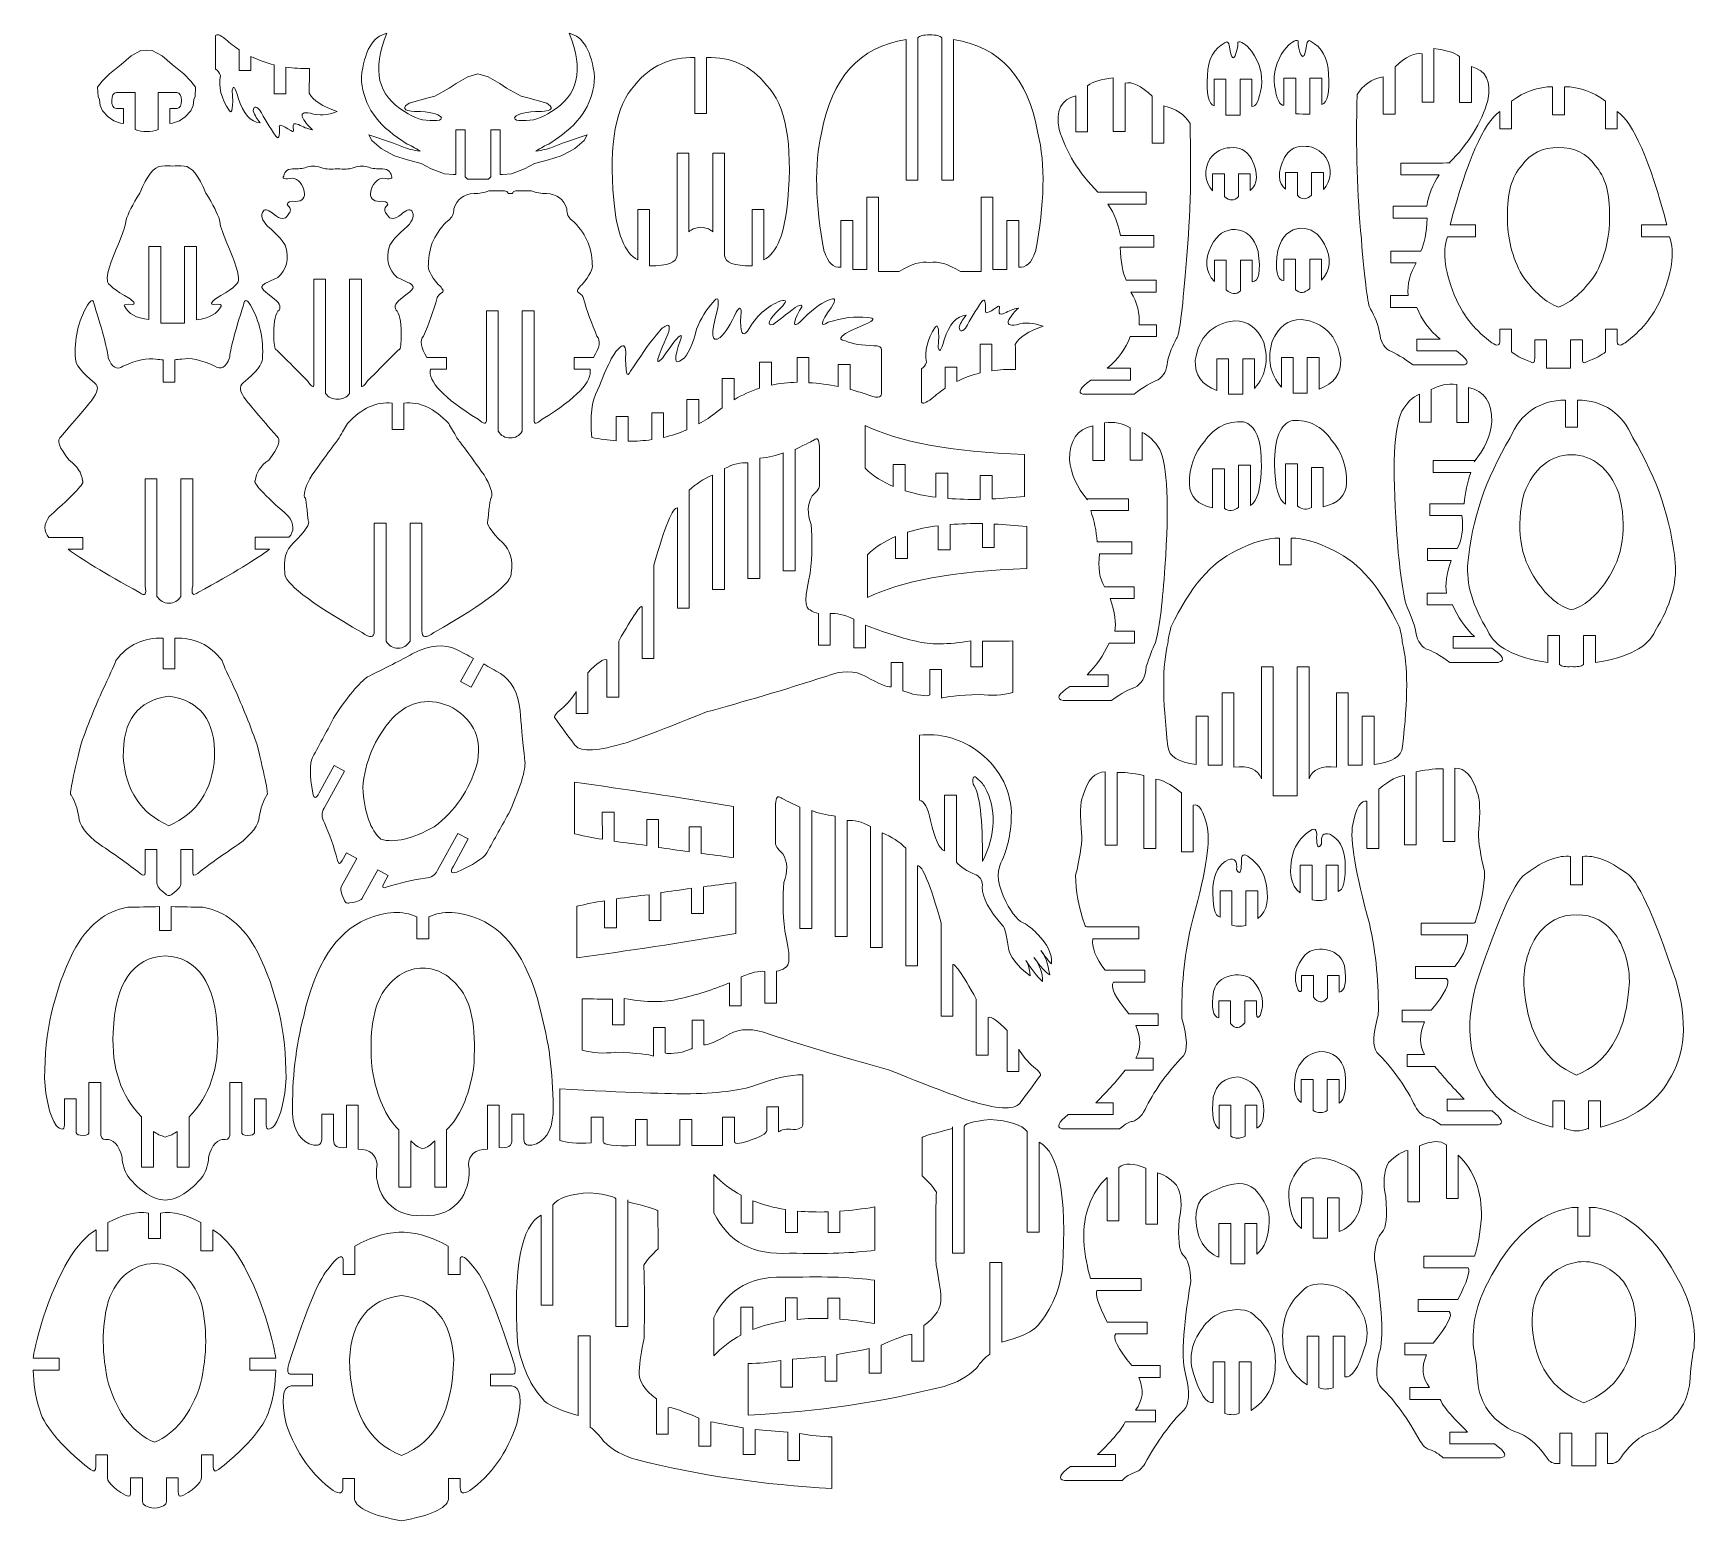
# Model space of a CAD drawing. Header units: inches. Extents: x -11.5 to 4.1, y -5.7 to 8.3.
import ezdxf

# ---------------------------------------------------------------- set-up
doc = ezdxf.new("R2010")
doc.units = ezdxf.units.IN
doc.header["$MEASUREMENT"] = 0
doc.layers.add('Layer 1', color=7, linetype='Continuous')

msp = doc.modelspace()

# ---------------------------------------------------------------- linework, layer by layer
at = {"layer": 'Layer 1', "color": 1, "lineweight": 9}
for points, knots in [([(-8.039, 7.54), (-8.291, 7.684), (-8.347, 7.928), (-8.207, 8.273), (-8.207, 8.273), (-8.339, 8.243), (-8.418, 8.105), (-8.445, 7.861), (-8.445, 7.861), (-8.438, 7.635), (-8.324, 7.446), (-8.105, 7.294)], [0, 0, 0, 0, 0.333333, 0.333333, 0.333333, 0.333333, 0.666667, 0.666667, 0.666667, 0.666667, 1, 1, 1, 1]), ([(-6.661, 7.54), (-6.409, 7.684), (-6.353, 7.928), (-6.493, 8.273), (-6.493, 8.273), (-6.362, 8.243), (-6.282, 8.105), (-6.255, 7.861), (-6.255, 7.861), (-6.263, 7.635), (-6.376, 7.446), (-6.595, 7.294)], [0, 0, 0, 0, 0.333333, 0.333333, 0.333333, 0.333333, 0.666667, 0.666667, 0.666667, 0.666667, 1, 1, 1, 1]), ([(-8.931, 7.944), (-8.932, 7.866), (-8.934, 7.788), (-8.935, 7.71), (-8.935, 7.71), (-8.899, 7.641), (-8.812, 7.584), (-8.673, 7.539), (-8.673, 7.539), (-8.763, 7.503), (-8.845, 7.498), (-8.922, 7.523), (-8.922, 7.523), (-8.992, 7.535), (-9.016, 7.52), (-8.994, 7.478), (-8.994, 7.478), (-8.968, 7.433), (-8.939, 7.396), (-8.905, 7.367), (-8.905, 7.367), (-8.952, 7.377), (-8.995, 7.394), (-9.034, 7.416), (-9.034, 7.416), (-9.077, 7.433), (-9.093, 7.424), (-9.085, 7.39), (-9.085, 7.39), (-9.075, 7.351), (-9.083, 7.341), (-9.108, 7.359), (-9.108, 7.359), (-9.187, 7.414), (-9.223, 7.425), (-9.214, 7.392), (-9.214, 7.392), (-9.211, 7.301), (-9.222, 7.272), (-9.248, 7.307), (-9.248, 7.307), (-9.305, 7.39), (-9.356, 7.473), (-9.401, 7.556), (-9.401, 7.556), (-9.439, 7.593), (-9.459, 7.589), (-9.46, 7.546), (-9.46, 7.546), (-9.444, 7.501), (-9.423, 7.463), (-9.395, 7.433), (-9.395, 7.433), (-9.486, 7.44), (-9.555, 7.517), (-9.601, 7.666), (-9.601, 7.666), (-9.63, 7.767), (-9.648, 7.791), (-9.657, 7.738), (-9.657, 7.738), (-9.647, 7.577), (-9.657, 7.512), (-9.684, 7.544), (-9.684, 7.544), (-9.761, 7.661), (-9.789, 7.772), (-9.769, 7.877), (-9.769, 7.877), (-9.778, 7.904), (-9.793, 7.924), (-9.815, 7.937), (-9.815, 7.937), (-9.814, 8.074), (-9.814, 8.113), (-9.814, 8.251), (-9.814, 8.251), (-9.804, 8.271), (-9.772, 8.259), (-9.718, 8.216)], [0, 0, 0, 0, 0.05, 0.05, 0.05, 0.05, 0.1, 0.1, 0.1, 0.1, 0.15, 0.15, 0.15, 0.15, 0.2, 0.2, 0.2, 0.2, 0.25, 0.25, 0.25, 0.25, 0.3, 0.3, 0.3, 0.3, 0.35, 0.35, 0.35, 0.35, 0.4, 0.4, 0.4, 0.4, 0.45, 0.45, 0.45, 0.45, 0.5, 0.5, 0.5, 0.5, 0.55, 0.55, 0.55, 0.55, 0.6, 0.6, 0.6, 0.6, 0.65, 0.65, 0.65, 0.65, 0.7, 0.7, 0.7, 0.7, 0.75, 0.75, 0.75, 0.75, 0.8, 0.8, 0.8, 0.8, 0.85, 0.85, 0.85, 0.85, 0.9, 0.9, 0.9, 0.9, 0.95, 0.95, 0.95, 0.95, 1, 1, 1, 1]), ([(-9.593, 8.119), (-9.593, 8.119), (-9.593, 7.924), (-9.593, 7.924), (-9.593, 7.924), (-9.593, 7.924), (-9.482, 7.924), (-9.482, 7.924), (-9.482, 7.924), (-9.482, 7.924), (-9.482, 8.056), (-9.482, 8.056)], [0, 0, 0, 0, 0.333333, 0.333333, 0.333333, 0.333333, 0.666667, 0.666667, 0.666667, 0.666667, 1, 1, 1, 1]), ([(-4.099, 6.221), (-4.185, 6.673), (-4.193, 7.044), (-4.124, 7.336), (-4.124, 7.336), (-4.032, 7.854), (-3.767, 8.147), (-3.331, 8.214)], [0, 0, 0, 0, 0.5, 0.5, 0.5, 0.5, 1, 1, 1, 1]), ([(-3.331, 8.214), (-3.331, 8.214), (-3.331, 6.894), (-3.331, 6.894), (-3.331, 6.894), (-3.331, 6.894), (-3.22, 6.894), (-3.22, 6.894), (-3.22, 6.894), (-3.22, 6.894), (-3.22, 8.23), (-3.22, 8.23), (-3.22, 8.23), (-3.207, 8.249), (-3.17, 8.258), (-3.108, 8.258)], [0, 0, 0, 0, 0.25, 0.25, 0.25, 0.25, 0.5, 0.5, 0.5, 0.5, 0.75, 0.75, 0.75, 0.75, 1, 1, 1, 1]), ([(-2.884, 8.214), (-2.884, 8.214), (-2.884, 6.894), (-2.884, 6.894), (-2.884, 6.894), (-2.884, 6.894), (-2.995, 6.894), (-2.995, 6.894), (-2.995, 6.894), (-2.995, 6.894), (-2.995, 8.23), (-2.995, 8.23), (-2.995, 8.23), (-3.008, 8.249), (-3.046, 8.258), (-3.108, 8.258)], [0, 0, 0, 0, 0.25, 0.25, 0.25, 0.25, 0.5, 0.5, 0.5, 0.5, 0.75, 0.75, 0.75, 0.75, 1, 1, 1, 1]), ([(-2.116, 6.221), (-2.03, 6.673), (-2.022, 7.044), (-2.092, 7.336), (-2.092, 7.336), (-2.184, 7.854), (-2.448, 8.147), (-2.884, 8.214)], [0, 0, 0, 0, 0.5, 0.5, 0.5, 0.5, 1, 1, 1, 1]), ([(-0.438, 7.592), (-0.491, 7.611), (-0.512, 7.707), (-0.501, 7.878), (-0.501, 7.878), (-0.496, 8.028), (-0.44, 8.131), (-0.334, 8.186), (-0.334, 8.186), (-0.311, 8.205), (-0.297, 8.184), (-0.291, 8.125), (-0.291, 8.125), (-0.275, 8.032), (-0.256, 8.018), (-0.234, 8.083), (-0.234, 8.083), (-0.217, 8.142), (-0.211, 8.178), (-0.217, 8.191), (-0.217, 8.191), (-0.188, 8.204), (-0.143, 8.175), (-0.083, 8.102), (-0.083, 8.102), (-0.01, 7.997), (0.019, 7.886), (0.005, 7.771), (0.005, 7.771), (-0.014, 7.643), (-0.043, 7.582), (-0.083, 7.586)], [0, 0, 0, 0, 0.125, 0.125, 0.125, 0.125, 0.25, 0.25, 0.25, 0.25, 0.375, 0.375, 0.375, 0.375, 0.5, 0.5, 0.5, 0.5, 0.625, 0.625, 0.625, 0.625, 0.75, 0.75, 0.75, 0.75, 0.875, 0.875, 0.875, 0.875, 1, 1, 1, 1]), ([(0.572, 7.604), (0.626, 7.623), (0.647, 7.719), (0.636, 7.89), (0.636, 7.89), (0.63, 8.04), (0.574, 8.143), (0.468, 8.198), (0.468, 8.198), (0.446, 8.217), (0.431, 8.196), (0.425, 8.137), (0.425, 8.137), (0.409, 8.044), (0.39, 8.03), (0.368, 8.095), (0.368, 8.095), (0.352, 8.154), (0.346, 8.19), (0.352, 8.203), (0.352, 8.203), (0.322, 8.216), (0.278, 8.186), (0.218, 8.114), (0.218, 8.114), (0.144, 8.008), (0.115, 7.898), (0.13, 7.782), (0.13, 7.782), (0.148, 7.655), (0.177, 7.594), (0.217, 7.598)], [0, 0, 0, 0, 0.125, 0.125, 0.125, 0.125, 0.25, 0.25, 0.25, 0.25, 0.375, 0.375, 0.375, 0.375, 0.5, 0.5, 0.5, 0.5, 0.625, 0.625, 0.625, 0.625, 0.75, 0.75, 0.75, 0.75, 0.875, 0.875, 0.875, 0.875, 1, 1, 1, 1]), ([(1.626, 8.129), (1.626, 8.129), (1.626, 7.625), (1.626, 7.625), (1.626, 7.625), (1.626, 7.625), (1.515, 7.625), (1.515, 7.625), (1.515, 7.625), (1.515, 7.625), (1.515, 8.08), (1.515, 8.08)], [0, 0, 0, 0, 0.333333, 0.333333, 0.333333, 0.333333, 0.666667, 0.666667, 0.666667, 0.666667, 1, 1, 1, 1]), ([(-10.461, 8.115), (-10.461, 8.115), (-10.515, 8.112), (-10.515, 8.112), (-10.515, 8.112), (-10.515, 8.112), (-10.607, 8.06), (-10.607, 8.06), (-10.607, 8.06), (-10.607, 8.06), (-10.701, 7.98), (-10.701, 7.98), (-10.701, 7.98), (-10.701, 7.98), (-10.811, 7.892), (-10.811, 7.892), (-10.811, 7.892), (-10.811, 7.892), (-10.877, 7.825), (-10.877, 7.825), (-10.877, 7.825), (-10.877, 7.825), (-10.921, 7.767), (-10.921, 7.767), (-10.921, 7.767), (-10.921, 7.767), (-10.917, 7.681), (-10.917, 7.681), (-10.917, 7.681), (-10.917, 7.681), (-10.905, 7.651), (-10.905, 7.651), (-10.905, 7.651), (-10.905, 7.651), (-10.898, 7.595), (-10.898, 7.595), (-10.898, 7.595), (-10.898, 7.595), (-10.876, 7.544), (-10.876, 7.544), (-10.876, 7.544), (-10.876, 7.544), (-10.823, 7.488), (-10.823, 7.488), (-10.823, 7.488), (-10.823, 7.488), (-10.769, 7.452), (-10.769, 7.452), (-10.769, 7.452), (-10.769, 7.452), (-10.705, 7.428), (-10.705, 7.428)], [0, 0, 0, 0, 0.076923, 0.076923, 0.076923, 0.076923, 0.153846, 0.153846, 0.153846, 0.153846, 0.230769, 0.230769, 0.230769, 0.230769, 0.307692, 0.307692, 0.307692, 0.307692, 0.384615, 0.384615, 0.384615, 0.384615, 0.461538, 0.461538, 0.461538, 0.461538, 0.538462, 0.538462, 0.538462, 0.538462, 0.615385, 0.615385, 0.615385, 0.615385, 0.692308, 0.692308, 0.692308, 0.692308, 0.769231, 0.769231, 0.769231, 0.769231, 0.846154, 0.846154, 0.846154, 0.846154, 0.923077, 0.923077, 0.923077, 0.923077, 1, 1, 1, 1]), ([(-10.461, 8.115), (-10.461, 8.115), (-10.408, 8.112), (-10.408, 8.112), (-10.408, 8.112), (-10.408, 8.112), (-10.316, 8.06), (-10.316, 8.06), (-10.316, 8.06), (-10.316, 8.06), (-10.221, 7.98), (-10.221, 7.98), (-10.221, 7.98), (-10.221, 7.98), (-10.112, 7.892), (-10.112, 7.892), (-10.112, 7.892), (-10.112, 7.892), (-10.045, 7.825), (-10.045, 7.825), (-10.045, 7.825), (-10.045, 7.825), (-10.002, 7.767), (-10.002, 7.767), (-10.002, 7.767), (-10.002, 7.767), (-10.005, 7.681), (-10.005, 7.681), (-10.005, 7.681), (-10.005, 7.681), (-10.017, 7.651), (-10.017, 7.651), (-10.017, 7.651), (-10.017, 7.651), (-10.025, 7.595), (-10.025, 7.595), (-10.025, 7.595), (-10.025, 7.595), (-10.047, 7.544), (-10.047, 7.544), (-10.047, 7.544), (-10.047, 7.544), (-10.1, 7.488), (-10.1, 7.488), (-10.1, 7.488), (-10.1, 7.488), (-10.154, 7.452), (-10.154, 7.452), (-10.154, 7.452), (-10.154, 7.452), (-10.218, 7.428), (-10.218, 7.428)], [0, 0, 0, 0, 0.076923, 0.076923, 0.076923, 0.076923, 0.153846, 0.153846, 0.153846, 0.153846, 0.230769, 0.230769, 0.230769, 0.230769, 0.307692, 0.307692, 0.307692, 0.307692, 0.384615, 0.384615, 0.384615, 0.384615, 0.461538, 0.461538, 0.461538, 0.461538, 0.538462, 0.538462, 0.538462, 0.538462, 0.615385, 0.615385, 0.615385, 0.615385, 0.692308, 0.692308, 0.692308, 0.692308, 0.769231, 0.769231, 0.769231, 0.769231, 0.846154, 0.846154, 0.846154, 0.846154, 0.923077, 0.923077, 0.923077, 0.923077, 1, 1, 1, 1]), ([(-9.264, 7.976), (-9.264, 7.976), (-9.264, 7.705), (-9.264, 7.705), (-9.264, 7.705), (-9.264, 7.705), (-9.153, 7.705), (-9.153, 7.705), (-9.153, 7.705), (-9.153, 7.705), (-9.153, 7.955), (-9.153, 7.955)], [0, 0, 0, 0, 0.333333, 0.333333, 0.333333, 0.333333, 0.666667, 0.666667, 0.666667, 0.666667, 1, 1, 1, 1]), ([(-5.85, 6.147), (-5.972, 6.206), (-6.047, 6.394), (-6.075, 6.709), (-6.075, 6.709), (-6.122, 7.239), (-6.056, 7.598), (-5.877, 7.787), (-5.877, 7.787), (-5.729, 7.968), (-5.541, 8.054), (-5.314, 8.045)], [0, 0, 0, 0, 0.333333, 0.333333, 0.333333, 0.333333, 0.666667, 0.666667, 0.666667, 0.666667, 1, 1, 1, 1]), ([(-5.314, 8.045), (-5.314, 8.045), (-5.314, 7.519), (-5.314, 7.519), (-5.314, 7.519), (-5.314, 7.519), (-5.203, 7.519), (-5.203, 7.519), (-5.203, 7.519), (-5.203, 7.519), (-5.203, 8.045), (-5.203, 8.045)], [0, 0, 0, 0, 0.333333, 0.333333, 0.333333, 0.333333, 0.666667, 0.666667, 0.666667, 0.666667, 1, 1, 1, 1]), ([(-4.666, 6.147), (-4.544, 6.206), (-4.469, 6.394), (-4.441, 6.709), (-4.441, 6.709), (-4.394, 7.239), (-4.46, 7.598), (-4.64, 7.787), (-4.64, 7.787), (-4.788, 7.968), (-4.975, 8.054), (-5.203, 8.045)], [0, 0, 0, 0, 0.333333, 0.333333, 0.333333, 0.333333, 0.666667, 0.666667, 0.666667, 0.666667, 1, 1, 1, 1]), ([(1.978, 7.96), (1.978, 7.96), (1.978, 7.622), (1.978, 7.622), (1.978, 7.622), (1.978, 7.622), (1.866, 7.622), (1.866, 7.622), (1.866, 7.622), (1.866, 7.622), (1.866, 8.055), (1.866, 8.055)], [0, 0, 0, 0, 0.333333, 0.333333, 0.333333, 0.333333, 0.666667, 0.666667, 0.666667, 0.666667, 1, 1, 1, 1]), ([(-7.35, 7.892), (-7.35, 7.892), (-7.446, 7.865), (-7.446, 7.865), (-7.446, 7.865), (-7.446, 7.865), (-7.554, 7.802), (-7.554, 7.802), (-7.554, 7.802), (-7.554, 7.802), (-7.619, 7.758), (-7.619, 7.758), (-7.619, 7.758), (-7.619, 7.758), (-7.755, 7.682), (-7.755, 7.682), (-7.755, 7.682), (-7.755, 7.682), (-7.817, 7.667), (-7.817, 7.667), (-7.817, 7.667), (-7.817, 7.667), (-7.997, 7.617), (-7.997, 7.617), (-7.997, 7.617), (-7.997, 7.617), (-8.03, 7.592), (-8.03, 7.592), (-8.03, 7.592), (-8.045, 7.572), (-8.038, 7.557), (-8.008, 7.547)], [0, 0, 0, 0, 0.125, 0.125, 0.125, 0.125, 0.25, 0.25, 0.25, 0.25, 0.375, 0.375, 0.375, 0.375, 0.5, 0.5, 0.5, 0.5, 0.625, 0.625, 0.625, 0.625, 0.75, 0.75, 0.75, 0.75, 0.875, 0.875, 0.875, 0.875, 1, 1, 1, 1]), ([(-7.35, 7.892), (-7.35, 7.892), (-7.254, 7.865), (-7.254, 7.865), (-7.254, 7.865), (-7.254, 7.865), (-7.146, 7.802), (-7.146, 7.802), (-7.146, 7.802), (-7.146, 7.802), (-7.081, 7.758), (-7.081, 7.758), (-7.081, 7.758), (-7.081, 7.758), (-6.945, 7.682), (-6.945, 7.682), (-6.945, 7.682), (-6.945, 7.682), (-6.883, 7.667), (-6.883, 7.667), (-6.883, 7.667), (-6.883, 7.667), (-6.703, 7.617), (-6.703, 7.617), (-6.703, 7.617), (-6.703, 7.617), (-6.671, 7.592), (-6.671, 7.592), (-6.671, 7.592), (-6.655, 7.572), (-6.662, 7.557), (-6.692, 7.547)], [0, 0, 0, 0, 0.125, 0.125, 0.125, 0.125, 0.25, 0.25, 0.25, 0.25, 0.375, 0.375, 0.375, 0.375, 0.5, 0.5, 0.5, 0.5, 0.625, 0.625, 0.625, 0.625, 0.75, 0.75, 0.75, 0.75, 0.875, 0.875, 0.875, 0.875, 1, 1, 1, 1]), ([(-1.386, 7.855), (-1.386, 7.855), (-1.386, 7.351), (-1.386, 7.351), (-1.386, 7.351), (-1.386, 7.351), (-1.275, 7.351), (-1.275, 7.351), (-1.275, 7.351), (-1.275, 7.351), (-1.275, 7.806), (-1.275, 7.806)], [0, 0, 0, 0, 0.333333, 0.333333, 0.333333, 0.333333, 0.666667, 0.666667, 0.666667, 0.666667, 1, 1, 1, 1]), ([(-0.438, 7.592), (-0.438, 7.592), (-0.438, 7.841), (-0.438, 7.841), (-0.438, 7.841), (-0.438, 7.841), (-0.327, 7.841), (-0.327, 7.841), (-0.327, 7.841), (-0.327, 7.841), (-0.327, 7.503), (-0.327, 7.503)], [0, 0, 0, 0, 0.333333, 0.333333, 0.333333, 0.333333, 0.666667, 0.666667, 0.666667, 0.666667, 1, 1, 1, 1]), ([(-0.194, 7.504), (-0.194, 7.504), (-0.194, 7.841), (-0.194, 7.841), (-0.194, 7.841), (-0.194, 7.841), (-0.083, 7.841), (-0.083, 7.841), (-0.083, 7.841), (-0.083, 7.841), (-0.083, 7.586), (-0.083, 7.586)], [0, 0, 0, 0, 0.333333, 0.333333, 0.333333, 0.333333, 0.666667, 0.666667, 0.666667, 0.666667, 1, 1, 1, 1]), ([(0.328, 7.516), (0.328, 7.516), (0.328, 7.852), (0.328, 7.852), (0.328, 7.852), (0.328, 7.852), (0.217, 7.852), (0.217, 7.852), (0.217, 7.852), (0.217, 7.852), (0.217, 7.598), (0.217, 7.598)], [0, 0, 0, 0, 0.333333, 0.333333, 0.333333, 0.333333, 0.666667, 0.666667, 0.666667, 0.666667, 1, 1, 1, 1]), ([(0.572, 7.604), (0.572, 7.604), (0.572, 7.852), (0.572, 7.852), (0.572, 7.852), (0.572, 7.852), (0.461, 7.852), (0.461, 7.852), (0.461, 7.852), (0.461, 7.852), (0.461, 7.514), (0.461, 7.514)], [0, 0, 0, 0, 0.333333, 0.333333, 0.333333, 0.333333, 0.666667, 0.666667, 0.666667, 0.666667, 1, 1, 1, 1]), ([(1.43, 5.159), (1.341, 5.226), (1.266, 5.271), (1.204, 5.294), (1.204, 5.294), (1.151, 5.33), (1.122, 5.386), (1.116, 5.463), (1.116, 5.463), (1.099, 5.541), (1.071, 5.615), (1.03, 5.684), (1.03, 5.684), (1.005, 5.714), (0.977, 5.934), (0.944, 6.344), (0.944, 6.344), (0.904, 6.749), (0.891, 7.2), (0.904, 7.699), (0.904, 7.699), (0.957, 7.787), (1.039, 7.842), (1.15, 7.865)], [0, 0, 0, 0, 0.166667, 0.166667, 0.166667, 0.166667, 0.333333, 0.333333, 0.333333, 0.333333, 0.5, 0.5, 0.5, 0.5, 0.666667, 0.666667, 0.666667, 0.666667, 0.833333, 0.833333, 0.833333, 0.833333, 1, 1, 1, 1]), ([(1.261, 7.957), (1.261, 7.957), (1.261, 7.513), (1.261, 7.513), (1.261, 7.513), (1.261, 7.513), (1.15, 7.513), (1.15, 7.513), (1.15, 7.513), (1.15, 7.513), (1.15, 7.865), (1.15, 7.865)], [0, 0, 0, 0, 0.333333, 0.333333, 0.333333, 0.333333, 0.666667, 0.666667, 0.666667, 0.666667, 1, 1, 1, 1]), ([(-10.57, 7.697), (-10.57, 7.697), (-10.57, 7.718), (-10.57, 7.718), (-10.57, 7.718), (-10.57, 7.718), (-10.592, 7.718), (-10.592, 7.718)], [0, 0, 0, 0, 0.5, 0.5, 0.5, 0.5, 1, 1, 1, 1]), ([(-10.352, 7.697), (-10.352, 7.697), (-10.352, 7.718), (-10.352, 7.718), (-10.352, 7.718), (-10.352, 7.718), (-10.33, 7.718), (-10.33, 7.718)], [0, 0, 0, 0, 0.5, 0.5, 0.5, 0.5, 1, 1, 1, 1]), ([(-1.737, 7.686), (-1.737, 7.686), (-1.737, 7.348), (-1.737, 7.348), (-1.737, 7.348), (-1.737, 7.348), (-1.626, 7.348), (-1.626, 7.348), (-1.626, 7.348), (-1.626, 7.348), (-1.626, 7.781), (-1.626, 7.781)], [0, 0, 0, 0, 0.333333, 0.333333, 0.333333, 0.333333, 0.666667, 0.666667, 0.666667, 0.666667, 1, 1, 1, 1]), ([(-1.021, 7.683), (-1.021, 7.683), (-1.021, 7.24), (-1.021, 7.24), (-1.021, 7.24), (-1.021, 7.24), (-0.91, 7.24), (-0.91, 7.24), (-0.91, 7.24), (-0.91, 7.24), (-0.91, 7.591), (-0.91, 7.591)], [0, 0, 0, 0, 0.333333, 0.333333, 0.333333, 0.333333, 0.666667, 0.666667, 0.666667, 0.666667, 1, 1, 1, 1]), ([(2.74, 7.771), (2.74, 7.771), (2.74, 7.508), (2.74, 7.508), (2.74, 7.508), (2.74, 7.508), (2.795, 7.508), (2.795, 7.508)], [0, 0, 0, 0, 0.5, 0.5, 0.5, 0.5, 1, 1, 1, 1]), ([(2.851, 7.771), (2.851, 7.771), (2.851, 7.508), (2.851, 7.508), (2.851, 7.508), (2.851, 7.508), (2.795, 7.508), (2.795, 7.508)], [0, 0, 0, 0, 0.5, 0.5, 0.5, 0.5, 1, 1, 1, 1]), ([(-10.679, 7.544), (-10.679, 7.544), (-10.679, 7.566), (-10.679, 7.566), (-10.679, 7.566), (-10.679, 7.566), (-10.701, 7.566), (-10.701, 7.566)], [0, 0, 0, 0, 0.5, 0.5, 0.5, 0.5, 1, 1, 1, 1]), ([(-10.243, 7.544), (-10.243, 7.544), (-10.243, 7.566), (-10.243, 7.566), (-10.243, 7.566), (-10.243, 7.566), (-10.221, 7.566), (-10.221, 7.566)], [0, 0, 0, 0, 0.5, 0.5, 0.5, 0.5, 1, 1, 1, 1]), ([(-8.039, 7.54), (-7.95, 7.477), (-7.859, 7.448), (-7.767, 7.454), (-7.767, 7.454), (-7.718, 7.451), (-7.694, 7.46), (-7.694, 7.48), (-7.694, 7.48), (-7.702, 7.508), (-7.767, 7.527), (-7.89, 7.539), (-7.89, 7.539), (-7.925, 7.536), (-7.964, 7.539), (-8.008, 7.547)], [0, 0, 0, 0, 0.25, 0.25, 0.25, 0.25, 0.5, 0.5, 0.5, 0.5, 0.75, 0.75, 0.75, 0.75, 1, 1, 1, 1]), ([(-6.661, 7.54), (-6.751, 7.477), (-6.841, 7.448), (-6.933, 7.454), (-6.933, 7.454), (-6.982, 7.451), (-7.007, 7.46), (-7.007, 7.48), (-7.007, 7.48), (-6.999, 7.508), (-6.933, 7.527), (-6.81, 7.539), (-6.81, 7.539), (-6.776, 7.536), (-6.736, 7.539), (-6.692, 7.547)], [0, 0, 0, 0, 0.25, 0.25, 0.25, 0.25, 0.5, 0.5, 0.5, 0.5, 0.75, 0.75, 0.75, 0.75, 1, 1, 1, 1]), ([(-1.19, 4.885), (-1.101, 4.952), (-1.026, 4.997), (-0.964, 5.02), (-0.964, 5.02), (-0.911, 5.056), (-0.882, 5.113), (-0.876, 5.19), (-0.876, 5.19), (-0.859, 5.267), (-0.83, 5.341), (-0.79, 5.41), (-0.79, 5.41), (-0.765, 5.44), (-0.736, 5.66), (-0.704, 6.071), (-0.704, 6.071), (-0.664, 6.475), (-0.65, 6.926), (-0.664, 7.425), (-0.664, 7.425), (-0.717, 7.513), (-0.799, 7.568), (-0.91, 7.591)], [0, 0, 0, 0, 0.166667, 0.166667, 0.166667, 0.166667, 0.333333, 0.333333, 0.333333, 0.333333, 0.5, 0.5, 0.5, 0.5, 0.666667, 0.666667, 0.666667, 0.666667, 0.833333, 0.833333, 0.833333, 0.833333, 1, 1, 1, 1]), ([(2.132, 7.643), (2.069, 7.43), (1.948, 7.234), (1.77, 7.057), (1.77, 7.057), (1.789, 7.058), (1.77, 7.057), (1.712, 7.054)], [0, 0, 0, 0, 0.5, 0.5, 0.5, 0.5, 1, 1, 1, 1]), ([(2.244, 7.538), (2.244, 7.538), (2.244, 7.377), (2.244, 7.377), (2.244, 7.377), (2.244, 7.377), (2.355, 7.377), (2.355, 7.377), (2.355, 7.377), (2.355, 7.377), (2.355, 7.636), (2.355, 7.636)], [0, 0, 0, 0, 0.333333, 0.333333, 0.333333, 0.333333, 0.666667, 0.666667, 0.666667, 0.666667, 1, 1, 1, 1]), ([(3.347, 7.538), (3.347, 7.538), (3.347, 7.377), (3.347, 7.377), (3.347, 7.377), (3.347, 7.377), (3.236, 7.377), (3.236, 7.377), (3.236, 7.377), (3.236, 7.377), (3.236, 7.636), (3.236, 7.636)], [0, 0, 0, 0, 0.333333, 0.333333, 0.333333, 0.333333, 0.666667, 0.666667, 0.666667, 0.666667, 1, 1, 1, 1]), ([(-10.705, 7.428), (-10.705, 7.428), (-10.679, 7.426), (-10.679, 7.426), (-10.679, 7.426), (-10.679, 7.426), (-10.679, 7.457), (-10.679, 7.457)], [0, 0, 0, 0, 0.5, 0.5, 0.5, 0.5, 1, 1, 1, 1]), ([(-10.218, 7.428), (-10.218, 7.428), (-10.243, 7.426), (-10.243, 7.426), (-10.243, 7.426), (-10.243, 7.426), (-10.243, 7.457), (-10.243, 7.457)], [0, 0, 0, 0, 0.5, 0.5, 0.5, 0.5, 1, 1, 1, 1]), ([(-7.557, 7.343), (-7.557, 7.343), (-7.557, 7.366), (-7.557, 7.366), (-7.557, 7.366), (-7.557, 7.366), (-7.535, 7.366), (-7.535, 7.366)], [0, 0, 0, 0, 0.5, 0.5, 0.5, 0.5, 1, 1, 1, 1]), ([(-7.535, 7.366), (-7.535, 7.366), (-7.47, 7.366), (-7.47, 7.366), (-7.47, 7.366), (-7.47, 7.366), (-7.47, 6.924), (-7.47, 6.924), (-7.47, 6.924), (-7.47, 6.924), (-7.448, 6.902), (-7.448, 6.902), (-7.448, 6.902), (-7.448, 6.902), (-7.35, 6.902), (-7.35, 6.902)], [0, 0, 0, 0, 0.25, 0.25, 0.25, 0.25, 0.5, 0.5, 0.5, 0.5, 0.75, 0.75, 0.75, 0.75, 1, 1, 1, 1]), ([(-7.165, 7.366), (-7.165, 7.366), (-7.23, 7.366), (-7.23, 7.366), (-7.23, 7.366), (-7.23, 7.366), (-7.23, 6.924), (-7.23, 6.924), (-7.23, 6.924), (-7.23, 6.924), (-7.252, 6.902), (-7.252, 6.902), (-7.252, 6.902), (-7.252, 6.902), (-7.35, 6.902), (-7.35, 6.902)], [0, 0, 0, 0, 0.25, 0.25, 0.25, 0.25, 0.5, 0.5, 0.5, 0.5, 0.75, 0.75, 0.75, 0.75, 1, 1, 1, 1]), ([(-7.143, 7.343), (-7.143, 7.343), (-7.143, 7.366), (-7.143, 7.366), (-7.143, 7.366), (-7.143, 7.366), (-7.165, 7.366), (-7.165, 7.366)], [0, 0, 0, 0, 0.5, 0.5, 0.5, 0.5, 1, 1, 1, 1]), ([(-1.892, 7.37), (-1.829, 7.156), (-1.708, 6.96), (-1.53, 6.783), (-1.53, 6.783), (-1.549, 6.784), (-1.53, 6.783), (-1.472, 6.78)], [0, 0, 0, 0, 0.5, 0.5, 0.5, 0.5, 1, 1, 1, 1]), ([(-7.579, 6.946), (-7.579, 6.946), (-7.665, 6.955), (-7.665, 6.955), (-7.665, 6.955), (-7.665, 6.955), (-7.788, 7.001), (-7.788, 7.001), (-7.788, 7.001), (-7.788, 7.001), (-7.882, 7.05), (-7.882, 7.05), (-7.882, 7.05), (-7.882, 7.05), (-8.013, 7.086), (-8.013, 7.086), (-8.013, 7.086), (-8.013, 7.086), (-8.133, 7.122), (-8.133, 7.122), (-8.133, 7.122), (-8.133, 7.122), (-8.21, 7.163), (-8.21, 7.163), (-8.21, 7.163), (-8.21, 7.163), (-8.26, 7.193), (-8.26, 7.193), (-8.26, 7.193), (-8.26, 7.193), (-8.348, 7.266), (-8.348, 7.266), (-8.348, 7.266), (-8.348, 7.266), (-8.376, 7.32), (-8.376, 7.32), (-8.376, 7.32), (-8.376, 7.32), (-8.143, 7.24), (-8.143, 7.24), (-8.143, 7.24), (-8.143, 7.24), (-8.033, 7.199), (-8.033, 7.199)], [0, 0, 0, 0, 0.090909, 0.090909, 0.090909, 0.090909, 0.181818, 0.181818, 0.181818, 0.181818, 0.272727, 0.272727, 0.272727, 0.272727, 0.363636, 0.363636, 0.363636, 0.363636, 0.454545, 0.454545, 0.454545, 0.454545, 0.545455, 0.545455, 0.545455, 0.545455, 0.636364, 0.636364, 0.636364, 0.636364, 0.727273, 0.727273, 0.727273, 0.727273, 0.818182, 0.818182, 0.818182, 0.818182, 0.909091, 0.909091, 0.909091, 0.909091, 1, 1, 1, 1]), ([(-7.121, 6.946), (-7.121, 6.946), (-7.036, 6.955), (-7.036, 6.955), (-7.036, 6.955), (-7.036, 6.955), (-6.913, 7.001), (-6.913, 7.001), (-6.913, 7.001), (-6.913, 7.001), (-6.819, 7.05), (-6.819, 7.05), (-6.819, 7.05), (-6.819, 7.05), (-6.687, 7.086), (-6.687, 7.086), (-6.687, 7.086), (-6.687, 7.086), (-6.568, 7.122), (-6.568, 7.122), (-6.568, 7.122), (-6.568, 7.122), (-6.49, 7.163), (-6.49, 7.163), (-6.49, 7.163), (-6.49, 7.163), (-6.44, 7.193), (-6.44, 7.193), (-6.44, 7.193), (-6.44, 7.193), (-6.352, 7.266), (-6.352, 7.266), (-6.352, 7.266), (-6.352, 7.266), (-6.324, 7.32), (-6.324, 7.32), (-6.324, 7.32), (-6.324, 7.32), (-6.557, 7.24), (-6.557, 7.24), (-6.557, 7.24), (-6.557, 7.24), (-6.667, 7.199), (-6.667, 7.199)], [0, 0, 0, 0, 0.090909, 0.090909, 0.090909, 0.090909, 0.181818, 0.181818, 0.181818, 0.181818, 0.272727, 0.272727, 0.272727, 0.272727, 0.363636, 0.363636, 0.363636, 0.363636, 0.454545, 0.454545, 0.454545, 0.454545, 0.545455, 0.545455, 0.545455, 0.545455, 0.636364, 0.636364, 0.636364, 0.636364, 0.727273, 0.727273, 0.727273, 0.727273, 0.818182, 0.818182, 0.818182, 0.818182, 0.909091, 0.909091, 0.909091, 0.909091, 1, 1, 1, 1]), ([(-0.099, 6.798), (-0.025, 6.857), (-0.021, 6.956), (-0.087, 7.095), (-0.087, 7.095), (-0.135, 7.175), (-0.203, 7.21), (-0.291, 7.199), (-0.291, 7.199), (-0.362, 7.197), (-0.424, 7.163), (-0.477, 7.096), (-0.477, 7.096), (-0.538, 6.984), (-0.53, 6.883), (-0.453, 6.793)], [0, 0, 0, 0, 0.25, 0.25, 0.25, 0.25, 0.5, 0.5, 0.5, 0.5, 0.75, 0.75, 0.75, 0.75, 1, 1, 1, 1]), ([(0.233, 6.809), (0.16, 6.868), (0.156, 6.967), (0.221, 7.107), (0.221, 7.107), (0.27, 7.187), (0.338, 7.222), (0.426, 7.211), (0.426, 7.211), (0.497, 7.209), (0.559, 7.174), (0.612, 7.108), (0.612, 7.108), (0.673, 6.996), (0.665, 6.895), (0.588, 6.805)], [0, 0, 0, 0, 0.25, 0.25, 0.25, 0.25, 0.5, 0.5, 0.5, 0.5, 0.75, 0.75, 0.75, 0.75, 1, 1, 1, 1]), ([(2.795, 7.2), (2.647, 7.203), (2.532, 7.147), (2.45, 7.031), (2.45, 7.031), (2.356, 6.929), (2.311, 6.769), (2.315, 6.552), (2.315, 6.552), (2.314, 6.351), (2.36, 6.167), (2.453, 6.003), (2.453, 6.003), (2.564, 5.845), (2.678, 5.745), (2.795, 5.702)], [0, 0, 0, 0, 0.25, 0.25, 0.25, 0.25, 0.5, 0.5, 0.5, 0.5, 0.75, 0.75, 0.75, 0.75, 1, 1, 1, 1]), ([(2.795, 7.2), (2.944, 7.203), (3.059, 7.147), (3.14, 7.031), (3.14, 7.031), (3.234, 6.929), (3.279, 6.769), (3.275, 6.552), (3.275, 6.552), (3.276, 6.351), (3.23, 6.167), (3.137, 6.003), (3.137, 6.003), (3.026, 5.845), (2.912, 5.745), (2.795, 5.702)], [0, 0, 0, 0, 0.25, 0.25, 0.25, 0.25, 0.5, 0.5, 0.5, 0.5, 0.75, 0.75, 0.75, 0.75, 1, 1, 1, 1]), ([(-10.44, 5.585), (-10.558, 5.599), (-10.634, 5.641), (-10.669, 5.71), (-10.669, 5.71), (-10.68, 5.726), (-10.657, 5.733), (-10.598, 5.728), (-10.598, 5.728), (-10.565, 5.727), (-10.571, 5.745), (-10.617, 5.781), (-10.617, 5.781), (-10.761, 5.861), (-10.832, 5.918), (-10.83, 5.952), (-10.83, 5.952), (-10.842, 5.998), (-10.804, 6.12), (-10.716, 6.318), (-10.716, 6.318), (-10.678, 6.411), (-10.657, 6.479), (-10.653, 6.522), (-10.653, 6.522), (-10.637, 6.58), (-10.594, 6.663), (-10.526, 6.773), (-10.526, 6.773), (-10.459, 6.937), (-10.391, 7.021), (-10.321, 7.027)], [0, 0, 0, 0, 0.125, 0.125, 0.125, 0.125, 0.25, 0.25, 0.25, 0.25, 0.375, 0.375, 0.375, 0.375, 0.5, 0.5, 0.5, 0.5, 0.625, 0.625, 0.625, 0.625, 0.75, 0.75, 0.75, 0.75, 0.875, 0.875, 0.875, 0.875, 1, 1, 1, 1]), ([(-9.993, 5.584), (-9.875, 5.598), (-9.796, 5.641), (-9.762, 5.71), (-9.762, 5.71), (-9.75, 5.726), (-9.774, 5.733), (-9.832, 5.728), (-9.832, 5.728), (-9.865, 5.727), (-9.859, 5.745), (-9.814, 5.781), (-9.814, 5.781), (-9.67, 5.861), (-9.599, 5.918), (-9.6, 5.952), (-9.6, 5.952), (-9.589, 5.998), (-9.627, 6.12), (-9.714, 6.318), (-9.714, 6.318), (-9.753, 6.411), (-9.774, 6.479), (-9.777, 6.522), (-9.777, 6.522), (-9.794, 6.58), (-9.837, 6.663), (-9.905, 6.773), (-9.905, 6.773), (-9.972, 6.937), (-10.04, 7.021), (-10.109, 7.027)], [0, 0, 0, 0, 0.125, 0.125, 0.125, 0.125, 0.25, 0.25, 0.25, 0.25, 0.375, 0.375, 0.375, 0.375, 0.5, 0.5, 0.5, 0.5, 0.625, 0.625, 0.625, 0.625, 0.75, 0.75, 0.75, 0.75, 0.875, 0.875, 0.875, 0.875, 1, 1, 1, 1]), ([(-8.948, 7.02), (-8.905, 7.033), (-8.858, 7.028), (-8.807, 7.006), (-8.807, 7.006), (-8.775, 6.997), (-8.729, 6.996), (-8.669, 7.001)], [0, 0, 0, 0, 0.5, 0.5, 0.5, 0.5, 1, 1, 1, 1]), ([(-8.389, 7.02), (-8.432, 7.033), (-8.479, 7.028), (-8.53, 7.006), (-8.53, 7.006), (-8.562, 6.997), (-8.608, 6.996), (-8.669, 7.001)], [0, 0, 0, 0, 0.5, 0.5, 0.5, 0.5, 1, 1, 1, 1]), ([(-5.481, 6.187), (-5.481, 6.187), (-5.481, 7.147), (-5.481, 7.147), (-5.481, 7.147), (-5.481, 7.147), (-5.37, 7.147), (-5.37, 7.147), (-5.37, 7.147), (-5.37, 7.147), (-5.37, 6.409), (-5.37, 6.409)], [0, 0, 0, 0, 0.333333, 0.333333, 0.333333, 0.333333, 0.666667, 0.666667, 0.666667, 0.666667, 1, 1, 1, 1]), ([(-5.035, 6.187), (-5.035, 6.187), (-5.035, 7.147), (-5.035, 7.147), (-5.035, 7.147), (-5.035, 7.147), (-5.146, 7.147), (-5.146, 7.147), (-5.146, 7.147), (-5.146, 7.147), (-5.146, 6.409), (-5.146, 6.409)], [0, 0, 0, 0, 0.333333, 0.333333, 0.333333, 0.333333, 0.666667, 0.666667, 0.666667, 0.666667, 1, 1, 1, 1]), ([(1.675, 6.943), (1.675, 6.943), (1.315, 6.943), (1.315, 6.943), (1.315, 6.943), (1.315, 6.943), (1.315, 7.054), (1.315, 7.054), (1.315, 7.054), (1.315, 7.054), (1.712, 7.054), (1.712, 7.054)], [0, 0, 0, 0, 0.333333, 0.333333, 0.333333, 0.333333, 0.666667, 0.666667, 0.666667, 0.666667, 1, 1, 1, 1]), ([(-8.892, 4.969), (-8.892, 4.942), (-8.912, 4.956), (-8.951, 5.01), (-8.951, 5.01), (-9.122, 5.182), (-9.218, 5.279), (-9.24, 5.301), (-9.24, 5.301), (-9.256, 5.296), (-9.265, 5.336), (-9.267, 5.419), (-9.267, 5.419), (-9.271, 5.538), (-9.258, 5.619), (-9.228, 5.663), (-9.228, 5.663), (-9.195, 5.694), (-9.206, 5.733), (-9.259, 5.778), (-9.259, 5.778), (-9.36, 5.851), (-9.398, 5.891), (-9.373, 5.9), (-9.373, 5.9), (-9.382, 5.908), (-9.334, 5.935), (-9.228, 5.98), (-9.228, 5.98), (-9.147, 6.056), (-9.122, 6.151), (-9.153, 6.265), (-9.153, 6.265), (-9.169, 6.312), (-9.227, 6.378), (-9.325, 6.462), (-9.325, 6.462), (-9.379, 6.517), (-9.393, 6.565), (-9.365, 6.607), (-9.365, 6.607), (-9.347, 6.625), (-9.314, 6.613), (-9.265, 6.572), (-9.265, 6.572), (-9.204, 6.524), (-9.16, 6.522), (-9.136, 6.567), (-9.136, 6.567), (-9.104, 6.602), (-9.103, 6.631), (-9.133, 6.653), (-9.133, 6.653), (-9.151, 6.676), (-9.137, 6.69), (-9.09, 6.696), (-9.09, 6.696), (-9.014, 6.688), (-8.977, 6.713), (-8.978, 6.77), (-8.978, 6.77), (-8.996, 6.861), (-9.035, 6.908), (-9.093, 6.912), (-9.093, 6.912), (-9.164, 6.901), (-9.191, 6.908), (-9.174, 6.933), (-9.174, 6.933), (-9.169, 6.981), (-9.133, 7.003), (-9.068, 7.001), (-9.068, 7.001), (-9.022, 6.999), (-8.982, 7.005), (-8.948, 7.02)], [0, 0, 0, 0, 0.052632, 0.052632, 0.052632, 0.052632, 0.105263, 0.105263, 0.105263, 0.105263, 0.157895, 0.157895, 0.157895, 0.157895, 0.210526, 0.210526, 0.210526, 0.210526, 0.263158, 0.263158, 0.263158, 0.263158, 0.315789, 0.315789, 0.315789, 0.315789, 0.368421, 0.368421, 0.368421, 0.368421, 0.421053, 0.421053, 0.421053, 0.421053, 0.473684, 0.473684, 0.473684, 0.473684, 0.526316, 0.526316, 0.526316, 0.526316, 0.578947, 0.578947, 0.578947, 0.578947, 0.631579, 0.631579, 0.631579, 0.631579, 0.684211, 0.684211, 0.684211, 0.684211, 0.736842, 0.736842, 0.736842, 0.736842, 0.789474, 0.789474, 0.789474, 0.789474, 0.842105, 0.842105, 0.842105, 0.842105, 0.894737, 0.894737, 0.894737, 0.894737, 0.947368, 0.947368, 0.947368, 0.947368, 1, 1, 1, 1]), ([(-8.445, 4.969), (-8.445, 4.942), (-8.426, 4.956), (-8.386, 5.01), (-8.386, 5.01), (-8.216, 5.182), (-8.119, 5.279), (-8.097, 5.301), (-8.097, 5.301), (-8.081, 5.296), (-8.072, 5.336), (-8.071, 5.419), (-8.071, 5.419), (-8.066, 5.538), (-8.079, 5.619), (-8.109, 5.663), (-8.109, 5.663), (-8.142, 5.694), (-8.132, 5.733), (-8.078, 5.778), (-8.078, 5.778), (-7.977, 5.851), (-7.939, 5.891), (-7.965, 5.9), (-7.965, 5.9), (-7.955, 5.908), (-8.004, 5.935), (-8.109, 5.98), (-8.109, 5.98), (-8.191, 6.056), (-8.216, 6.151), (-8.185, 6.265), (-8.185, 6.265), (-8.168, 6.312), (-8.111, 6.378), (-8.012, 6.462), (-8.012, 6.462), (-7.958, 6.517), (-7.945, 6.565), (-7.972, 6.607), (-7.972, 6.607), (-7.99, 6.625), (-8.024, 6.613), (-8.072, 6.572), (-8.072, 6.572), (-8.134, 6.524), (-8.177, 6.522), (-8.201, 6.567), (-8.201, 6.567), (-8.233, 6.602), (-8.234, 6.631), (-8.205, 6.653), (-8.205, 6.653), (-8.186, 6.676), (-8.2, 6.69), (-8.248, 6.696), (-8.248, 6.696), (-8.323, 6.688), (-8.36, 6.713), (-8.36, 6.77), (-8.36, 6.77), (-8.341, 6.861), (-8.302, 6.908), (-8.244, 6.912), (-8.244, 6.912), (-8.173, 6.901), (-8.146, 6.908), (-8.163, 6.933), (-8.163, 6.933), (-8.169, 6.981), (-8.204, 7.003), (-8.269, 7.001), (-8.269, 7.001), (-8.315, 6.999), (-8.355, 7.005), (-8.389, 7.02)], [0, 0, 0, 0, 0.052632, 0.052632, 0.052632, 0.052632, 0.105263, 0.105263, 0.105263, 0.105263, 0.157895, 0.157895, 0.157895, 0.157895, 0.210526, 0.210526, 0.210526, 0.210526, 0.263158, 0.263158, 0.263158, 0.263158, 0.315789, 0.315789, 0.315789, 0.315789, 0.368421, 0.368421, 0.368421, 0.368421, 0.421053, 0.421053, 0.421053, 0.421053, 0.473684, 0.473684, 0.473684, 0.473684, 0.526316, 0.526316, 0.526316, 0.526316, 0.578947, 0.578947, 0.578947, 0.578947, 0.631579, 0.631579, 0.631579, 0.631579, 0.684211, 0.684211, 0.684211, 0.684211, 0.736842, 0.736842, 0.736842, 0.736842, 0.789474, 0.789474, 0.789474, 0.789474, 0.842105, 0.842105, 0.842105, 0.842105, 0.894737, 0.894737, 0.894737, 0.894737, 0.947368, 0.947368, 0.947368, 0.947368, 1, 1, 1, 1]), ([(-7.579, 6.946), (-7.579, 6.946), (-7.557, 6.946), (-7.557, 6.946), (-7.557, 6.946), (-7.557, 6.946), (-7.557, 6.968), (-7.557, 6.968)], [0, 0, 0, 0, 0.5, 0.5, 0.5, 0.5, 1, 1, 1, 1]), ([(-7.121, 6.946), (-7.121, 6.946), (-7.143, 6.946), (-7.143, 6.946), (-7.143, 6.946), (-7.143, 6.946), (-7.143, 6.968), (-7.143, 6.968)], [0, 0, 0, 0, 0.5, 0.5, 0.5, 0.5, 1, 1, 1, 1]), ([(-0.453, 6.793), (-0.453, 6.793), (-0.453, 6.955), (-0.453, 6.955), (-0.453, 6.955), (-0.453, 6.955), (-0.342, 6.955), (-0.342, 6.955), (-0.342, 6.955), (-0.342, 6.955), (-0.342, 6.741), (-0.342, 6.741)], [0, 0, 0, 0, 0.333333, 0.333333, 0.333333, 0.333333, 0.666667, 0.666667, 0.666667, 0.666667, 1, 1, 1, 1]), ([(-0.21, 6.741), (-0.21, 6.741), (-0.21, 6.955), (-0.21, 6.955), (-0.21, 6.955), (-0.21, 6.955), (-0.099, 6.955), (-0.099, 6.955), (-0.099, 6.955), (-0.099, 6.955), (-0.099, 6.798), (-0.099, 6.798)], [0, 0, 0, 0, 0.333333, 0.333333, 0.333333, 0.333333, 0.666667, 0.666667, 0.666667, 0.666667, 1, 1, 1, 1]), ([(0.344, 6.752), (0.344, 6.752), (0.344, 6.967), (0.344, 6.967), (0.344, 6.967), (0.344, 6.967), (0.233, 6.967), (0.233, 6.967), (0.233, 6.967), (0.233, 6.967), (0.233, 6.809), (0.233, 6.809)], [0, 0, 0, 0, 0.333333, 0.333333, 0.333333, 0.333333, 0.666667, 0.666667, 0.666667, 0.666667, 1, 1, 1, 1]), ([(0.588, 6.805), (0.588, 6.805), (0.588, 6.967), (0.588, 6.967), (0.588, 6.967), (0.588, 6.967), (0.477, 6.967), (0.477, 6.967), (0.477, 6.967), (0.477, 6.967), (0.477, 6.752), (0.477, 6.752)], [0, 0, 0, 0, 0.333333, 0.333333, 0.333333, 0.333333, 0.666667, 0.666667, 0.666667, 0.666667, 1, 1, 1, 1]), ([(-7.829, 5.23), (-7.888, 5.322), (-7.899, 5.39), (-7.861, 5.431), (-7.861, 5.431), (-7.812, 5.543), (-7.769, 5.663), (-7.732, 5.792), (-7.732, 5.792), (-7.73, 5.806), (-7.714, 5.822), (-7.684, 5.842), (-7.684, 5.842), (-7.668, 5.853), (-7.681, 5.878), (-7.723, 5.915), (-7.723, 5.915), (-7.795, 6.001), (-7.826, 6.063), (-7.816, 6.101), (-7.816, 6.101), (-7.815, 6.268), (-7.752, 6.407), (-7.625, 6.52), (-7.625, 6.52), (-7.593, 6.543), (-7.578, 6.578), (-7.577, 6.625), (-7.577, 6.625), (-7.55, 6.714), (-7.487, 6.763), (-7.386, 6.77), (-7.386, 6.77), (-7.339, 6.768), (-7.292, 6.776), (-7.247, 6.793), (-7.247, 6.793), (-7.136, 6.798), (-7.078, 6.795), (-7.074, 6.782), (-7.074, 6.782), (-7.071, 6.77), (-7.062, 6.766), (-7.047, 6.768)], [0, 0, 0, 0, 0.090909, 0.090909, 0.090909, 0.090909, 0.181818, 0.181818, 0.181818, 0.181818, 0.272727, 0.272727, 0.272727, 0.272727, 0.363636, 0.363636, 0.363636, 0.363636, 0.454545, 0.454545, 0.454545, 0.454545, 0.545455, 0.545455, 0.545455, 0.545455, 0.636364, 0.636364, 0.636364, 0.636364, 0.727273, 0.727273, 0.727273, 0.727273, 0.818182, 0.818182, 0.818182, 0.818182, 0.909091, 0.909091, 0.909091, 0.909091, 1, 1, 1, 1]), ([(-6.265, 5.23), (-6.206, 5.322), (-6.196, 5.39), (-6.233, 5.431), (-6.233, 5.431), (-6.282, 5.543), (-6.325, 5.663), (-6.362, 5.792), (-6.362, 5.792), (-6.364, 5.806), (-6.38, 5.822), (-6.41, 5.842), (-6.41, 5.842), (-6.426, 5.853), (-6.413, 5.878), (-6.372, 5.915), (-6.372, 5.915), (-6.3, 6.001), (-6.268, 6.063), (-6.278, 6.101), (-6.278, 6.101), (-6.279, 6.268), (-6.343, 6.407), (-6.47, 6.52), (-6.47, 6.52), (-6.501, 6.543), (-6.517, 6.578), (-6.517, 6.625), (-6.517, 6.625), (-6.544, 6.714), (-6.608, 6.763), (-6.708, 6.77), (-6.708, 6.77), (-6.756, 6.768), (-6.802, 6.776), (-6.848, 6.793), (-6.848, 6.793), (-6.959, 6.798), (-7.016, 6.795), (-7.02, 6.782), (-7.02, 6.782), (-7.023, 6.77), (-7.032, 6.766), (-7.047, 6.768)], [0, 0, 0, 0, 0.090909, 0.090909, 0.090909, 0.090909, 0.181818, 0.181818, 0.181818, 0.181818, 0.272727, 0.272727, 0.272727, 0.272727, 0.363636, 0.363636, 0.363636, 0.363636, 0.454545, 0.454545, 0.454545, 0.454545, 0.545455, 0.545455, 0.545455, 0.545455, 0.636364, 0.636364, 0.636364, 0.636364, 0.727273, 0.727273, 0.727273, 0.727273, 0.818182, 0.818182, 0.818182, 0.818182, 0.909091, 0.909091, 0.909091, 0.909091, 1, 1, 1, 1]), ([(-3.588, 6.036), (-3.588, 6.036), (-3.588, 6.734), (-3.588, 6.734), (-3.588, 6.734), (-3.588, 6.734), (-3.7, 6.734), (-3.7, 6.734), (-3.7, 6.734), (-3.7, 6.734), (-3.7, 6.054), (-3.7, 6.054)], [0, 0, 0, 0, 0.333333, 0.333333, 0.333333, 0.333333, 0.666667, 0.666667, 0.666667, 0.666667, 1, 1, 1, 1]), ([(-2.627, 6.036), (-2.627, 6.036), (-2.627, 6.734), (-2.627, 6.734), (-2.627, 6.734), (-2.627, 6.734), (-2.516, 6.734), (-2.516, 6.734), (-2.516, 6.734), (-2.516, 6.734), (-2.516, 6.054), (-2.516, 6.054)], [0, 0, 0, 0, 0.333333, 0.333333, 0.333333, 0.333333, 0.666667, 0.666667, 0.666667, 0.666667, 1, 1, 1, 1]), ([(-1.435, 6.669), (-1.435, 6.669), (-1.075, 6.669), (-1.075, 6.669), (-1.075, 6.669), (-1.075, 6.669), (-1.075, 6.78), (-1.075, 6.78), (-1.075, 6.78), (-1.075, 6.78), (-1.472, 6.78), (-1.472, 6.78)], [0, 0, 0, 0, 0.333333, 0.333333, 0.333333, 0.333333, 0.666667, 0.666667, 0.666667, 0.666667, 1, 1, 1, 1]), ([(-5.85, 6.147), (-5.85, 6.147), (-5.85, 6.618), (-5.85, 6.618), (-5.85, 6.618), (-5.85, 6.618), (-5.739, 6.618), (-5.739, 6.618), (-5.739, 6.618), (-5.739, 6.618), (-5.739, 6.09), (-5.739, 6.09)], [0, 0, 0, 0, 0.333333, 0.333333, 0.333333, 0.333333, 0.666667, 0.666667, 0.666667, 0.666667, 1, 1, 1, 1]), ([(-4.666, 6.147), (-4.666, 6.147), (-4.666, 6.618), (-4.666, 6.618), (-4.666, 6.618), (-4.666, 6.618), (-4.777, 6.618), (-4.777, 6.618), (-4.777, 6.618), (-4.777, 6.618), (-4.777, 6.09), (-4.777, 6.09)], [0, 0, 0, 0, 0.333333, 0.333333, 0.333333, 0.333333, 0.666667, 0.666667, 0.666667, 0.666667, 1, 1, 1, 1]), ([(1.561, 6.538), (1.561, 6.538), (1.243, 6.538), (1.243, 6.538), (1.243, 6.538), (1.243, 6.538), (1.243, 6.649), (1.243, 6.649), (1.243, 6.649), (1.243, 6.649), (1.558, 6.649), (1.558, 6.649)], [0, 0, 0, 0, 0.333333, 0.333333, 0.333333, 0.333333, 0.666667, 0.666667, 0.666667, 0.666667, 1, 1, 1, 1]), ([(-5.258, 6.454), (-5.281, 6.45), (-5.332, 6.44), (-5.349, 6.426), (-5.349, 6.426), (-5.352, 6.424), (-5.37, 6.41), (-5.37, 6.409)], [0, 0, 0, 0, 0.5, 0.5, 0.5, 0.5, 1, 1, 1, 1]), ([(-5.258, 6.454), (-5.235, 6.45), (-5.184, 6.44), (-5.167, 6.426), (-5.167, 6.426), (-5.164, 6.424), (-5.146, 6.41), (-5.146, 6.409)], [0, 0, 0, 0, 0.5, 0.5, 0.5, 0.5, 1, 1, 1, 1]), ([(-3.831, 6.054), (-3.831, 6.054), (-3.831, 6.515), (-3.831, 6.515), (-3.831, 6.515), (-3.831, 6.515), (-3.942, 6.515), (-3.942, 6.515), (-3.942, 6.515), (-3.942, 6.515), (-3.942, 6.077), (-3.942, 6.077)], [0, 0, 0, 0, 0.333333, 0.333333, 0.333333, 0.333333, 0.666667, 0.666667, 0.666667, 0.666667, 1, 1, 1, 1]), ([(-2.384, 6.054), (-2.384, 6.054), (-2.384, 6.515), (-2.384, 6.515), (-2.384, 6.515), (-2.384, 6.515), (-2.273, 6.515), (-2.273, 6.515), (-2.273, 6.515), (-2.273, 6.515), (-2.273, 6.077), (-2.273, 6.077)], [0, 0, 0, 0, 0.333333, 0.333333, 0.333333, 0.333333, 0.666667, 0.666667, 0.666667, 0.666667, 1, 1, 1, 1]), ([(-0.081, 5.939), (-0.017, 5.943), (0.002, 6.038), (-0.025, 6.223), (-0.025, 6.223), (-0.063, 6.357), (-0.135, 6.426), (-0.241, 6.431), (-0.241, 6.431), (-0.335, 6.434), (-0.41, 6.383), (-0.464, 6.28), (-0.464, 6.28), (-0.531, 6.148), (-0.522, 6.035), (-0.436, 5.942)], [0, 0, 0, 0, 0.25, 0.25, 0.25, 0.25, 0.5, 0.5, 0.5, 0.5, 0.75, 0.75, 0.75, 0.75, 1, 1, 1, 1]), ([(0.216, 5.951), (0.151, 5.955), (0.132, 6.05), (0.159, 6.235), (0.159, 6.235), (0.198, 6.369), (0.27, 6.438), (0.376, 6.442), (0.376, 6.442), (0.47, 6.446), (0.544, 6.395), (0.599, 6.292), (0.599, 6.292), (0.666, 6.16), (0.656, 6.047), (0.571, 5.954)], [0, 0, 0, 0, 0.25, 0.25, 0.25, 0.25, 0.5, 0.5, 0.5, 0.5, 0.75, 0.75, 0.75, 0.75, 1, 1, 1, 1]), ([(1.753, 6.363), (1.753, 6.363), (2.015, 6.363), (2.015, 6.363), (2.015, 6.363), (2.015, 6.363), (2.015, 6.474), (2.015, 6.474), (2.015, 6.474), (2.015, 6.474), (1.777, 6.474), (1.777, 6.474)], [0, 0, 0, 0, 0.333333, 0.333333, 0.333333, 0.333333, 0.666667, 0.666667, 0.666667, 0.666667, 1, 1, 1, 1]), ([(3.837, 6.363), (3.837, 6.363), (3.575, 6.363), (3.575, 6.363), (3.575, 6.363), (3.575, 6.363), (3.575, 6.474), (3.575, 6.474), (3.575, 6.474), (3.575, 6.474), (3.813, 6.474), (3.813, 6.474)], [0, 0, 0, 0, 0.333333, 0.333333, 0.333333, 0.333333, 0.666667, 0.666667, 0.666667, 0.666667, 1, 1, 1, 1]), ([(-10.44, 5.585), (-10.44, 5.585), (-10.44, 6.27), (-10.44, 6.27), (-10.44, 6.27), (-10.44, 6.27), (-10.329, 6.27), (-10.329, 6.27), (-10.329, 6.27), (-10.329, 6.27), (-10.329, 5.551), (-10.329, 5.551)], [0, 0, 0, 0, 0.333333, 0.333333, 0.333333, 0.333333, 0.666667, 0.666667, 0.666667, 0.666667, 1, 1, 1, 1]), ([(-9.993, 5.584), (-9.993, 5.584), (-9.993, 6.27), (-9.993, 6.27), (-9.993, 6.27), (-9.993, 6.27), (-10.104, 6.27), (-10.104, 6.27), (-10.104, 6.27), (-10.104, 6.27), (-10.104, 5.568), (-10.104, 5.568), (-10.104, 5.568), (-10.104, 5.568), (-10.104, 5.551), (-10.104, 5.551)], [0, 0, 0, 0, 0.25, 0.25, 0.25, 0.25, 0.5, 0.5, 0.5, 0.5, 0.75, 0.75, 0.75, 0.75, 1, 1, 1, 1]), ([(-1.321, 6.264), (-1.321, 6.264), (-1.003, 6.264), (-1.003, 6.264), (-1.003, 6.264), (-1.003, 6.264), (-1.003, 6.375), (-1.003, 6.375), (-1.003, 6.375), (-1.003, 6.375), (-1.318, 6.375), (-1.318, 6.375)], [0, 0, 0, 0, 0.333333, 0.333333, 0.333333, 0.333333, 0.666667, 0.666667, 0.666667, 0.666667, 1, 1, 1, 1]), ([(-3.588, 6.036), (-3.524, 6.036), (-3.459, 6.036), (-3.395, 6.036), (-3.395, 6.036), (-3.281, 6.107), (-3.186, 6.135), (-3.108, 6.121)], [0, 0, 0, 0, 0.5, 0.5, 0.5, 0.5, 1, 1, 1, 1]), ([(-2.627, 6.036), (-2.692, 6.036), (-2.756, 6.036), (-2.821, 6.036), (-2.821, 6.036), (-2.934, 6.107), (-3.03, 6.135), (-3.108, 6.121)], [0, 0, 0, 0, 0.5, 0.5, 0.5, 0.5, 1, 1, 1, 1]), ([(-0.436, 5.942), (-0.436, 5.942), (-0.436, 6.142), (-0.436, 6.142), (-0.436, 6.142), (-0.436, 6.142), (-0.325, 6.142), (-0.325, 6.142), (-0.325, 6.142), (-0.325, 6.142), (-0.325, 5.864), (-0.325, 5.864)], [0, 0, 0, 0, 0.333333, 0.333333, 0.333333, 0.333333, 0.666667, 0.666667, 0.666667, 0.666667, 1, 1, 1, 1]), ([(-0.192, 5.855), (-0.192, 5.855), (-0.192, 6.142), (-0.192, 6.142), (-0.192, 6.142), (-0.192, 6.142), (-0.081, 6.142), (-0.081, 6.142), (-0.081, 6.142), (-0.081, 6.142), (-0.081, 5.939), (-0.081, 5.939)], [0, 0, 0, 0, 0.333333, 0.333333, 0.333333, 0.333333, 0.666667, 0.666667, 0.666667, 0.666667, 1, 1, 1, 1]), ([(0.327, 5.866), (0.327, 5.866), (0.327, 6.154), (0.327, 6.154), (0.327, 6.154), (0.327, 6.154), (0.216, 6.154), (0.216, 6.154), (0.216, 6.154), (0.216, 6.154), (0.216, 5.951), (0.216, 5.951)], [0, 0, 0, 0, 0.333333, 0.333333, 0.333333, 0.333333, 0.666667, 0.666667, 0.666667, 0.666667, 1, 1, 1, 1]), ([(0.571, 5.954), (0.571, 5.954), (0.571, 6.154), (0.571, 6.154), (0.571, 6.154), (0.571, 6.154), (0.46, 6.154), (0.46, 6.154), (0.46, 6.154), (0.46, 6.154), (0.46, 5.876), (0.46, 5.876)], [0, 0, 0, 0, 0.333333, 0.333333, 0.333333, 0.333333, 0.666667, 0.666667, 0.666667, 0.666667, 1, 1, 1, 1]), ([(1.46, 6.117), (1.46, 6.117), (1.222, 6.117), (1.222, 6.117), (1.222, 6.117), (1.222, 6.117), (1.222, 6.228), (1.222, 6.228), (1.222, 6.228), (1.222, 6.228), (1.503, 6.228), (1.503, 6.228)], [0, 0, 0, 0, 0.333333, 0.333333, 0.333333, 0.333333, 0.666667, 0.666667, 0.666667, 0.666667, 1, 1, 1, 1]), ([(-8.892, 4.969), (-8.892, 4.969), (-8.892, 5.966), (-8.892, 5.966), (-8.892, 5.966), (-8.892, 5.966), (-8.781, 5.966), (-8.781, 5.966), (-8.781, 5.966), (-8.781, 5.966), (-8.781, 4.89), (-8.781, 4.89)], [0, 0, 0, 0, 0.333333, 0.333333, 0.333333, 0.333333, 0.666667, 0.666667, 0.666667, 0.666667, 1, 1, 1, 1]), ([(-8.445, 4.969), (-8.445, 4.969), (-8.445, 5.966), (-8.445, 5.966), (-8.445, 5.966), (-8.445, 5.966), (-8.556, 5.966), (-8.556, 5.966), (-8.556, 5.966), (-8.556, 5.966), (-8.556, 4.89), (-8.556, 4.89)], [0, 0, 0, 0, 0.333333, 0.333333, 0.333333, 0.333333, 0.666667, 0.666667, 0.666667, 0.666667, 1, 1, 1, 1]), ([(-1.22, 5.843), (-1.22, 5.843), (-0.981, 5.843), (-0.981, 5.843), (-0.981, 5.843), (-0.981, 5.843), (-0.981, 5.954), (-0.981, 5.954), (-0.981, 5.954), (-0.981, 5.954), (-1.263, 5.954), (-1.263, 5.954)], [0, 0, 0, 0, 0.333333, 0.333333, 0.333333, 0.333333, 0.666667, 0.666667, 0.666667, 0.666667, 1, 1, 1, 1]), ([(-11.376, 3.737), (-11.14, 3.945), (-11.036, 4.056), (-11.063, 4.072), (-11.063, 4.072), (-11.07, 4.146), (-11.112, 4.211), (-11.188, 4.265), (-11.188, 4.265), (-11.283, 4.383), (-11.308, 4.457), (-11.264, 4.489), (-11.264, 4.489), (-11.112, 4.664), (-11.016, 4.777), (-10.977, 4.828), (-10.977, 4.828), (-10.917, 4.904), (-10.907, 4.958), (-10.949, 4.99), (-10.949, 4.99), (-11.072, 5.091), (-11.132, 5.167), (-11.129, 5.216), (-11.129, 5.216), (-11.142, 5.401), (-11.105, 5.57), (-11.017, 5.721), (-11.017, 5.721), (-10.981, 5.777), (-10.96, 5.777), (-10.952, 5.721), (-10.952, 5.721), (-10.869, 5.46), (-10.825, 5.294), (-10.822, 5.224), (-10.822, 5.224), (-10.786, 5.135), (-10.74, 5.109), (-10.683, 5.147), (-10.683, 5.147), (-10.553, 5.207), (-10.45, 5.229), (-10.374, 5.213), (-10.374, 5.213), (-10.347, 5.211), (-10.325, 5.209), (-10.307, 5.207)], [0, 0, 0, 0, 0.083333, 0.083333, 0.083333, 0.083333, 0.166667, 0.166667, 0.166667, 0.166667, 0.25, 0.25, 0.25, 0.25, 0.333333, 0.333333, 0.333333, 0.333333, 0.416667, 0.416667, 0.416667, 0.416667, 0.5, 0.5, 0.5, 0.5, 0.583333, 0.583333, 0.583333, 0.583333, 0.666667, 0.666667, 0.666667, 0.666667, 0.75, 0.75, 0.75, 0.75, 0.833333, 0.833333, 0.833333, 0.833333, 0.916667, 0.916667, 0.916667, 0.916667, 1, 1, 1, 1]), ([(-9.128, 3.738), (-9.363, 3.945), (-9.468, 4.057), (-9.441, 4.072), (-9.441, 4.072), (-9.434, 4.147), (-9.392, 4.212), (-9.315, 4.266), (-9.315, 4.266), (-9.221, 4.383), (-9.195, 4.458), (-9.239, 4.49), (-9.239, 4.49), (-9.391, 4.665), (-9.487, 4.778), (-9.527, 4.829), (-9.527, 4.829), (-9.587, 4.904), (-9.596, 4.958), (-9.554, 4.991), (-9.554, 4.991), (-9.432, 5.092), (-9.372, 5.167), (-9.374, 5.217), (-9.374, 5.217), (-9.361, 5.402), (-9.399, 5.57), (-9.487, 5.722), (-9.487, 5.722), (-9.522, 5.778), (-9.544, 5.778), (-9.551, 5.722), (-9.551, 5.722), (-9.635, 5.461), (-9.678, 5.295), (-9.682, 5.225), (-9.682, 5.225), (-9.718, 5.135), (-9.764, 5.11), (-9.82, 5.148), (-9.82, 5.148), (-9.951, 5.208), (-10.054, 5.23), (-10.129, 5.214), (-10.129, 5.214), (-10.156, 5.212), (-10.178, 5.21), (-10.196, 5.208)], [0, 0, 0, 0, 0.083333, 0.083333, 0.083333, 0.083333, 0.166667, 0.166667, 0.166667, 0.166667, 0.25, 0.25, 0.25, 0.25, 0.333333, 0.333333, 0.333333, 0.333333, 0.416667, 0.416667, 0.416667, 0.416667, 0.5, 0.5, 0.5, 0.5, 0.583333, 0.583333, 0.583333, 0.583333, 0.666667, 0.666667, 0.666667, 0.666667, 0.75, 0.75, 0.75, 0.75, 0.833333, 0.833333, 0.833333, 0.833333, 0.916667, 0.916667, 0.916667, 0.916667, 1, 1, 1, 1]), ([(-6.281, 4.478), (-6.3, 4.677), (-6.282, 4.825), (-6.227, 4.922), (-6.227, 4.922), (-6.137, 5.153), (-6.071, 5.283), (-6.03, 5.312), (-6.03, 5.312), (-5.987, 5.357), (-5.965, 5.346), (-5.963, 5.28), (-5.963, 5.28), (-5.968, 5.087), (-5.952, 5.027), (-5.917, 5.101), (-5.917, 5.101), (-5.733, 5.38), (-5.623, 5.52), (-5.589, 5.522), (-5.589, 5.522), (-5.552, 5.548), (-5.544, 5.524), (-5.566, 5.448), (-5.566, 5.448), (-5.674, 5.214), (-5.691, 5.14), (-5.618, 5.224), (-5.618, 5.224), (-5.476, 5.429), (-5.419, 5.485), (-5.448, 5.394), (-5.448, 5.394), (-5.514, 5.215), (-5.509, 5.154), (-5.432, 5.209), (-5.432, 5.209), (-5.379, 5.252), (-5.334, 5.347), (-5.297, 5.494), (-5.297, 5.494), (-5.26, 5.594), (-5.209, 5.679), (-5.143, 5.748), (-5.143, 5.748), (-5.099, 5.804), (-5.084, 5.785), (-5.099, 5.691), (-5.099, 5.691), (-5.167, 5.448), (-5.16, 5.356), (-5.077, 5.417), (-5.077, 5.417), (-5.027, 5.465), (-4.977, 5.544), (-4.925, 5.656), (-4.925, 5.656), (-4.888, 5.713), (-4.874, 5.701), (-4.882, 5.619), (-4.882, 5.619), (-4.89, 5.465), (-4.87, 5.418), (-4.82, 5.476), (-4.82, 5.476), (-4.738, 5.619), (-4.634, 5.714), (-4.508, 5.76), (-4.508, 5.76), (-4.449, 5.774), (-4.449, 5.752), (-4.508, 5.696), (-4.508, 5.696), (-4.624, 5.578), (-4.648, 5.525), (-4.579, 5.539), (-4.579, 5.539), (-4.527, 5.578), (-4.458, 5.631), (-4.371, 5.699), (-4.371, 5.699), (-4.305, 5.737), (-4.291, 5.728), (-4.33, 5.67), (-4.33, 5.67), (-4.397, 5.543), (-4.396, 5.507), (-4.325, 5.563), (-4.325, 5.563), (-4.223, 5.669), (-4.137, 5.736), (-4.067, 5.764), (-4.067, 5.764), (-3.992, 5.8), (-3.981, 5.778), (-4.035, 5.697), (-4.035, 5.697), (-4.135, 5.554), (-4.143, 5.508), (-4.061, 5.56), (-4.061, 5.56), (-3.93, 5.603), (-3.807, 5.618), (-3.692, 5.605), (-3.692, 5.605), (-3.62, 5.601), (-3.626, 5.58), (-3.712, 5.542), (-3.712, 5.542), (-3.939, 5.448), (-4.001, 5.396), (-3.898, 5.385)], [0, 0, 0, 0, 0.035714, 0.035714, 0.035714, 0.035714, 0.071429, 0.071429, 0.071429, 0.071429, 0.107143, 0.107143, 0.107143, 0.107143, 0.142857, 0.142857, 0.142857, 0.142857, 0.178571, 0.178571, 0.178571, 0.178571, 0.214286, 0.214286, 0.214286, 0.214286, 0.25, 0.25, 0.25, 0.25, 0.285714, 0.285714, 0.285714, 0.285714, 0.321429, 0.321429, 0.321429, 0.321429, 0.357143, 0.357143, 0.357143, 0.357143, 0.392857, 0.392857, 0.392857, 0.392857, 0.428571, 0.428571, 0.428571, 0.428571, 0.464286, 0.464286, 0.464286, 0.464286, 0.5, 0.5, 0.5, 0.5, 0.535714, 0.535714, 0.535714, 0.535714, 0.571429, 0.571429, 0.571429, 0.571429, 0.607143, 0.607143, 0.607143, 0.607143, 0.642857, 0.642857, 0.642857, 0.642857, 0.678571, 0.678571, 0.678571, 0.678571, 0.714286, 0.714286, 0.714286, 0.714286, 0.75, 0.75, 0.75, 0.75, 0.785714, 0.785714, 0.785714, 0.785714, 0.821429, 0.821429, 0.821429, 0.821429, 0.857143, 0.857143, 0.857143, 0.857143, 0.892857, 0.892857, 0.892857, 0.892857, 0.928571, 0.928571, 0.928571, 0.928571, 0.964286, 0.964286, 0.964286, 0.964286, 1, 1, 1, 1]), ([(-2.302, 5.117), (-2.303, 5.195), (-2.304, 5.272), (-2.305, 5.35), (-2.305, 5.35), (-2.27, 5.42), (-2.183, 5.477), (-2.044, 5.522), (-2.044, 5.522), (-2.133, 5.558), (-2.216, 5.563), (-2.293, 5.537), (-2.293, 5.537), (-2.363, 5.525), (-2.387, 5.54), (-2.365, 5.583), (-2.365, 5.583), (-2.339, 5.628), (-2.31, 5.665), (-2.276, 5.694), (-2.276, 5.694), (-2.323, 5.683), (-2.366, 5.667), (-2.405, 5.644), (-2.405, 5.644), (-2.447, 5.627), (-2.464, 5.636), (-2.456, 5.671), (-2.456, 5.671), (-2.446, 5.71), (-2.454, 5.72), (-2.479, 5.701), (-2.479, 5.701), (-2.558, 5.646), (-2.593, 5.636), (-2.585, 5.669), (-2.585, 5.669), (-2.582, 5.76), (-2.593, 5.788), (-2.619, 5.754), (-2.619, 5.754), (-2.676, 5.671), (-2.727, 5.587), (-2.772, 5.504), (-2.772, 5.504), (-2.81, 5.468), (-2.83, 5.471), (-2.831, 5.515), (-2.831, 5.515), (-2.815, 5.56), (-2.794, 5.597), (-2.766, 5.627), (-2.766, 5.627), (-2.857, 5.621), (-2.926, 5.543), (-2.972, 5.395), (-2.972, 5.395), (-3.001, 5.294), (-3.019, 5.27), (-3.028, 5.323), (-3.028, 5.323), (-3.018, 5.484), (-3.028, 5.548), (-3.055, 5.517), (-3.055, 5.517), (-3.132, 5.4), (-3.16, 5.289), (-3.14, 5.184), (-3.14, 5.184), (-3.149, 5.157), (-3.164, 5.137), (-3.186, 5.124), (-3.186, 5.124), (-3.185, 4.986), (-3.185, 4.947), (-3.185, 4.81), (-3.185, 4.81), (-3.175, 4.79), (-3.143, 4.801), (-3.089, 4.845)], [0, 0, 0, 0, 0.05, 0.05, 0.05, 0.05, 0.1, 0.1, 0.1, 0.1, 0.15, 0.15, 0.15, 0.15, 0.2, 0.2, 0.2, 0.2, 0.25, 0.25, 0.25, 0.25, 0.3, 0.3, 0.3, 0.3, 0.35, 0.35, 0.35, 0.35, 0.4, 0.4, 0.4, 0.4, 0.45, 0.45, 0.45, 0.45, 0.5, 0.5, 0.5, 0.5, 0.55, 0.55, 0.55, 0.55, 0.6, 0.6, 0.6, 0.6, 0.65, 0.65, 0.65, 0.65, 0.7, 0.7, 0.7, 0.7, 0.75, 0.75, 0.75, 0.75, 0.8, 0.8, 0.8, 0.8, 0.85, 0.85, 0.85, 0.85, 0.9, 0.9, 0.9, 0.9, 0.95, 0.95, 0.95, 0.95, 1, 1, 1, 1]), ([(1.466, 5.7), (1.466, 5.7), (1.218, 5.7), (1.218, 5.7), (1.218, 5.7), (1.218, 5.7), (1.218, 5.811), (1.218, 5.811), (1.218, 5.811), (1.218, 5.811), (1.383, 5.811), (1.383, 5.811)], [0, 0, 0, 0, 0.333333, 0.333333, 0.333333, 0.333333, 0.666667, 0.666667, 0.666667, 0.666667, 1, 1, 1, 1]), ([(-7.271, 4.638), (-7.271, 4.638), (-7.271, 5.668), (-7.271, 5.668), (-7.271, 5.668), (-7.271, 5.668), (-7.16, 5.668), (-7.16, 5.668), (-7.16, 5.668), (-7.16, 5.668), (-7.16, 4.538), (-7.16, 4.538)], [0, 0, 0, 0, 0.333333, 0.333333, 0.333333, 0.333333, 0.666667, 0.666667, 0.666667, 0.666667, 1, 1, 1, 1]), ([(-6.824, 4.638), (-6.824, 4.638), (-6.824, 5.668), (-6.824, 5.668), (-6.824, 5.668), (-6.824, 5.668), (-6.935, 5.668), (-6.935, 5.668), (-6.935, 5.668), (-6.935, 5.668), (-6.935, 4.538), (-6.935, 4.538)], [0, 0, 0, 0, 0.333333, 0.333333, 0.333333, 0.333333, 0.666667, 0.666667, 0.666667, 0.666667, 1, 1, 1, 1]), ([(2.244, 5.388), (2.247, 5.34), (2.223, 5.333), (2.17, 5.368), (2.17, 5.368), (2.018, 5.478), (1.907, 5.613), (1.836, 5.772)], [0, 0, 0, 0, 0.5, 0.5, 0.5, 0.5, 1, 1, 1, 1]), ([(3.347, 5.388), (3.343, 5.34), (3.368, 5.333), (3.421, 5.368), (3.421, 5.368), (3.572, 5.478), (3.683, 5.613), (3.754, 5.772)], [0, 0, 0, 0, 0.5, 0.5, 0.5, 0.5, 1, 1, 1, 1]), ([(-1.226, 5.426), (-1.226, 5.426), (-0.978, 5.426), (-0.978, 5.426), (-0.978, 5.426), (-0.978, 5.426), (-0.978, 5.537), (-0.978, 5.537), (-0.978, 5.537), (-0.978, 5.537), (-1.143, 5.537), (-1.143, 5.537)], [0, 0, 0, 0, 0.333333, 0.333333, 0.333333, 0.333333, 0.666667, 0.666667, 0.666667, 0.666667, 1, 1, 1, 1]), ([(-0.058, 4.939), (0.047, 5.061), (0.076, 5.205), (0.027, 5.372), (0.027, 5.372), (-0.03, 5.505), (-0.121, 5.573), (-0.247, 5.575), (-0.247, 5.575), (-0.459, 5.547), (-0.582, 5.423), (-0.615, 5.203)], [0, 0, 0, 0, 0.333333, 0.333333, 0.333333, 0.333333, 0.666667, 0.666667, 0.666667, 0.666667, 1, 1, 1, 1]), ([(0.193, 4.951), (0.087, 5.073), (0.059, 5.217), (0.108, 5.384), (0.108, 5.384), (0.164, 5.517), (0.255, 5.585), (0.381, 5.587), (0.381, 5.587), (0.594, 5.559), (0.717, 5.435), (0.75, 5.215)], [0, 0, 0, 0, 0.333333, 0.333333, 0.333333, 0.333333, 0.666667, 0.666667, 0.666667, 0.666667, 1, 1, 1, 1]), ([(2.355, 5.282), (2.355, 5.282), (2.355, 5.494), (2.355, 5.494), (2.355, 5.494), (2.355, 5.494), (2.244, 5.494), (2.244, 5.494), (2.244, 5.494), (2.244, 5.494), (2.244, 5.388), (2.244, 5.388)], [0, 0, 0, 0, 0.333333, 0.333333, 0.333333, 0.333333, 0.666667, 0.666667, 0.666667, 0.666667, 1, 1, 1, 1]), ([(3.236, 5.282), (3.236, 5.282), (3.236, 5.494), (3.236, 5.494), (3.236, 5.494), (3.236, 5.494), (3.347, 5.494), (3.347, 5.494), (3.347, 5.494), (3.347, 5.494), (3.347, 5.388), (3.347, 5.388)], [0, 0, 0, 0, 0.333333, 0.333333, 0.333333, 0.333333, 0.666667, 0.666667, 0.666667, 0.666667, 1, 1, 1, 1]), ([(-3.561, 5.3), (-3.56, 5.328), (-3.584, 5.341), (-3.632, 5.34), (-3.632, 5.34), (-3.744, 5.342), (-3.833, 5.356), (-3.898, 5.385)], [0, 0, 0, 0, 0.5, 0.5, 0.5, 0.5, 1, 1, 1, 1]), ([(-2.635, 5.084), (-2.635, 5.084), (-2.635, 5.355), (-2.635, 5.355), (-2.635, 5.355), (-2.635, 5.355), (-2.524, 5.355), (-2.524, 5.355), (-2.524, 5.355), (-2.524, 5.355), (-2.524, 5.105), (-2.524, 5.105)], [0, 0, 0, 0, 0.333333, 0.333333, 0.333333, 0.333333, 0.666667, 0.666667, 0.666667, 0.666667, 1, 1, 1, 1]), ([(1.837, 5.291), (1.837, 5.291), (1.464, 5.291), (1.464, 5.291), (1.464, 5.291), (1.464, 5.291), (1.464, 5.402), (1.464, 5.402), (1.464, 5.402), (1.464, 5.402), (1.684, 5.402), (1.684, 5.402)], [0, 0, 0, 0, 0.333333, 0.333333, 0.333333, 0.333333, 0.666667, 0.666667, 0.666667, 0.666667, 1, 1, 1, 1]), ([(2.683, 5.128), (2.683, 5.128), (2.683, 5.394), (2.683, 5.394), (2.683, 5.394), (2.683, 5.394), (2.572, 5.394), (2.572, 5.394), (2.572, 5.394), (2.572, 5.394), (2.572, 5.228), (2.572, 5.228)], [0, 0, 0, 0, 0.333333, 0.333333, 0.333333, 0.333333, 0.666667, 0.666667, 0.666667, 0.666667, 1, 1, 1, 1]), ([(2.908, 5.128), (2.908, 5.128), (2.908, 5.394), (2.908, 5.394), (2.908, 5.394), (2.908, 5.394), (3.019, 5.394), (3.019, 5.394), (3.019, 5.394), (3.019, 5.394), (3.019, 5.228), (3.019, 5.228)], [0, 0, 0, 0, 0.333333, 0.333333, 0.333333, 0.333333, 0.666667, 0.666667, 0.666667, 0.666667, 1, 1, 1, 1]), ([(-10.307, 5.207), (-10.307, 5.207), (-10.307, 4.998), (-10.307, 4.998), (-10.307, 4.998), (-10.307, 4.998), (-10.196, 4.998), (-10.196, 4.998), (-10.196, 4.998), (-10.196, 4.998), (-10.196, 5.208), (-10.196, 5.208)], [0, 0, 0, 0, 0.333333, 0.333333, 0.333333, 0.333333, 0.666667, 0.666667, 0.666667, 0.666667, 1, 1, 1, 1]), ([(-7.797, 5.119), (-7.797, 5.119), (-7.646, 5.119), (-7.646, 5.119), (-7.646, 5.119), (-7.646, 5.119), (-7.646, 5.23), (-7.646, 5.23), (-7.646, 5.23), (-7.646, 5.23), (-7.829, 5.23), (-7.829, 5.23)], [0, 0, 0, 0, 0.333333, 0.333333, 0.333333, 0.333333, 0.666667, 0.666667, 0.666667, 0.666667, 1, 1, 1, 1]), ([(-6.298, 5.119), (-6.298, 5.119), (-6.448, 5.119), (-6.448, 5.119), (-6.448, 5.119), (-6.448, 5.119), (-6.448, 5.23), (-6.448, 5.23), (-6.448, 5.23), (-6.448, 5.23), (-6.265, 5.23), (-6.265, 5.23)], [0, 0, 0, 0, 0.333333, 0.333333, 0.333333, 0.333333, 0.666667, 0.666667, 0.666667, 0.666667, 1, 1, 1, 1]), ([(-4.706, 4.941), (-4.706, 4.941), (-4.706, 5.187), (-4.706, 5.187), (-4.706, 5.187), (-4.706, 5.187), (-4.595, 5.187), (-4.595, 5.187), (-4.595, 5.187), (-4.595, 5.187), (-4.595, 4.97), (-4.595, 4.97)], [0, 0, 0, 0, 0.333333, 0.333333, 0.333333, 0.333333, 0.666667, 0.666667, 0.666667, 0.666667, 1, 1, 1, 1]), ([(-4.354, 4.997), (-4.354, 4.997), (-4.354, 5.23), (-4.354, 5.23), (-4.354, 5.23), (-4.354, 5.23), (-4.243, 5.23), (-4.243, 5.23), (-4.243, 5.23), (-4.243, 5.23), (-4.243, 4.992), (-4.243, 4.992)], [0, 0, 0, 0, 0.333333, 0.333333, 0.333333, 0.333333, 0.666667, 0.666667, 0.666667, 0.666667, 1, 1, 1, 1]), ([(-3.968, 4.957), (-3.968, 4.957), (-3.968, 5.164), (-3.968, 5.164), (-3.968, 5.164), (-3.968, 5.164), (-3.857, 5.164), (-3.857, 5.164), (-3.857, 5.164), (-3.857, 5.164), (-3.857, 4.93), (-3.857, 4.93)], [0, 0, 0, 0, 0.333333, 0.333333, 0.333333, 0.333333, 0.666667, 0.666667, 0.666667, 0.666667, 1, 1, 1, 1]), ([(-0.413, 4.921), (-0.413, 4.921), (-0.413, 5.218), (-0.413, 5.218), (-0.413, 5.218), (-0.413, 5.218), (-0.302, 5.218), (-0.302, 5.218), (-0.302, 5.218), (-0.302, 5.218), (-0.302, 4.884), (-0.302, 4.884)], [0, 0, 0, 0, 0.333333, 0.333333, 0.333333, 0.333333, 0.666667, 0.666667, 0.666667, 0.666667, 1, 1, 1, 1]), ([(-0.169, 4.884), (-0.169, 4.884), (-0.169, 5.218), (-0.169, 5.218), (-0.169, 5.218), (-0.169, 5.218), (-0.058, 5.218), (-0.058, 5.218), (-0.058, 5.218), (-0.058, 5.218), (-0.058, 4.939), (-0.058, 4.939)], [0, 0, 0, 0, 0.333333, 0.333333, 0.333333, 0.333333, 0.666667, 0.666667, 0.666667, 0.666667, 1, 1, 1, 1]), ([(0.304, 4.896), (0.304, 4.896), (0.304, 5.23), (0.304, 5.23), (0.304, 5.23), (0.304, 5.23), (0.193, 5.23), (0.193, 5.23), (0.193, 5.23), (0.193, 5.23), (0.193, 4.951), (0.193, 4.951)], [0, 0, 0, 0, 0.333333, 0.333333, 0.333333, 0.333333, 0.666667, 0.666667, 0.666667, 0.666667, 1, 1, 1, 1]), ([(0.547, 4.933), (0.547, 4.933), (0.547, 5.23), (0.547, 5.23), (0.547, 5.23), (0.547, 5.23), (0.436, 5.23), (0.436, 5.23), (0.436, 5.23), (0.436, 5.23), (0.436, 4.896), (0.436, 4.896)], [0, 0, 0, 0, 0.333333, 0.333333, 0.333333, 0.333333, 0.666667, 0.666667, 0.666667, 0.666667, 1, 1, 1, 1]), ([(2.572, 5.228), (2.573, 5.18), (2.56, 5.167), (2.532, 5.188), (2.532, 5.188), (2.446, 5.221), (2.387, 5.252), (2.355, 5.282)], [0, 0, 0, 0, 0.5, 0.5, 0.5, 0.5, 1, 1, 1, 1]), ([(3.019, 5.228), (3.017, 5.18), (3.03, 5.167), (3.058, 5.188), (3.058, 5.188), (3.144, 5.221), (3.203, 5.252), (3.236, 5.282)], [0, 0, 0, 0, 0.5, 0.5, 0.5, 0.5, 1, 1, 1, 1]), ([(-5.057, 4.757), (-5.057, 4.757), (-5.057, 5.033), (-5.057, 5.033), (-5.057, 5.033), (-5.057, 5.033), (-4.946, 5.033), (-4.946, 5.033), (-4.946, 5.033), (-4.946, 5.033), (-4.946, 4.833), (-4.946, 4.833)], [0, 0, 0, 0, 0.333333, 0.333333, 0.333333, 0.333333, 0.666667, 0.666667, 0.666667, 0.666667, 1, 1, 1, 1]), ([(-2.964, 4.941), (-2.964, 4.941), (-2.964, 5.137), (-2.964, 5.137), (-2.964, 5.137), (-2.964, 5.137), (-2.853, 5.137), (-2.853, 5.137), (-2.853, 5.137), (-2.853, 5.137), (-2.853, 5.005), (-2.853, 5.005)], [0, 0, 0, 0, 0.333333, 0.333333, 0.333333, 0.333333, 0.666667, 0.666667, 0.666667, 0.666667, 1, 1, 1, 1]), ([(-1.597, 5.017), (-1.597, 5.017), (-1.224, 5.017), (-1.224, 5.017), (-1.224, 5.017), (-1.224, 5.017), (-1.224, 5.128), (-1.224, 5.128), (-1.224, 5.128), (-1.224, 5.128), (-1.444, 5.128), (-1.444, 5.128)], [0, 0, 0, 0, 0.333333, 0.333333, 0.333333, 0.333333, 0.666667, 0.666667, 0.666667, 0.666667, 1, 1, 1, 1]), ([(1.775, 2.367), (1.68, 2.436), (1.607, 2.477), (1.557, 2.49), (1.557, 2.49), (1.495, 2.522), (1.459, 2.588), (1.45, 2.686), (1.45, 2.686), (1.421, 2.775), (1.392, 2.85), (1.364, 2.91), (1.364, 2.91), (1.324, 3.071), (1.294, 3.308), (1.274, 3.62), (1.274, 3.62), (1.233, 4.204), (1.25, 4.57), (1.324, 4.724), (1.324, 4.724), (1.371, 4.806), (1.426, 4.859), (1.489, 4.884)], [0, 0, 0, 0, 0.166667, 0.166667, 0.166667, 0.166667, 0.333333, 0.333333, 0.333333, 0.333333, 0.5, 0.5, 0.5, 0.5, 0.666667, 0.666667, 0.666667, 0.666667, 0.833333, 0.833333, 0.833333, 0.833333, 1, 1, 1, 1]), ([(1.6, 4.928), (1.6, 4.928), (1.6, 4.623), (1.6, 4.623), (1.6, 4.623), (1.6, 4.623), (1.489, 4.623), (1.489, 4.623), (1.489, 4.623), (1.489, 4.623), (1.489, 4.884), (1.489, 4.884)], [0, 0, 0, 0, 0.333333, 0.333333, 0.333333, 0.333333, 0.666667, 0.666667, 0.666667, 0.666667, 1, 1, 1, 1]), ([(1.951, 4.948), (1.951, 4.948), (1.951, 4.62), (1.951, 4.62), (1.951, 4.62), (1.951, 4.62), (1.84, 4.62), (1.84, 4.62), (1.84, 4.62), (1.84, 4.62), (1.84, 4.976), (1.84, 4.976)], [0, 0, 0, 0, 0.333333, 0.333333, 0.333333, 0.333333, 0.666667, 0.666667, 0.666667, 0.666667, 1, 1, 1, 1]), ([(1.951, 4.948), (2.1, 4.915), (2.172, 4.809), (2.169, 4.628), (2.169, 4.628), (2.16, 4.496), (2.104, 4.371), (2.002, 4.251)], [0, 0, 0, 0, 0.5, 0.5, 0.5, 0.5, 1, 1, 1, 1]), ([(-8.324, 2.665), (-8.323, 2.597), (-8.361, 2.591), (-8.438, 2.646), (-8.438, 2.646), (-8.937, 2.934), (-9.179, 3.121), (-9.162, 3.208), (-9.162, 3.208), (-9.181, 3.328), (-9.154, 3.421), (-9.083, 3.488), (-9.083, 3.488), (-8.969, 3.601), (-8.923, 3.672), (-8.944, 3.7), (-8.944, 3.7), (-8.958, 3.853), (-8.969, 3.925), (-8.978, 3.915), (-8.978, 3.915), (-8.989, 3.959), (-8.966, 4.029), (-8.908, 4.127), (-8.908, 4.127), (-8.767, 4.322), (-8.682, 4.438), (-8.653, 4.474), (-8.653, 4.474), (-8.625, 4.527), (-8.599, 4.572), (-8.576, 4.609), (-8.576, 4.609), (-8.442, 4.753), (-8.302, 4.817), (-8.156, 4.802)], [0, 0, 0, 0, 0.111111, 0.111111, 0.111111, 0.111111, 0.222222, 0.222222, 0.222222, 0.222222, 0.333333, 0.333333, 0.333333, 0.333333, 0.444444, 0.444444, 0.444444, 0.444444, 0.555556, 0.555556, 0.555556, 0.555556, 0.666667, 0.666667, 0.666667, 0.666667, 0.777778, 0.777778, 0.777778, 0.777778, 0.888889, 0.888889, 0.888889, 0.888889, 1, 1, 1, 1]), ([(-8.156, 4.802), (-8.156, 4.802), (-8.156, 4.554), (-8.156, 4.554), (-8.156, 4.554), (-8.156, 4.554), (-8.045, 4.554), (-8.045, 4.554), (-8.045, 4.554), (-8.045, 4.554), (-8.045, 4.802), (-8.045, 4.802)], [0, 0, 0, 0, 0.333333, 0.333333, 0.333333, 0.333333, 0.666667, 0.666667, 0.666667, 0.666667, 1, 1, 1, 1]), ([(-7.877, 2.665), (-7.878, 2.597), (-7.84, 2.591), (-7.763, 2.646), (-7.763, 2.646), (-7.263, 2.934), (-7.022, 3.121), (-7.038, 3.208), (-7.038, 3.208), (-7.02, 3.328), (-7.046, 3.421), (-7.118, 3.488), (-7.118, 3.488), (-7.232, 3.601), (-7.278, 3.672), (-7.256, 3.7), (-7.256, 3.7), (-7.243, 3.853), (-7.232, 3.925), (-7.222, 3.915), (-7.222, 3.915), (-7.211, 3.959), (-7.235, 4.029), (-7.293, 4.127), (-7.293, 4.127), (-7.433, 4.322), (-7.518, 4.438), (-7.548, 4.474), (-7.548, 4.474), (-7.576, 4.527), (-7.601, 4.572), (-7.625, 4.609), (-7.625, 4.609), (-7.759, 4.753), (-7.899, 4.817), (-8.045, 4.802)], [0, 0, 0, 0, 0.111111, 0.111111, 0.111111, 0.111111, 0.222222, 0.222222, 0.222222, 0.222222, 0.333333, 0.333333, 0.333333, 0.333333, 0.444444, 0.444444, 0.444444, 0.444444, 0.555556, 0.555556, 0.555556, 0.555556, 0.666667, 0.666667, 0.666667, 0.666667, 0.777778, 0.777778, 0.777778, 0.777778, 0.888889, 0.888889, 0.888889, 0.888889, 1, 1, 1, 1]), ([(-5.719, 4.458), (-5.719, 4.458), (-5.719, 4.71), (-5.719, 4.71), (-5.719, 4.71), (-5.719, 4.71), (-5.608, 4.71), (-5.608, 4.71), (-5.608, 4.71), (-5.608, 4.71), (-5.608, 4.479), (-5.608, 4.479)], [0, 0, 0, 0, 0.333333, 0.333333, 0.333333, 0.333333, 0.666667, 0.666667, 0.666667, 0.666667, 1, 1, 1, 1]), ([(-5.388, 4.551), (-5.388, 4.551), (-5.388, 4.836), (-5.388, 4.836), (-5.388, 4.836), (-5.388, 4.836), (-5.277, 4.836), (-5.277, 4.836), (-5.277, 4.836), (-5.277, 4.836), (-5.277, 4.606), (-5.277, 4.606)], [0, 0, 0, 0, 0.333333, 0.333333, 0.333333, 0.333333, 0.666667, 0.666667, 0.666667, 0.666667, 1, 1, 1, 1]), ([(-5.277, 4.606), (-5.217, 4.638), (-5.162, 4.675), (-5.106, 4.718), (-5.106, 4.718), (-5.089, 4.732), (-5.074, 4.744), (-5.057, 4.757)], [0, 0, 0, 0, 0.5, 0.5, 0.5, 0.5, 1, 1, 1, 1]), ([(2.694, 2.366), (2.385, 2.413), (2.197, 2.511), (2.131, 2.662), (2.131, 2.662), (1.989, 2.896), (1.926, 3.109), (1.944, 3.301), (1.944, 3.301), (1.979, 3.7), (2.112, 4.091), (2.34, 4.474), (2.34, 4.474), (2.44, 4.707), (2.614, 4.826), (2.862, 4.83)], [0, 0, 0, 0, 0.25, 0.25, 0.25, 0.25, 0.5, 0.5, 0.5, 0.5, 0.75, 0.75, 0.75, 0.75, 1, 1, 1, 1]), ([(2.862, 4.83), (2.862, 4.83), (2.862, 4.576), (2.862, 4.576), (2.862, 4.576), (2.862, 4.576), (2.973, 4.576), (2.973, 4.576), (2.973, 4.576), (2.973, 4.576), (2.973, 4.83), (2.973, 4.83)], [0, 0, 0, 0, 0.333333, 0.333333, 0.333333, 0.333333, 0.666667, 0.666667, 0.666667, 0.666667, 1, 1, 1, 1]), ([(3.141, 2.366), (3.449, 2.413), (3.637, 2.511), (3.703, 2.662), (3.703, 2.662), (3.846, 2.896), (3.908, 3.109), (3.891, 3.301), (3.891, 3.301), (3.855, 3.7), (3.723, 4.091), (3.494, 4.474), (3.494, 4.474), (3.394, 4.707), (3.22, 4.826), (2.973, 4.83)], [0, 0, 0, 0, 0.25, 0.25, 0.25, 0.25, 0.5, 0.5, 0.5, 0.5, 0.75, 0.75, 0.75, 0.75, 1, 1, 1, 1]), ([(-6.052, 4.447), (-6.052, 4.447), (-6.052, 4.674), (-6.052, 4.674), (-6.052, 4.674), (-6.052, 4.674), (-5.941, 4.674), (-5.941, 4.674), (-5.941, 4.674), (-5.941, 4.674), (-5.941, 4.443), (-5.941, 4.443)], [0, 0, 0, 0, 0.333333, 0.333333, 0.333333, 0.333333, 0.666667, 0.666667, 0.666667, 0.666667, 1, 1, 1, 1]), ([(-1.577, 4.589), (-1.725, 4.556), (-1.798, 4.45), (-1.795, 4.27), (-1.795, 4.27), (-1.785, 4.137), (-1.729, 4.012), (-1.627, 3.892)], [0, 0, 0, 0, 0.5, 0.5, 0.5, 0.5, 1, 1, 1, 1]), ([(-1.577, 4.589), (-1.577, 4.589), (-1.577, 4.261), (-1.577, 4.261), (-1.577, 4.261), (-1.577, 4.261), (-1.466, 4.261), (-1.466, 4.261), (-1.466, 4.261), (-1.466, 4.261), (-1.466, 4.617), (-1.466, 4.617)], [0, 0, 0, 0, 0.333333, 0.333333, 0.333333, 0.333333, 0.666667, 0.666667, 0.666667, 0.666667, 1, 1, 1, 1]), ([(-1.225, 4.569), (-1.225, 4.569), (-1.225, 4.264), (-1.225, 4.264), (-1.225, 4.264), (-1.225, 4.264), (-1.114, 4.264), (-1.114, 4.264), (-1.114, 4.264), (-1.114, 4.264), (-1.114, 4.525), (-1.114, 4.525)], [0, 0, 0, 0, 0.333333, 0.333333, 0.333333, 0.333333, 0.666667, 0.666667, 0.666667, 0.666667, 1, 1, 1, 1]), ([(-0.098, 3.84), (-0.032, 3.879), (0.003, 4.004), (0.005, 4.215), (0.005, 4.215), (0.008, 4.458), (-0.048, 4.595), (-0.164, 4.626), (-0.164, 4.626), (-0.317, 4.633), (-0.438, 4.573), (-0.526, 4.445), (-0.526, 4.445), (-0.625, 4.334), (-0.673, 4.199), (-0.67, 4.04), (-0.67, 4.04), (-0.665, 3.921), (-0.593, 3.847), (-0.453, 3.817)], [0, 0, 0, 0, 0.2, 0.2, 0.2, 0.2, 0.4, 0.4, 0.4, 0.4, 0.6, 0.6, 0.6, 0.6, 0.8, 0.8, 0.8, 0.8, 1, 1, 1, 1]), ([(0.233, 3.852), (0.166, 3.891), (0.132, 4.016), (0.129, 4.226), (0.129, 4.226), (0.126, 4.47), (0.183, 4.607), (0.298, 4.638), (0.298, 4.638), (0.452, 4.645), (0.573, 4.585), (0.661, 4.457), (0.661, 4.457), (0.76, 4.346), (0.808, 4.211), (0.805, 4.051), (0.805, 4.051), (0.8, 3.933), (0.727, 3.859), (0.587, 3.828)], [0, 0, 0, 0, 0.2, 0.2, 0.2, 0.2, 0.4, 0.4, 0.4, 0.4, 0.6, 0.6, 0.6, 0.6, 0.8, 0.8, 0.8, 0.8, 1, 1, 1, 1]), ([(-4.373, 4.367), (-4.262, 4.419), (-4.203, 4.449), (-4.196, 4.454), (-4.196, 4.454), (-4.162, 4.481), (-4.145, 4.461), (-4.145, 4.394), (-4.145, 4.394), (-4.145, 4.272), (-4.145, 4.15), (-4.145, 4.028)], [0, 0, 0, 0, 0.333333, 0.333333, 0.333333, 0.333333, 0.666667, 0.666667, 0.666667, 0.666667, 1, 1, 1, 1]), ([(-1.401, 2.008), (-1.306, 2.078), (-1.233, 2.118), (-1.183, 2.131), (-1.183, 2.131), (-1.12, 2.163), (-1.084, 2.229), (-1.075, 2.327), (-1.075, 2.327), (-1.047, 2.416), (-1.018, 2.491), (-0.989, 2.551), (-0.989, 2.551), (-0.949, 2.712), (-0.92, 2.949), (-0.9, 3.261), (-0.9, 3.261), (-0.859, 3.845), (-0.876, 4.211), (-0.949, 4.365), (-0.949, 4.365), (-0.997, 4.447), (-1.052, 4.5), (-1.114, 4.525)], [0, 0, 0, 0, 0.166667, 0.166667, 0.166667, 0.166667, 0.333333, 0.333333, 0.333333, 0.333333, 0.5, 0.5, 0.5, 0.5, 0.666667, 0.666667, 0.666667, 0.666667, 0.833333, 0.833333, 0.833333, 0.833333, 1, 1, 1, 1]), ([(-4.815, 4.24), (-4.815, 4.24), (-4.815, 3.154), (-4.815, 3.154), (-4.815, 3.154), (-4.815, 3.154), (-4.704, 3.154), (-4.704, 3.154), (-4.704, 3.154), (-4.704, 3.154), (-4.704, 4.283), (-4.704, 4.283)], [0, 0, 0, 0, 0.333333, 0.333333, 0.333333, 0.333333, 0.666667, 0.666667, 0.666667, 0.666667, 1, 1, 1, 1]), ([(-4.484, 4.334), (-4.484, 4.334), (-4.484, 3.228), (-4.484, 3.228), (-4.484, 3.228), (-4.484, 3.228), (-4.373, 3.228), (-4.373, 3.228), (-4.373, 3.228), (-4.373, 3.228), (-4.373, 4.367), (-4.373, 4.367)], [0, 0, 0, 0, 0.333333, 0.333333, 0.333333, 0.333333, 0.666667, 0.666667, 0.666667, 0.666667, 1, 1, 1, 1]), ([(-3.34, 3.978), (-3.34, 3.978), (-3.34, 4.225), (-3.34, 4.225), (-3.34, 4.225), (-3.34, 4.225), (-3.451, 4.225), (-3.451, 4.225), (-3.451, 4.225), (-3.451, 4.225), (-3.451, 4.018), (-3.451, 4.018)], [0, 0, 0, 0, 0.333333, 0.333333, 0.333333, 0.333333, 0.666667, 0.666667, 0.666667, 0.666667, 1, 1, 1, 1]), ([(-0.098, 3.84), (-0.098, 3.84), (-0.098, 4.218), (-0.098, 4.218), (-0.098, 4.218), (-0.098, 4.218), (-0.209, 4.218), (-0.209, 4.218), (-0.209, 4.218), (-0.209, 4.218), (-0.209, 3.822), (-0.209, 3.822)], [0, 0, 0, 0, 0.333333, 0.333333, 0.333333, 0.333333, 0.666667, 0.666667, 0.666667, 0.666667, 1, 1, 1, 1]), ([(0.233, 3.852), (0.233, 3.852), (0.233, 4.23), (0.233, 4.23), (0.233, 4.23), (0.233, 4.23), (0.344, 4.23), (0.344, 4.23), (0.344, 4.23), (0.344, 4.23), (0.344, 3.834), (0.344, 3.834)], [0, 0, 0, 0, 0.333333, 0.333333, 0.333333, 0.333333, 0.666667, 0.666667, 0.666667, 0.666667, 1, 1, 1, 1]), ([(1.972, 4.151), (1.972, 4.151), (1.617, 4.151), (1.617, 4.151), (1.617, 4.151), (1.617, 4.151), (1.617, 4.262), (1.617, 4.262), (1.617, 4.262), (1.617, 4.262), (2.013, 4.262), (2.013, 4.262)], [0, 0, 0, 0, 0.333333, 0.333333, 0.333333, 0.333333, 0.666667, 0.666667, 0.666667, 0.666667, 1, 1, 1, 1]), ([(2.917, 2.862), (2.802, 2.891), (2.692, 2.981), (2.589, 3.132), (2.589, 3.132), (2.431, 3.361), (2.392, 3.636), (2.472, 3.955), (2.472, 3.955), (2.565, 4.191), (2.713, 4.311), (2.917, 4.317)], [0, 0, 0, 0, 0.333333, 0.333333, 0.333333, 0.333333, 0.666667, 0.666667, 0.666667, 0.666667, 1, 1, 1, 1]), ([(2.917, 2.862), (3.033, 2.891), (3.142, 2.981), (3.246, 3.132), (3.246, 3.132), (3.403, 3.361), (3.442, 3.636), (3.362, 3.955), (3.362, 3.955), (3.269, 4.191), (3.121, 4.311), (2.917, 4.317)], [0, 0, 0, 0, 0.333333, 0.333333, 0.333333, 0.333333, 0.666667, 0.666667, 0.666667, 0.666667, 1, 1, 1, 1]), ([(-10.475, 3.087), (-10.475, 3.087), (-10.475, 4.089), (-10.475, 4.089), (-10.475, 4.089), (-10.475, 4.089), (-10.364, 4.089), (-10.364, 4.089), (-10.364, 4.089), (-10.364, 4.089), (-10.364, 2.987), (-10.364, 2.987)], [0, 0, 0, 0, 0.333333, 0.333333, 0.333333, 0.333333, 0.666667, 0.666667, 0.666667, 0.666667, 1, 1, 1, 1]), ([(-10.028, 3.088), (-10.028, 3.088), (-10.028, 4.089), (-10.028, 4.089), (-10.028, 4.089), (-10.028, 4.089), (-10.139, 4.089), (-10.139, 4.089), (-10.139, 4.089), (-10.139, 4.089), (-10.139, 2.987), (-10.139, 2.987)], [0, 0, 0, 0, 0.333333, 0.333333, 0.333333, 0.333333, 0.666667, 0.666667, 0.666667, 0.666667, 1, 1, 1, 1]), ([(-5.147, 4.126), (-5.147, 4.126), (-5.147, 3.05), (-5.147, 3.05), (-5.147, 3.05), (-5.147, 3.05), (-5.036, 3.05), (-5.036, 3.05), (-5.036, 3.05), (-5.036, 3.05), (-5.036, 4.186), (-5.036, 4.186)], [0, 0, 0, 0, 0.333333, 0.333333, 0.333333, 0.333333, 0.666667, 0.666667, 0.666667, 0.666667, 1, 1, 1, 1]), ([(-2.94, 3.906), (-2.94, 3.906), (-2.94, 4.143), (-2.94, 4.143), (-2.94, 4.143), (-2.94, 4.143), (-3.051, 4.143), (-3.051, 4.143), (-3.051, 4.143), (-3.051, 4.143), (-3.051, 3.917), (-3.051, 3.917)], [0, 0, 0, 0, 0.333333, 0.333333, 0.333333, 0.333333, 0.666667, 0.666667, 0.666667, 0.666667, 1, 1, 1, 1]), ([(-2.523, 3.901), (-2.523, 3.901), (-2.523, 4.12), (-2.523, 4.12), (-2.523, 4.12), (-2.523, 4.12), (-2.634, 4.12), (-2.634, 4.12), (-2.634, 4.12), (-2.634, 4.12), (-2.634, 3.897), (-2.634, 3.897)], [0, 0, 0, 0, 0.333333, 0.333333, 0.333333, 0.333333, 0.666667, 0.666667, 0.666667, 0.666667, 1, 1, 1, 1]), ([(-0.453, 3.817), (-0.453, 3.817), (-0.453, 4.185), (-0.453, 4.185), (-0.453, 4.185), (-0.453, 4.185), (-0.342, 4.185), (-0.342, 4.185), (-0.342, 4.185), (-0.342, 4.185), (-0.342, 3.811), (-0.342, 3.811)], [0, 0, 0, 0, 0.333333, 0.333333, 0.333333, 0.333333, 0.666667, 0.666667, 0.666667, 0.666667, 1, 1, 1, 1]), ([(0.587, 3.828), (0.587, 3.828), (0.587, 4.197), (0.587, 4.197), (0.587, 4.197), (0.587, 4.197), (0.476, 4.197), (0.476, 4.197), (0.476, 4.197), (0.476, 4.197), (0.476, 3.822), (0.476, 3.822)], [0, 0, 0, 0, 0.333333, 0.333333, 0.333333, 0.333333, 0.666667, 0.666667, 0.666667, 0.666667, 1, 1, 1, 1]), ([(-5.478, 3.817), (-5.478, 3.817), (-5.478, 2.876), (-5.478, 2.876), (-5.478, 2.876), (-5.478, 2.876), (-5.367, 2.876), (-5.367, 2.876), (-5.367, 2.876), (-5.367, 2.876), (-5.367, 3.983), (-5.367, 3.983)], [0, 0, 0, 0, 0.333333, 0.333333, 0.333333, 0.333333, 0.666667, 0.666667, 0.666667, 0.666667, 1, 1, 1, 1]), ([(-4.145, 4.028), (-4.138, 4.012), (-4.16, 3.98), (-4.212, 3.93), (-4.212, 3.93), (-4.258, 3.853), (-4.261, 3.763), (-4.221, 3.66), (-4.221, 3.66), (-4.21, 3.525), (-4.213, 3.374), (-4.23, 3.206), (-4.23, 3.206), (-4.284, 2.986), (-4.284, 2.87), (-4.23, 2.859), (-4.23, 2.859), (-4.211, 2.843), (-4.185, 2.832), (-4.153, 2.826)], [0, 0, 0, 0, 0.2, 0.2, 0.2, 0.2, 0.4, 0.4, 0.4, 0.4, 0.6, 0.6, 0.6, 0.6, 0.8, 0.8, 0.8, 0.8, 1, 1, 1, 1]), ([(-1.597, 3.792), (-1.597, 3.792), (-1.242, 3.792), (-1.242, 3.792), (-1.242, 3.792), (-1.242, 3.792), (-1.242, 3.903), (-1.242, 3.903), (-1.242, 3.903), (-1.242, 3.903), (-1.639, 3.903), (-1.639, 3.903)], [0, 0, 0, 0, 0.333333, 0.333333, 0.333333, 0.333333, 0.666667, 0.666667, 0.666667, 0.666667, 1, 1, 1, 1]), ([(1.889, 3.746), (1.889, 3.746), (1.586, 3.746), (1.586, 3.746), (1.586, 3.746), (1.586, 3.746), (1.586, 3.857), (1.586, 3.857), (1.586, 3.857), (1.586, 3.857), (1.91, 3.857), (1.91, 3.857)], [0, 0, 0, 0, 0.333333, 0.333333, 0.333333, 0.333333, 0.666667, 0.666667, 0.666667, 0.666667, 1, 1, 1, 1]), ([(-8.324, 2.665), (-8.324, 2.665), (-8.324, 3.674), (-8.324, 3.674), (-8.324, 3.674), (-8.324, 3.674), (-8.213, 3.674), (-8.213, 3.674), (-8.213, 3.674), (-8.213, 3.674), (-8.213, 2.566), (-8.213, 2.566)], [0, 0, 0, 0, 0.333333, 0.333333, 0.333333, 0.333333, 0.666667, 0.666667, 0.666667, 0.666667, 1, 1, 1, 1]), ([(-7.877, 2.665), (-7.877, 2.665), (-7.877, 3.674), (-7.877, 3.674), (-7.877, 3.674), (-7.877, 3.674), (-7.988, 3.674), (-7.988, 3.674), (-7.988, 3.674), (-7.988, 3.674), (-7.988, 2.566), (-7.988, 2.566)], [0, 0, 0, 0, 0.333333, 0.333333, 0.333333, 0.333333, 0.666667, 0.666667, 0.666667, 0.666667, 1, 1, 1, 1]), ([(-2.918, 3.661), (-2.918, 3.661), (-2.918, 3.424), (-2.918, 3.424), (-2.918, 3.424), (-2.918, 3.424), (-3.029, 3.424), (-3.029, 3.424), (-3.029, 3.424), (-3.029, 3.424), (-3.029, 3.65), (-3.029, 3.65)], [0, 0, 0, 0, 0.333333, 0.333333, 0.333333, 0.333333, 0.666667, 0.666667, 0.666667, 0.666667, 1, 1, 1, 1]), ([(-2.502, 3.666), (-2.502, 3.666), (-2.502, 3.447), (-2.502, 3.447), (-2.502, 3.447), (-2.502, 3.447), (-2.613, 3.447), (-2.613, 3.447), (-2.613, 3.447), (-2.613, 3.447), (-2.613, 3.67), (-2.613, 3.67)], [0, 0, 0, 0, 0.333333, 0.333333, 0.333333, 0.333333, 0.666667, 0.666667, 0.666667, 0.666667, 1, 1, 1, 1]), ([(-11.198, 3.429), (-11.198, 3.429), (-11.061, 3.429), (-11.061, 3.429), (-11.061, 3.429), (-11.061, 3.429), (-11.061, 3.54), (-11.061, 3.54), (-11.061, 3.54), (-11.061, 3.54), (-11.379, 3.54), (-11.379, 3.54)], [0, 0, 0, 0, 0.333333, 0.333333, 0.333333, 0.333333, 0.666667, 0.666667, 0.666667, 0.666667, 1, 1, 1, 1]), ([(-9.306, 3.43), (-9.306, 3.43), (-9.442, 3.43), (-9.442, 3.43), (-9.442, 3.43), (-9.442, 3.43), (-9.442, 3.541), (-9.442, 3.541), (-9.442, 3.541), (-9.442, 3.541), (-9.125, 3.541), (-9.125, 3.541)], [0, 0, 0, 0, 0.333333, 0.333333, 0.333333, 0.333333, 0.666667, 0.666667, 0.666667, 0.666667, 1, 1, 1, 1]), ([(-3.318, 3.589), (-3.318, 3.589), (-3.318, 3.342), (-3.318, 3.342), (-3.318, 3.342), (-3.318, 3.342), (-3.429, 3.342), (-3.429, 3.342), (-3.429, 3.342), (-3.429, 3.342), (-3.429, 3.549), (-3.429, 3.549)], [0, 0, 0, 0, 0.333333, 0.333333, 0.333333, 0.333333, 0.666667, 0.666667, 0.666667, 0.666667, 1, 1, 1, 1]), ([(-1.514, 3.387), (-1.514, 3.387), (-1.212, 3.387), (-1.212, 3.387), (-1.212, 3.387), (-1.212, 3.387), (-1.212, 3.498), (-1.212, 3.498), (-1.212, 3.498), (-1.212, 3.498), (-1.536, 3.498), (-1.536, 3.498)], [0, 0, 0, 0, 0.333333, 0.333333, 0.333333, 0.333333, 0.666667, 0.666667, 0.666667, 0.666667, 1, 1, 1, 1]), ([(0.174, 3.533), (0.174, 3.533), (0.174, 3.284), (0.174, 3.284), (0.174, 3.284), (0.174, 3.284), (0.229, 3.284), (0.229, 3.284)], [0, 0, 0, 0, 0.5, 0.5, 0.5, 0.5, 1, 1, 1, 1]), ([(0.285, 3.533), (0.285, 3.533), (0.285, 3.284), (0.285, 3.284), (0.285, 3.284), (0.285, 3.284), (0.229, 3.284), (0.229, 3.284)], [0, 0, 0, 0, 0.5, 0.5, 0.5, 0.5, 1, 1, 1, 1]), ([(1.787, 3.325), (1.787, 3.325), (1.564, 3.325), (1.564, 3.325), (1.564, 3.325), (1.564, 3.325), (1.564, 3.436), (1.564, 3.436), (1.564, 3.436), (1.564, 3.436), (1.843, 3.436), (1.843, 3.436)], [0, 0, 0, 0, 0.333333, 0.333333, 0.333333, 0.333333, 0.666667, 0.666667, 0.666667, 0.666667, 1, 1, 1, 1]), ([(-10.475, 3.087), (-10.459, 3.004), (-10.476, 2.983), (-10.528, 3.024), (-10.528, 3.024), (-10.858, 3.205), (-11.081, 3.34), (-11.198, 3.429)], [0, 0, 0, 0, 0.5, 0.5, 0.5, 0.5, 1, 1, 1, 1]), ([(-10.028, 3.088), (-10.045, 3.005), (-10.027, 2.984), (-9.975, 3.025), (-9.975, 3.025), (-9.646, 3.205), (-9.423, 3.34), (-9.306, 3.43)], [0, 0, 0, 0, 0.5, 0.5, 0.5, 0.5, 1, 1, 1, 1]), ([(-5.698, 3.279), (-5.698, 3.279), (-5.698, 2.405), (-5.698, 2.405), (-5.698, 2.405), (-5.698, 2.405), (-5.809, 2.405), (-5.809, 2.405), (-5.809, 2.405), (-5.809, 2.405), (-5.809, 2.886), (-5.809, 2.886)], [0, 0, 0, 0, 0.333333, 0.333333, 0.333333, 0.333333, 0.666667, 0.666667, 0.666667, 0.666667, 1, 1, 1, 1]), ([(-0.606, 1.408), (-0.773, 1.426), (-0.862, 1.482), (-0.872, 1.577), (-0.872, 1.577), (-0.925, 2.025), (-0.925, 2.347), (-0.872, 2.545), (-0.872, 2.545), (-0.869, 2.588), (-0.859, 2.639), (-0.844, 2.698), (-0.844, 2.698), (-0.667, 3.07), (-0.463, 3.308), (-0.233, 3.414)], [0, 0, 0, 0, 0.25, 0.25, 0.25, 0.25, 0.5, 0.5, 0.5, 0.5, 0.75, 0.75, 0.75, 0.75, 1, 1, 1, 1]), ([(1.064, 1.408), (1.232, 1.426), (1.32, 1.482), (1.33, 1.577), (1.33, 1.577), (1.383, 2.025), (1.383, 2.347), (1.33, 2.545), (1.33, 2.545), (1.327, 2.588), (1.318, 2.639), (1.302, 2.698), (1.302, 2.698), (1.125, 3.07), (0.921, 3.308), (0.691, 3.414)], [0, 0, 0, 0, 0.25, 0.25, 0.25, 0.25, 0.5, 0.5, 0.5, 0.5, 0.75, 0.75, 0.75, 0.75, 1, 1, 1, 1]), ([(-1.413, 2.966), (-1.413, 2.966), (-1.19, 2.966), (-1.19, 2.966), (-1.19, 2.966), (-1.19, 2.966), (-1.19, 3.077), (-1.19, 3.077), (-1.19, 3.077), (-1.19, 3.077), (-1.468, 3.077), (-1.468, 3.077)], [0, 0, 0, 0, 0.333333, 0.333333, 0.333333, 0.333333, 0.666667, 0.666667, 0.666667, 0.666667, 1, 1, 1, 1]), ([(1.8, 2.907), (1.8, 2.907), (1.561, 2.907), (1.561, 2.907), (1.561, 2.907), (1.561, 2.907), (1.561, 3.018), (1.561, 3.018), (1.561, 3.018), (1.561, 3.018), (1.744, 3.018), (1.744, 3.018)], [0, 0, 0, 0, 0.333333, 0.333333, 0.333333, 0.333333, 0.666667, 0.666667, 0.666667, 0.666667, 1, 1, 1, 1]), ([(-4.153, 2.826), (-4.153, 2.826), (-4.153, 2.528), (-4.153, 2.528), (-4.153, 2.528), (-4.153, 2.528), (-4.042, 2.528), (-4.042, 2.528), (-4.042, 2.528), (-4.042, 2.528), (-4.042, 2.825), (-4.042, 2.825)], [0, 0, 0, 0, 0.333333, 0.333333, 0.333333, 0.333333, 0.666667, 0.666667, 0.666667, 0.666667, 1, 1, 1, 1]), ([(-3.822, 2.774), (-3.822, 2.774), (-3.822, 2.503), (-3.822, 2.503), (-3.822, 2.503), (-3.822, 2.503), (-3.711, 2.503), (-3.711, 2.503), (-3.711, 2.503), (-3.711, 2.503), (-3.711, 2.717), (-3.711, 2.717)], [0, 0, 0, 0, 0.333333, 0.333333, 0.333333, 0.333333, 0.666667, 0.666667, 0.666667, 0.666667, 1, 1, 1, 1]), ([(-3.711, 2.717), (-3.552, 2.652), (-3.394, 2.602), (-3.237, 2.566), (-3.237, 2.566), (-3.109, 2.532), (-2.938, 2.533), (-2.723, 2.569)], [0, 0, 0, 0, 0.5, 0.5, 0.5, 0.5, 1, 1, 1, 1]), ([(-1.425, 2.548), (-1.425, 2.548), (-1.187, 2.548), (-1.187, 2.548), (-1.187, 2.548), (-1.187, 2.548), (-1.187, 2.659), (-1.187, 2.659), (-1.187, 2.659), (-1.187, 2.659), (-1.37, 2.659), (-1.37, 2.659)], [0, 0, 0, 0, 0.333333, 0.333333, 0.333333, 0.333333, 0.666667, 0.666667, 0.666667, 0.666667, 1, 1, 1, 1]), ([(-10.475, 0.392), (-10.474, 0.364), (-10.49, 0.362), (-10.523, 0.386), (-10.523, 0.386), (-10.633, 0.473), (-10.759, 0.563), (-10.901, 0.656), (-10.901, 0.656), (-11.033, 0.755), (-11.098, 0.843), (-11.098, 0.918), (-11.098, 0.918), (-11.111, 0.995), (-11.135, 1.063), (-11.17, 1.122), (-11.17, 1.122), (-11.189, 1.114), (-11.158, 1.274), (-11.077, 1.603), (-11.077, 1.603), (-11.002, 1.81), (-10.929, 1.989), (-10.858, 2.141), (-10.858, 2.141), (-10.792, 2.281), (-10.756, 2.362), (-10.751, 2.384), (-10.751, 2.384), (-10.636, 2.534), (-10.487, 2.603), (-10.307, 2.593)], [0, 0, 0, 0, 0.125, 0.125, 0.125, 0.125, 0.25, 0.25, 0.25, 0.25, 0.375, 0.375, 0.375, 0.375, 0.5, 0.5, 0.5, 0.5, 0.625, 0.625, 0.625, 0.625, 0.75, 0.75, 0.75, 0.75, 0.875, 0.875, 0.875, 0.875, 1, 1, 1, 1]), ([(-10.307, 2.593), (-10.307, 2.593), (-10.307, 2.307), (-10.307, 2.307), (-10.307, 2.307), (-10.307, 2.307), (-10.196, 2.307), (-10.196, 2.307), (-10.196, 2.307), (-10.196, 2.307), (-10.196, 2.593), (-10.196, 2.593)], [0, 0, 0, 0, 0.333333, 0.333333, 0.333333, 0.333333, 0.666667, 0.666667, 0.666667, 0.666667, 1, 1, 1, 1]), ([(-10.028, 0.392), (-10.029, 0.364), (-10.013, 0.362), (-9.98, 0.386), (-9.98, 0.386), (-9.871, 0.473), (-9.745, 0.563), (-9.602, 0.656), (-9.602, 0.656), (-9.471, 0.755), (-9.405, 0.843), (-9.405, 0.918), (-9.405, 0.918), (-9.392, 0.995), (-9.368, 1.063), (-9.333, 1.122), (-9.333, 1.122), (-9.314, 1.114), (-9.345, 1.274), (-9.427, 1.603), (-9.427, 1.603), (-9.502, 1.81), (-9.575, 1.989), (-9.645, 2.141), (-9.645, 2.141), (-9.712, 2.281), (-9.748, 2.362), (-9.753, 2.384), (-9.753, 2.384), (-9.867, 2.534), (-10.016, 2.603), (-10.196, 2.593)], [0, 0, 0, 0, 0.125, 0.125, 0.125, 0.125, 0.25, 0.25, 0.25, 0.25, 0.375, 0.375, 0.375, 0.375, 0.5, 0.5, 0.5, 0.5, 0.625, 0.625, 0.625, 0.625, 0.75, 0.75, 0.75, 0.75, 0.875, 0.875, 0.875, 0.875, 1, 1, 1, 1]), ([(-8.84, 1.143), (-8.868, 1.086), (-8.889, 1.085), (-8.902, 1.14), (-8.902, 1.14), (-8.93, 1.305), (-8.931, 1.417), (-8.903, 1.474), (-8.903, 1.474), (-8.833, 1.605), (-8.762, 1.736), (-8.692, 1.867), (-8.692, 1.867), (-8.549, 2.078), (-8.443, 2.202), (-8.373, 2.238), (-8.373, 2.238), (-8.186, 2.331), (-8.044, 2.404), (-7.948, 2.457), (-7.948, 2.457), (-7.8, 2.531), (-7.668, 2.542), (-7.553, 2.489), (-7.553, 2.489), (-7.499, 2.461), (-7.446, 2.433), (-7.393, 2.405)], [0, 0, 0, 0, 0.142857, 0.142857, 0.142857, 0.142857, 0.285714, 0.285714, 0.285714, 0.285714, 0.428571, 0.428571, 0.428571, 0.428571, 0.571429, 0.571429, 0.571429, 0.571429, 0.714286, 0.714286, 0.714286, 0.714286, 0.857143, 0.857143, 0.857143, 0.857143, 1, 1, 1, 1]), ([(-6.029, 2.565), (-6.029, 2.565), (-6.029, 2.039), (-6.029, 2.039), (-6.029, 2.039), (-6.029, 2.039), (-6.14, 2.039), (-6.14, 2.039), (-6.14, 2.039), (-6.14, 2.039), (-6.14, 2.392), (-6.14, 2.392)], [0, 0, 0, 0, 0.333333, 0.333333, 0.333333, 0.333333, 0.666667, 0.666667, 0.666667, 0.666667, 1, 1, 1, 1]), ([(-2.612, 2.565), (-2.612, 2.565), (-2.612, 2.324), (-2.612, 2.324), (-2.612, 2.324), (-2.612, 2.324), (-2.723, 2.324), (-2.723, 2.324), (-2.723, 2.324), (-2.723, 2.324), (-2.723, 2.569), (-2.723, 2.569)], [0, 0, 0, 0, 0.333333, 0.333333, 0.333333, 0.333333, 0.666667, 0.666667, 0.666667, 0.666667, 1, 1, 1, 1]), ([(2.168, 2.499), (2.168, 2.499), (1.807, 2.499), (1.807, 2.499), (1.807, 2.499), (1.807, 2.499), (1.807, 2.61), (1.807, 2.61), (1.807, 2.61), (1.807, 2.61), (2.005, 2.61), (2.005, 2.61)], [0, 0, 0, 0, 0.333333, 0.333333, 0.333333, 0.333333, 0.666667, 0.666667, 0.666667, 0.666667, 1, 1, 1, 1]), ([(2.694, 2.366), (2.694, 2.366), (2.694, 2.618), (2.694, 2.618), (2.694, 2.618), (2.694, 2.618), (2.805, 2.618), (2.805, 2.618), (2.805, 2.618), (2.805, 2.618), (2.805, 2.346), (2.805, 2.346)], [0, 0, 0, 0, 0.333333, 0.333333, 0.333333, 0.333333, 0.666667, 0.666667, 0.666667, 0.666667, 1, 1, 1, 1]), ([(3.141, 2.366), (3.141, 2.366), (3.141, 2.618), (3.141, 2.618), (3.141, 2.618), (3.141, 2.618), (3.03, 2.618), (3.03, 2.618), (3.03, 2.618), (3.03, 2.618), (3.03, 2.346), (3.03, 2.346)], [0, 0, 0, 0, 0.333333, 0.333333, 0.333333, 0.333333, 0.666667, 0.666667, 0.666667, 0.666667, 1, 1, 1, 1]), ([(-7.581, 0.453), (-7.614, 0.399), (-7.603, 0.381), (-7.55, 0.399), (-7.55, 0.399), (-7.396, 0.465), (-7.302, 0.524), (-7.268, 0.578), (-7.268, 0.578), (-7.195, 0.708), (-7.123, 0.838), (-7.051, 0.968), (-7.051, 0.968), (-6.949, 1.202), (-6.902, 1.358), (-6.909, 1.437), (-6.909, 1.437), (-6.932, 1.644), (-6.947, 1.803), (-6.953, 1.912), (-6.953, 1.912), (-6.971, 2.077), (-7.033, 2.194), (-7.14, 2.263), (-7.14, 2.263), (-7.192, 2.293), (-7.244, 2.322), (-7.296, 2.352)], [0, 0, 0, 0, 0.142857, 0.142857, 0.142857, 0.142857, 0.285714, 0.285714, 0.285714, 0.285714, 0.428571, 0.428571, 0.428571, 0.428571, 0.571429, 0.571429, 0.571429, 0.571429, 0.714286, 0.714286, 0.714286, 0.714286, 0.857143, 0.857143, 0.857143, 0.857143, 1, 1, 1, 1]), ([(-7.393, 2.405), (-7.393, 2.405), (-7.513, 2.188), (-7.513, 2.188), (-7.513, 2.188), (-7.513, 2.188), (-7.415, 2.134), (-7.415, 2.134), (-7.415, 2.134), (-7.415, 2.134), (-7.296, 2.352), (-7.296, 2.352)], [0, 0, 0, 0, 0.333333, 0.333333, 0.333333, 0.333333, 0.666667, 0.666667, 0.666667, 0.666667, 1, 1, 1, 1]), ([(-3.472, 2.137), (-3.472, 2.137), (-3.472, 2.367), (-3.472, 2.367), (-3.472, 2.367), (-3.472, 2.367), (-3.361, 2.367), (-3.361, 2.367), (-3.361, 2.367), (-3.361, 2.367), (-3.361, 2.1), (-3.361, 2.1)], [0, 0, 0, 0, 0.333333, 0.333333, 0.333333, 0.333333, 0.666667, 0.666667, 0.666667, 0.666667, 1, 1, 1, 1]), ([(-3.472, 2.137), (-3.508, 2.133), (-3.586, 2.166), (-3.708, 2.235), (-3.708, 2.235), (-3.813, 2.293), (-3.938, 2.293), (-4.083, 2.235), (-4.083, 2.235), (-4.483, 2.107), (-4.857, 1.996), (-5.205, 1.902), (-5.205, 1.902), (-5.693, 1.706), (-5.961, 1.605), (-6.009, 1.6), (-6.009, 1.6), (-6.255, 1.526), (-6.402, 1.526), (-6.448, 1.6), (-6.448, 1.6), (-6.507, 1.681), (-6.567, 1.761), (-6.626, 1.842), (-6.626, 1.842), (-6.641, 1.859), (-6.622, 1.887), (-6.568, 1.928), (-6.568, 1.928), (-6.507, 1.979), (-6.461, 2.035), (-6.429, 2.094)], [0, 0, 0, 0, 0.125, 0.125, 0.125, 0.125, 0.25, 0.25, 0.25, 0.25, 0.375, 0.375, 0.375, 0.375, 0.5, 0.5, 0.5, 0.5, 0.625, 0.625, 0.625, 0.625, 0.75, 0.75, 0.75, 0.75, 0.875, 0.875, 0.875, 0.875, 1, 1, 1, 1]), ([(-6.318, 2.27), (-6.318, 2.27), (-6.318, 1.886), (-6.318, 1.886), (-6.318, 1.886), (-6.318, 1.886), (-6.429, 1.886), (-6.429, 1.886), (-6.429, 1.886), (-6.429, 1.886), (-6.429, 2.094), (-6.429, 2.094)], [0, 0, 0, 0, 0.333333, 0.333333, 0.333333, 0.333333, 0.666667, 0.666667, 0.666667, 0.666667, 1, 1, 1, 1]), ([(-3.108, 2.069), (-3.108, 2.069), (-3.108, 2.3), (-3.108, 2.3), (-3.108, 2.3), (-3.108, 2.3), (-2.997, 2.3), (-2.997, 2.3), (-2.997, 2.3), (-2.997, 2.3), (-2.997, 2.03), (-2.997, 2.03)], [0, 0, 0, 0, 0.333333, 0.333333, 0.333333, 0.333333, 0.666667, 0.666667, 0.666667, 0.666667, 1, 1, 1, 1]), ([(-1.794, 2.14), (-1.794, 2.14), (-1.433, 2.14), (-1.433, 2.14), (-1.433, 2.14), (-1.433, 2.14), (-1.433, 2.251), (-1.433, 2.251), (-1.433, 2.251), (-1.433, 2.251), (-1.631, 2.251), (-1.631, 2.251)], [0, 0, 0, 0, 0.333333, 0.333333, 0.333333, 0.333333, 0.666667, 0.666667, 0.666667, 0.666667, 1, 1, 1, 1]), ([(0.005, 1.273), (0.005, 1.273), (0.005, 2.326), (0.005, 2.326), (0.005, 2.326), (0.005, 2.326), (0.117, 2.326), (0.117, 2.326), (0.117, 2.326), (0.117, 2.326), (0.117, 1.114), (0.117, 1.114)], [0, 0, 0, 0, 0.333333, 0.333333, 0.333333, 0.333333, 0.666667, 0.666667, 0.666667, 0.666667, 1, 1, 1, 1]), ([(0.453, 1.273), (0.453, 1.273), (0.453, 2.326), (0.453, 2.326), (0.453, 2.326), (0.453, 2.326), (0.341, 2.326), (0.341, 2.326), (0.341, 2.326), (0.341, 2.326), (0.341, 1.114), (0.341, 1.114)], [0, 0, 0, 0, 0.333333, 0.333333, 0.333333, 0.333333, 0.666667, 0.666667, 0.666667, 0.666667, 1, 1, 1, 1]), ([(-10.252, 0.833), (-10.516, 0.95), (-10.659, 1.165), (-10.68, 1.478), (-10.68, 1.478), (-10.688, 1.82), (-10.545, 2.01), (-10.252, 2.049)], [0, 0, 0, 0, 0.5, 0.5, 0.5, 0.5, 1, 1, 1, 1]), ([(-10.252, 0.833), (-9.987, 0.95), (-9.844, 1.165), (-9.823, 1.478), (-9.823, 1.478), (-9.816, 1.82), (-9.958, 2.01), (-10.252, 2.049)], [0, 0, 0, 0, 0.5, 0.5, 0.5, 0.5, 1, 1, 1, 1]), ([(-7.585, 1.94), (-7.797, 2.044), (-7.988, 2.011), (-8.157, 1.84), (-8.157, 1.84), (-8.321, 1.649), (-8.412, 1.433), (-8.431, 1.192), (-8.431, 1.192), (-8.417, 0.955), (-8.36, 0.793), (-8.261, 0.706)], [0, 0, 0, 0, 0.333333, 0.333333, 0.333333, 0.333333, 0.666667, 0.666667, 0.666667, 0.666667, 1, 1, 1, 1]), ([(-3.108, 2.069), (-3.098, 2.049), (-3.151, 2.049), (-3.266, 2.069), (-3.266, 2.069), (-3.337, 2.092), (-3.368, 2.103), (-3.361, 2.1)], [0, 0, 0, 0, 0.5, 0.5, 0.5, 0.5, 1, 1, 1, 1]), ([(-2.327, 2.085), (-2.427, 2.058), (-2.531, 2.052), (-2.639, 2.066), (-2.639, 2.066), (-2.844, 2.058), (-2.963, 2.046), (-2.997, 2.03)], [0, 0, 0, 0, 0.5, 0.5, 0.5, 0.5, 1, 1, 1, 1]), ([(-0.252, 1.384), (-0.252, 1.384), (-0.252, 2.082), (-0.252, 2.082), (-0.252, 2.082), (-0.252, 2.082), (-0.363, 2.082), (-0.363, 2.082), (-0.363, 2.082), (-0.363, 2.082), (-0.363, 1.402), (-0.363, 1.402)], [0, 0, 0, 0, 0.333333, 0.333333, 0.333333, 0.333333, 0.666667, 0.666667, 0.666667, 0.666667, 1, 1, 1, 1]), ([(0.71, 1.384), (0.71, 1.384), (0.71, 2.082), (0.71, 2.082), (0.71, 2.082), (0.71, 2.082), (0.821, 2.082), (0.821, 2.082), (0.821, 2.082), (0.821, 2.082), (0.821, 1.402), (0.821, 1.402)], [0, 0, 0, 0, 0.333333, 0.333333, 0.333333, 0.333333, 0.666667, 0.666667, 0.666667, 0.666667, 1, 1, 1, 1]), ([(-7.585, 1.94), (-7.383, 1.817), (-7.308, 1.639), (-7.361, 1.404), (-7.361, 1.404), (-7.434, 1.164), (-7.567, 0.97), (-7.76, 0.824), (-7.76, 0.824), (-7.967, 0.709), (-8.134, 0.669), (-8.261, 0.706)], [0, 0, 0, 0, 0.333333, 0.333333, 0.333333, 0.333333, 0.666667, 0.666667, 0.666667, 0.666667, 1, 1, 1, 1]), ([(-0.494, 1.402), (-0.494, 1.402), (-0.494, 1.862), (-0.494, 1.862), (-0.494, 1.862), (-0.494, 1.862), (-0.606, 1.862), (-0.606, 1.862), (-0.606, 1.862), (-0.606, 1.862), (-0.606, 1.408), (-0.606, 1.408)], [0, 0, 0, 0, 0.333333, 0.333333, 0.333333, 0.333333, 0.666667, 0.666667, 0.666667, 0.666667, 1, 1, 1, 1]), ([(0.953, 1.402), (0.953, 1.402), (0.953, 1.862), (0.953, 1.862), (0.953, 1.862), (0.953, 1.862), (1.064, 1.862), (1.064, 1.862), (1.064, 1.862), (1.064, 1.862), (1.064, 1.408), (1.064, 1.408)], [0, 0, 0, 0, 0.333333, 0.333333, 0.333333, 0.333333, 0.666667, 0.666667, 0.666667, 0.666667, 1, 1, 1, 1]), ([(-3.206, 1.075), (-3.206, 1.075), (-3.206, 1.683), (-3.206, 1.683), (-3.206, 1.683), (-3.016, 1.703), (-2.84, 1.658), (-2.676, 1.547), (-2.676, 1.547), (-2.464, 1.392), (-2.353, 1.195), (-2.342, 0.958), (-2.342, 0.958), (-2.342, 0.78), (-2.374, 0.622), (-2.44, 0.485), (-2.44, 0.485), (-2.484, 0.389), (-2.469, 0.268), (-2.394, 0.123)], [0, 0, 0, 0, 0.2, 0.2, 0.2, 0.2, 0.4, 0.4, 0.4, 0.4, 0.6, 0.6, 0.6, 0.6, 0.8, 0.8, 0.8, 0.8, 1, 1, 1, 1]), ([(-8.84, 1.143), (-8.84, 1.143), (-8.7, 1.399), (-8.7, 1.399), (-8.7, 1.399), (-8.7, 1.399), (-8.603, 1.345), (-8.603, 1.345), (-8.603, 1.345), (-8.603, 1.345), (-8.793, 0.998), (-8.793, 0.998)], [0, 0, 0, 0, 0.333333, 0.333333, 0.333333, 0.333333, 0.666667, 0.666667, 0.666667, 0.666667, 1, 1, 1, 1]), ([(-2.59, 1.197), (-2.481, 0.989), (-2.488, 0.755), (-2.612, 0.497), (-2.612, 0.497), (-2.611, 0.897), (-2.64, 1.14), (-2.701, 1.225), (-2.701, 1.225), (-2.71, 1.294), (-2.696, 1.311), (-2.659, 1.274), (-2.659, 1.274), (-2.632, 1.252), (-2.61, 1.227), (-2.59, 1.197)], [0, 0, 0, 0, 0.25, 0.25, 0.25, 0.25, 0.5, 0.5, 0.5, 0.5, 0.75, 0.75, 0.75, 0.75, 1, 1, 1, 1]), ([(-1.46, 1.338), (-1.556, 1.34), (-1.627, 1.265), (-1.671, 1.111), (-1.671, 1.111), (-1.697, 1.056), (-1.7, 0.931), (-1.68, 0.737), (-1.68, 0.737), (-1.681, 0.642), (-1.701, 0.52), (-1.739, 0.368), (-1.739, 0.368), (-1.739, 0.224), (-1.71, 0.069), (-1.653, -0.096), (-1.653, -0.096), (-1.651, -0.11), (-1.64, -0.117), (-1.619, -0.116)], [0, 0, 0, 0, 0.2, 0.2, 0.2, 0.2, 0.4, 0.4, 0.4, 0.4, 0.6, 0.6, 0.6, 0.6, 0.8, 0.8, 0.8, 0.8, 1, 1, 1, 1]), ([(-1.46, 1.338), (-1.46, 1.338), (-1.46, 0.651), (-1.46, 0.651), (-1.46, 0.651), (-1.46, 0.651), (-1.349, 0.651), (-1.349, 0.651), (-1.349, 0.651), (-1.349, 0.651), (-1.349, 1.332), (-1.349, 1.332)], [0, 0, 0, 0, 0.333333, 0.333333, 0.333333, 0.333333, 0.666667, 0.666667, 0.666667, 0.666667, 1, 1, 1, 1]), ([(-1.097, 1.305), (-1.097, 1.305), (-1.097, 0.62), (-1.097, 0.62), (-1.097, 0.62), (-1.097, 0.62), (-0.986, 0.62), (-0.986, 0.62), (-0.986, 0.62), (-0.986, 0.62), (-0.986, 1.271), (-0.986, 1.271)], [0, 0, 0, 0, 0.333333, 0.333333, 0.333333, 0.333333, 0.666667, 0.666667, 0.666667, 0.666667, 1, 1, 1, 1]), ([(1.46, 1.339), (1.46, 1.339), (1.46, 0.655), (1.46, 0.655), (1.46, 0.655), (1.46, 0.655), (1.349, 0.655), (1.349, 0.655), (1.349, 0.655), (1.349, 0.655), (1.349, 1.306), (1.349, 1.306)], [0, 0, 0, 0, 0.333333, 0.333333, 0.333333, 0.333333, 0.666667, 0.666667, 0.666667, 0.666667, 1, 1, 1, 1]), ([(1.823, 1.373), (1.823, 1.373), (1.823, 0.686), (1.823, 0.686), (1.823, 0.686), (1.823, 0.686), (1.712, 0.686), (1.712, 0.686), (1.712, 0.686), (1.712, 0.686), (1.712, 1.367), (1.712, 1.367)], [0, 0, 0, 0, 0.333333, 0.333333, 0.333333, 0.333333, 0.666667, 0.666667, 0.666667, 0.666667, 1, 1, 1, 1]), ([(1.823, 1.373), (1.919, 1.375), (1.989, 1.3), (2.033, 1.146), (2.033, 1.146), (2.059, 1.091), (2.062, 0.966), (2.043, 0.771), (2.043, 0.771), (2.044, 0.677), (2.063, 0.554), (2.101, 0.403), (2.101, 0.403), (2.101, 0.259), (2.072, 0.104), (2.015, -0.061), (2.015, -0.061), (2.014, -0.076), (2.003, -0.082), (1.982, -0.081)], [0, 0, 0, 0, 0.2, 0.2, 0.2, 0.2, 0.4, 0.4, 0.4, 0.4, 0.6, 0.6, 0.6, 0.6, 0.8, 0.8, 0.8, 0.8, 1, 1, 1, 1]), ([(-4.327, 1.007), (-4.438, 1.06), (-4.497, 1.089), (-4.504, 1.095), (-4.504, 1.095), (-4.538, 1.121), (-4.555, 1.101), (-4.555, 1.035), (-4.555, 1.035), (-4.555, 0.913), (-4.555, 0.79), (-4.555, 0.668)], [0, 0, 0, 0, 0.333333, 0.333333, 0.333333, 0.333333, 0.666667, 0.666667, 0.666667, 0.666667, 1, 1, 1, 1]), ([(-2.969, 0.599), (-2.969, 0.599), (-2.969, 1.119), (-2.969, 1.119), (-2.969, 1.119), (-2.969, 1.119), (-2.858, 1.119), (-2.858, 1.119), (-2.858, 1.119), (-2.858, 1.119), (-2.858, 0.491), (-2.858, 0.491)], [0, 0, 0, 0, 0.333333, 0.333333, 0.333333, 0.333333, 0.666667, 0.666667, 0.666667, 0.666667, 1, 1, 1, 1]), ([(-0.745, 1.142), (-0.745, 1.142), (-0.745, 0.587), (-0.745, 0.587), (-0.745, 0.587), (-0.745, 0.587), (-0.634, 0.587), (-0.634, 0.587), (-0.634, 0.587), (-0.634, 0.587), (-0.634, 1.028), (-0.634, 1.028)], [0, 0, 0, 0, 0.333333, 0.333333, 0.333333, 0.333333, 0.666667, 0.666667, 0.666667, 0.666667, 1, 1, 1, 1]), ([(1.108, 1.177), (1.108, 1.177), (1.108, 0.621), (1.108, 0.621), (1.108, 0.621), (1.108, 0.621), (0.997, 0.621), (0.997, 0.621), (0.997, 0.621), (0.997, 0.621), (0.997, 1.063), (0.997, 1.063)], [0, 0, 0, 0, 0.333333, 0.333333, 0.333333, 0.333333, 0.666667, 0.666667, 0.666667, 0.666667, 1, 1, 1, 1]), ([(-8.626, 0.506), (-8.645, 0.47), (-8.659, 0.47), (-8.668, 0.506), (-8.668, 0.506), (-8.704, 0.641), (-8.746, 0.759), (-8.792, 0.86), (-8.792, 0.86), (-8.82, 0.908), (-8.821, 0.954), (-8.793, 0.998)], [0, 0, 0, 0, 0.333333, 0.333333, 0.333333, 0.333333, 0.666667, 0.666667, 0.666667, 0.666667, 1, 1, 1, 1]), ([(-6.182, 0.706), (-6.182, 0.706), (-6.183, 0.96), (-6.183, 0.96), (-6.183, 0.96), (-6.183, 0.96), (-6.072, 0.96), (-6.072, 0.96), (-6.072, 0.96), (-6.072, 0.96), (-6.071, 0.688), (-6.071, 0.688)], [0, 0, 0, 0, 0.333333, 0.333333, 0.333333, 0.333333, 0.666667, 0.666667, 0.666667, 0.666667, 1, 1, 1, 1]), ([(-4.216, 0.975), (-4.216, 0.975), (-4.216, -0.131), (-4.216, -0.131), (-4.216, -0.131), (-4.216, -0.131), (-4.327, -0.131), (-4.327, -0.131), (-4.327, -0.131), (-4.327, -0.131), (-4.327, 1.007), (-4.327, 1.007)], [0, 0, 0, 0, 0.333333, 0.333333, 0.333333, 0.333333, 0.666667, 0.666667, 0.666667, 0.666667, 1, 1, 1, 1]), ([(-1.327, -2.011), (-1.269, -1.966), (-1.228, -1.943), (-1.204, -1.943), (-1.204, -1.943), (-1.151, -1.928), (-1.107, -1.881), (-1.073, -1.804), (-1.073, -1.804), (-0.987, -1.634), (-0.872, -1.476), (-0.727, -1.328), (-0.727, -1.328), (-0.685, -1.277), (-0.69, -1.16), (-0.741, -0.977), (-0.741, -0.977), (-0.748, -0.689), (-0.72, -0.404), (-0.658, -0.12), (-0.658, -0.12), (-0.525, 0.356), (-0.473, 0.666), (-0.501, 0.81), (-0.501, 0.81), (-0.534, 0.971), (-0.579, 1.044), (-0.634, 1.028)], [0, 0, 0, 0, 0.142857, 0.142857, 0.142857, 0.142857, 0.285714, 0.285714, 0.285714, 0.285714, 0.428571, 0.428571, 0.428571, 0.428571, 0.571429, 0.571429, 0.571429, 0.571429, 0.714286, 0.714286, 0.714286, 0.714286, 0.857143, 0.857143, 0.857143, 0.857143, 1, 1, 1, 1]), ([(1.689, -1.976), (1.632, -1.931), (1.59, -1.908), (1.566, -1.908), (1.566, -1.908), (1.513, -1.893), (1.47, -1.847), (1.435, -1.77), (1.435, -1.77), (1.35, -1.6), (1.234, -1.441), (1.089, -1.294), (1.089, -1.294), (1.048, -1.242), (1.052, -1.125), (1.103, -0.942), (1.103, -0.942), (1.11, -0.655), (1.082, -0.369), (1.02, -0.085), (1.02, -0.085), (0.888, 0.391), (0.836, 0.701), (0.863, 0.845), (0.863, 0.845), (0.897, 1.006), (0.941, 1.078), (0.997, 1.063)], [0, 0, 0, 0, 0.142857, 0.142857, 0.142857, 0.142857, 0.285714, 0.285714, 0.285714, 0.285714, 0.428571, 0.428571, 0.428571, 0.428571, 0.571429, 0.571429, 0.571429, 0.571429, 0.714286, 0.714286, 0.714286, 0.714286, 0.857143, 0.857143, 0.857143, 0.857143, 1, 1, 1, 1]), ([(-5.766, 0.649), (-5.766, 0.649), (-5.766, 0.892), (-5.766, 0.892), (-5.766, 0.892), (-5.766, 0.892), (-5.655, 0.892), (-5.655, 0.892), (-5.655, 0.892), (-5.655, 0.892), (-5.655, 0.629), (-5.655, 0.629)], [0, 0, 0, 0, 0.333333, 0.333333, 0.333333, 0.333333, 0.666667, 0.666667, 0.666667, 0.666667, 1, 1, 1, 1]), ([(-5.366, 0.589), (-5.366, 0.589), (-5.366, 0.824), (-5.366, 0.824), (-5.366, 0.824), (-5.366, 0.824), (-5.255, 0.824), (-5.255, 0.824), (-5.255, 0.824), (-5.255, 0.824), (-5.255, 0.574), (-5.255, 0.574)], [0, 0, 0, 0, 0.333333, 0.333333, 0.333333, 0.333333, 0.666667, 0.666667, 0.666667, 0.666667, 1, 1, 1, 1]), ([(-3.885, 0.881), (-3.885, 0.881), (-3.885, -0.205), (-3.885, -0.205), (-3.885, -0.205), (-3.885, -0.205), (-3.996, -0.205), (-3.996, -0.205), (-3.996, -0.205), (-3.996, -0.205), (-3.996, 0.924), (-3.996, 0.924)], [0, 0, 0, 0, 0.333333, 0.333333, 0.333333, 0.333333, 0.666667, 0.666667, 0.666667, 0.666667, 1, 1, 1, 1]), ([(-3.554, 0.767), (-3.554, 0.767), (-3.554, -0.309), (-3.554, -0.309), (-3.554, -0.309), (-3.554, -0.309), (-3.665, -0.309), (-3.665, -0.309), (-3.665, -0.309), (-3.665, -0.309), (-3.665, 0.827), (-3.665, 0.827)], [0, 0, 0, 0, 0.333333, 0.333333, 0.333333, 0.333333, 0.666667, 0.666667, 0.666667, 0.666667, 1, 1, 1, 1]), ([(0.37, 0.202), (0.279, 0.272), (0.256, 0.398), (0.303, 0.579), (0.303, 0.579), (0.33, 0.658), (0.377, 0.723), (0.445, 0.773), (0.445, 0.773), (0.504, 0.823), (0.531, 0.806), (0.524, 0.721), (0.524, 0.721), (0.525, 0.634), (0.541, 0.614), (0.571, 0.662), (0.571, 0.662), (0.561, 0.742), (0.587, 0.773), (0.647, 0.754), (0.647, 0.754), (0.734, 0.712), (0.782, 0.627), (0.792, 0.5)], [0, 0, 0, 0, 0.166667, 0.166667, 0.166667, 0.166667, 0.333333, 0.333333, 0.333333, 0.333333, 0.5, 0.5, 0.5, 0.5, 0.666667, 0.666667, 0.666667, 0.666667, 0.833333, 0.833333, 0.833333, 0.833333, 1, 1, 1, 1]), ([(-7.581, 0.453), (-7.581, 0.453), (-7.441, 0.709), (-7.441, 0.709), (-7.441, 0.709), (-7.441, 0.709), (-7.538, 0.762), (-7.538, 0.762), (-7.538, 0.762), (-7.538, 0.762), (-7.729, 0.415), (-7.729, 0.415)], [0, 0, 0, 0, 0.333333, 0.333333, 0.333333, 0.333333, 0.666667, 0.666667, 0.666667, 0.666667, 1, 1, 1, 1]), ([(-4.555, 0.668), (-4.562, 0.653), (-4.54, 0.62), (-4.488, 0.571), (-4.488, 0.571), (-4.442, 0.493), (-4.439, 0.403), (-4.479, 0.301), (-4.479, 0.301), (-4.49, 0.166), (-4.487, 0.014), (-4.47, -0.154), (-4.47, -0.154), (-4.417, -0.374), (-4.417, -0.489), (-4.47, -0.501), (-4.47, -0.501), (-4.49, -0.517), (-4.515, -0.527), (-4.547, -0.533)], [0, 0, 0, 0, 0.2, 0.2, 0.2, 0.2, 0.4, 0.4, 0.4, 0.4, 0.6, 0.6, 0.6, 0.6, 0.8, 0.8, 0.8, 0.8, 1, 1, 1, 1]), ([(-10.475, 0.392), (-10.475, 0.392), (-10.475, 0.611), (-10.475, 0.611), (-10.475, 0.611), (-10.475, 0.611), (-10.364, 0.611), (-10.364, 0.611), (-10.364, 0.611), (-10.364, 0.611), (-10.364, 0.294), (-10.364, 0.294)], [0, 0, 0, 0, 0.333333, 0.333333, 0.333333, 0.333333, 0.666667, 0.666667, 0.666667, 0.666667, 1, 1, 1, 1]), ([(-10.028, 0.392), (-10.028, 0.392), (-10.028, 0.611), (-10.028, 0.611), (-10.028, 0.611), (-10.028, 0.611), (-10.139, 0.611), (-10.139, 0.611), (-10.139, 0.611), (-10.139, 0.611), (-10.139, 0.294), (-10.139, 0.294)], [0, 0, 0, 0, 0.333333, 0.333333, 0.333333, 0.333333, 0.666667, 0.666667, 0.666667, 0.666667, 1, 1, 1, 1]), ([(-8.626, 0.506), (-8.626, 0.506), (-8.585, 0.579), (-8.585, 0.579), (-8.585, 0.579), (-8.585, 0.579), (-8.488, 0.526), (-8.488, 0.526), (-8.488, 0.526), (-8.488, 0.526), (-8.63, 0.267), (-8.63, 0.267)], [0, 0, 0, 0, 0.333333, 0.333333, 0.333333, 0.333333, 0.666667, 0.666667, 0.666667, 0.666667, 1, 1, 1, 1]), ([(-3.222, 0.457), (-3.222, 0.457), (-3.222, -0.483), (-3.222, -0.483), (-3.222, -0.483), (-3.222, -0.483), (-3.333, -0.483), (-3.333, -0.483), (-3.333, -0.483), (-3.333, -0.483), (-3.333, 0.624), (-3.333, 0.624)], [0, 0, 0, 0, 0.333333, 0.333333, 0.333333, 0.333333, 0.666667, 0.666667, 0.666667, 0.666667, 1, 1, 1, 1]), ([(-0.028, -0.039), (0.064, 0.031), (0.086, 0.157), (0.039, 0.339), (0.039, 0.339), (0.012, 0.417), (-0.035, 0.482), (-0.102, 0.532), (-0.102, 0.532), (-0.162, 0.582), (-0.188, 0.565), (-0.182, 0.48), (-0.182, 0.48), (-0.183, 0.393), (-0.198, 0.373), (-0.228, 0.421), (-0.228, 0.421), (-0.219, 0.501), (-0.244, 0.532), (-0.305, 0.514), (-0.305, 0.514), (-0.392, 0.472), (-0.44, 0.387), (-0.449, 0.259)], [0, 0, 0, 0, 0.166667, 0.166667, 0.166667, 0.166667, 0.333333, 0.333333, 0.333333, 0.333333, 0.5, 0.5, 0.5, 0.5, 0.666667, 0.666667, 0.666667, 0.666667, 0.833333, 0.833333, 0.833333, 0.833333, 1, 1, 1, 1]), ([(2.741, -1.997), (2.435, -1.915), (2.221, -1.769), (2.1, -1.561), (2.1, -1.561), (1.942, -1.317), (1.92, -1.003), (2.034, -0.617), (2.034, -0.617), (2.244, 0.007), (2.399, 0.342), (2.498, 0.388), (2.498, 0.388), (2.66, 0.508), (2.797, 0.56), (2.909, 0.544)], [0, 0, 0, 0, 0.25, 0.25, 0.25, 0.25, 0.5, 0.5, 0.5, 0.5, 0.75, 0.75, 0.75, 0.75, 1, 1, 1, 1]), ([(2.909, 0.544), (2.909, 0.544), (2.909, 0.278), (2.909, 0.278), (2.909, 0.278), (2.909, 0.278), (2.965, 0.278), (2.965, 0.278)], [0, 0, 0, 0, 0.5, 0.5, 0.5, 0.5, 1, 1, 1, 1]), ([(3.02, 0.544), (3.02, 0.544), (3.02, 0.278), (3.02, 0.278), (3.02, 0.278), (3.02, 0.278), (2.965, 0.278), (2.965, 0.278)], [0, 0, 0, 0, 0.5, 0.5, 0.5, 0.5, 1, 1, 1, 1]), ([(3.188, -1.997), (3.495, -1.915), (3.709, -1.769), (3.829, -1.561), (3.829, -1.561), (3.988, -1.317), (4.01, -1.003), (3.896, -0.617), (3.896, -0.617), (3.685, 0.007), (3.531, 0.342), (3.432, 0.388), (3.432, 0.388), (3.27, 0.508), (3.133, 0.56), (3.02, 0.544)], [0, 0, 0, 0, 0.25, 0.25, 0.25, 0.25, 0.5, 0.5, 0.5, 0.5, 0.75, 0.75, 0.75, 0.75, 1, 1, 1, 1]), ([(-8.234, 0.291), (-8.234, 0.291), (-8.193, 0.365), (-8.193, 0.365), (-8.193, 0.365), (-8.193, 0.365), (-8.29, 0.418), (-8.29, 0.418), (-8.29, 0.418), (-8.29, 0.418), (-8.433, 0.159), (-8.433, 0.159)], [0, 0, 0, 0, 0.333333, 0.333333, 0.333333, 0.333333, 0.666667, 0.666667, 0.666667, 0.666667, 1, 1, 1, 1]), ([(-8.234, 0.291), (-8.253, 0.255), (-8.246, 0.244), (-8.211, 0.256), (-8.211, 0.256), (-8.077, 0.298), (-7.955, 0.326), (-7.845, 0.341), (-7.845, 0.341), (-7.789, 0.344), (-7.751, 0.368), (-7.729, 0.415)], [0, 0, 0, 0, 0.333333, 0.333333, 0.333333, 0.333333, 0.666667, 0.666667, 0.666667, 0.666667, 1, 1, 1, 1]), ([(-2.673, 0.371), (-2.627, 0.348), (-2.608, 0.31), (-2.615, 0.258), (-2.615, 0.258), (-2.617, 0.16), (-2.553, 0.041), (-2.424, -0.102), (-2.424, -0.102), (-2.405, -0.122), (-2.388, -0.188), (-2.372, -0.298), (-2.372, -0.298), (-2.359, -0.394), (-2.29, -0.486), (-2.166, -0.575), (-2.166, -0.575), (-2.174, -0.499), (-2.187, -0.451), (-2.207, -0.431), (-2.207, -0.431), (-2.154, -0.513), (-2.102, -0.579), (-2.05, -0.63), (-2.05, -0.63), (-2.048, -0.549), (-2.075, -0.474), (-2.13, -0.403), (-2.13, -0.403), (-2.068, -0.493), (-2.019, -0.547), (-1.982, -0.567), (-1.982, -0.567), (-2, -0.456), (-2.027, -0.38), (-2.064, -0.339), (-2.064, -0.339), (-2.003, -0.425), (-1.969, -0.466), (-1.964, -0.462), (-1.964, -0.462), (-1.96, -0.368), (-2.003, -0.277), (-2.093, -0.188)], [0, 0, 0, 0, 0.090909, 0.090909, 0.090909, 0.090909, 0.181818, 0.181818, 0.181818, 0.181818, 0.272727, 0.272727, 0.272727, 0.272727, 0.363636, 0.363636, 0.363636, 0.363636, 0.454545, 0.454545, 0.454545, 0.454545, 0.545455, 0.545455, 0.545455, 0.545455, 0.636364, 0.636364, 0.636364, 0.636364, 0.727273, 0.727273, 0.727273, 0.727273, 0.818182, 0.818182, 0.818182, 0.818182, 0.909091, 0.909091, 0.909091, 0.909091, 1, 1, 1, 1]), ([(0.37, 0.202), (0.37, 0.202), (0.37, 0.464), (0.37, 0.464), (0.37, 0.464), (0.37, 0.464), (0.481, 0.464), (0.481, 0.464), (0.481, 0.464), (0.481, 0.464), (0.481, 0.137), (0.481, 0.137)], [0, 0, 0, 0, 0.333333, 0.333333, 0.333333, 0.333333, 0.666667, 0.666667, 0.666667, 0.666667, 1, 1, 1, 1]), ([(0.614, 0.14), (0.614, 0.14), (0.614, 0.464), (0.614, 0.464), (0.614, 0.464), (0.614, 0.464), (0.725, 0.464), (0.725, 0.464), (0.725, 0.464), (0.725, 0.464), (0.725, 0.217), (0.725, 0.217)], [0, 0, 0, 0, 0.333333, 0.333333, 0.333333, 0.333333, 0.666667, 0.666667, 0.666667, 0.666667, 1, 1, 1, 1]), ([(-10.364, 0.294), (-10.365, 0.267), (-10.338, 0.233), (-10.281, 0.191), (-10.281, 0.191), (-10.272, 0.182), (-10.262, 0.178), (-10.252, 0.178)], [0, 0, 0, 0, 0.5, 0.5, 0.5, 0.5, 1, 1, 1, 1]), ([(-10.139, 0.294), (-10.138, 0.267), (-10.166, 0.233), (-10.222, 0.191), (-10.222, 0.191), (-10.232, 0.182), (-10.242, 0.178), (-10.252, 0.178)], [0, 0, 0, 0, 0.5, 0.5, 0.5, 0.5, 1, 1, 1, 1]), ([(-8.63, 0.267), (-8.644, 0.244), (-8.636, 0.201), (-8.606, 0.137), (-8.606, 0.137), (-8.602, 0.124), (-8.596, 0.116), (-8.587, 0.111)], [0, 0, 0, 0, 0.5, 0.5, 0.5, 0.5, 1, 1, 1, 1]), ([(-8.433, 0.159), (-8.444, 0.135), (-8.485, 0.118), (-8.555, 0.109), (-8.555, 0.109), (-8.567, 0.105), (-8.578, 0.106), (-8.587, 0.111)], [0, 0, 0, 0, 0.5, 0.5, 0.5, 0.5, 1, 1, 1, 1]), ([(-5.744, 0.186), (-5.744, 0.186), (-5.744, -0.057), (-5.744, -0.057), (-5.744, -0.057), (-5.744, -0.057), (-5.633, -0.057), (-5.633, -0.057), (-5.633, -0.057), (-5.633, -0.057), (-5.633, 0.206), (-5.633, 0.206)], [0, 0, 0, 0, 0.333333, 0.333333, 0.333333, 0.333333, 0.666667, 0.666667, 0.666667, 0.666667, 1, 1, 1, 1]), ([(-5.345, 0.246), (-5.345, 0.246), (-5.345, 0.011), (-5.345, 0.011), (-5.345, 0.011), (-5.345, 0.011), (-5.234, 0.011), (-5.234, 0.011), (-5.234, 0.011), (-5.234, 0.011), (-5.234, 0.261), (-5.234, 0.261)], [0, 0, 0, 0, 0.333333, 0.333333, 0.333333, 0.333333, 0.666667, 0.666667, 0.666667, 0.666667, 1, 1, 1, 1]), ([(-0.272, -0.101), (-0.272, -0.101), (-0.272, 0.223), (-0.272, 0.223), (-0.272, 0.223), (-0.272, 0.223), (-0.383, 0.223), (-0.383, 0.223), (-0.383, 0.223), (-0.383, 0.223), (-0.383, -0.024), (-0.383, -0.024)], [0, 0, 0, 0, 0.333333, 0.333333, 0.333333, 0.333333, 0.666667, 0.666667, 0.666667, 0.666667, 1, 1, 1, 1]), ([(-0.028, -0.039), (-0.028, -0.039), (-0.028, 0.223), (-0.028, 0.223), (-0.028, 0.223), (-0.028, 0.223), (-0.139, 0.223), (-0.139, 0.223), (-0.139, 0.223), (-0.139, 0.223), (-0.139, -0.104), (-0.139, -0.104)], [0, 0, 0, 0, 0.333333, 0.333333, 0.333333, 0.333333, 0.666667, 0.666667, 0.666667, 0.666667, 1, 1, 1, 1]), ([(-11.233, -1.978), (-11.235, -2.026), (-11.261, -2.026), (-11.311, -1.98), (-11.311, -1.98), (-11.372, -1.888), (-11.408, -1.739), (-11.419, -1.535), (-11.419, -1.535), (-11.42, -1.112), (-11.331, -0.717), (-11.15, -0.35), (-11.15, -0.35), (-11.017, -0.104), (-10.846, 0.035), (-10.639, 0.068), (-10.639, 0.068), (-10.54, 0.07), (-10.44, 0.072), (-10.341, 0.074)], [0, 0, 0, 0, 0.2, 0.2, 0.2, 0.2, 0.4, 0.4, 0.4, 0.4, 0.6, 0.6, 0.6, 0.6, 0.8, 0.8, 0.8, 0.8, 1, 1, 1, 1]), ([(-10.341, 0.074), (-10.341, 0.074), (-10.341, -0.15), (-10.341, -0.15), (-10.341, -0.15), (-10.341, -0.15), (-10.23, -0.15), (-10.23, -0.15), (-10.23, -0.15), (-10.23, -0.15), (-10.23, 0.074), (-10.23, 0.074)], [0, 0, 0, 0, 0.333333, 0.333333, 0.333333, 0.333333, 0.666667, 0.666667, 0.666667, 0.666667, 1, 1, 1, 1]), ([(-9.338, -1.978), (-9.336, -2.026), (-9.31, -2.026), (-9.26, -1.98), (-9.26, -1.98), (-9.199, -1.888), (-9.163, -1.739), (-9.152, -1.535), (-9.152, -1.535), (-9.151, -1.112), (-9.24, -0.717), (-9.421, -0.35), (-9.421, -0.35), (-9.554, -0.104), (-9.725, 0.035), (-9.932, 0.068), (-9.932, 0.068), (-10.031, 0.07), (-10.131, 0.072), (-10.23, 0.074)], [0, 0, 0, 0, 0.2, 0.2, 0.2, 0.2, 0.4, 0.4, 0.4, 0.4, 0.6, 0.6, 0.6, 0.6, 0.8, 0.8, 0.8, 0.8, 1, 1, 1, 1]), ([(-7.924, -0.022), (-8.056, 0.039), (-8.214, 0.031), (-8.398, -0.045), (-8.398, -0.045), (-8.683, -0.166), (-8.879, -0.469), (-8.986, -0.953)], [0, 0, 0, 0, 0.5, 0.5, 0.5, 0.5, 1, 1, 1, 1]), ([(-7.813, -0.022), (-7.681, 0.039), (-7.523, 0.031), (-7.339, -0.045), (-7.339, -0.045), (-7.054, -0.166), (-6.858, -0.469), (-6.751, -0.953)], [0, 0, 0, 0, 0.5, 0.5, 0.5, 0.5, 1, 1, 1, 1]), ([(-6.161, 0.129), (-6.161, 0.129), (-6.161, -0.125), (-6.161, -0.125), (-6.161, -0.125), (-6.161, -0.125), (-6.05, -0.125), (-6.05, -0.125), (-6.05, -0.125), (-6.05, -0.125), (-6.05, 0.147), (-6.05, 0.147)], [0, 0, 0, 0, 0.333333, 0.333333, 0.333333, 0.333333, 0.666667, 0.666667, 0.666667, 0.666667, 1, 1, 1, 1]), ([(-2.394, 0.123), (-2.332, 0.001), (-2.271, -0.07), (-2.209, -0.089), (-2.209, -0.089), (-2.166, -0.118), (-2.128, -0.151), (-2.093, -0.188)], [0, 0, 0, 0, 0.5, 0.5, 0.5, 0.5, 1, 1, 1, 1]), ([(2.965, -0.005), (2.814, 0.002), (2.687, -0.067), (2.584, -0.211), (2.584, -0.211), (2.489, -0.374), (2.453, -0.547), (2.477, -0.73), (2.477, -0.73), (2.515, -1.13), (2.677, -1.389), (2.965, -1.507)], [0, 0, 0, 0, 0.333333, 0.333333, 0.333333, 0.333333, 0.666667, 0.666667, 0.666667, 0.666667, 1, 1, 1, 1]), ([(2.965, -0.005), (3.116, 0.002), (3.243, -0.067), (3.346, -0.211), (3.346, -0.211), (3.441, -0.374), (3.477, -0.547), (3.453, -0.73), (3.453, -0.73), (3.415, -1.13), (3.252, -1.389), (2.965, -1.507)], [0, 0, 0, 0, 0.333333, 0.333333, 0.333333, 0.333333, 0.666667, 0.666667, 0.666667, 0.666667, 1, 1, 1, 1]), ([(-7.924, -0.022), (-7.924, -0.022), (-7.924, -0.227), (-7.924, -0.227), (-7.924, -0.227), (-7.924, -0.227), (-7.813, -0.227), (-7.813, -0.227), (-7.813, -0.227), (-7.813, -0.227), (-7.813, -0.022), (-7.813, -0.022)], [0, 0, 0, 0, 0.333333, 0.333333, 0.333333, 0.333333, 0.666667, 0.666667, 0.666667, 0.666667, 1, 1, 1, 1]), ([(-3.002, -0.08), (-3.002, -0.08), (-3.002, -0.955), (-3.002, -0.955), (-3.002, -0.955), (-3.002, -0.955), (-2.891, -0.955), (-2.891, -0.955), (-2.891, -0.955), (-2.891, -0.955), (-2.891, -0.473), (-2.891, -0.473)], [0, 0, 0, 0, 0.333333, 0.333333, 0.333333, 0.333333, 0.666667, 0.666667, 0.666667, 0.666667, 1, 1, 1, 1]), ([(-1.577, -0.227), (-1.577, -0.227), (-1.144, -0.227), (-1.144, -0.227), (-1.144, -0.227), (-1.144, -0.227), (-1.144, -0.116), (-1.144, -0.116), (-1.144, -0.116), (-1.144, -0.116), (-1.619, -0.116), (-1.619, -0.116)], [0, 0, 0, 0, 0.333333, 0.333333, 0.333333, 0.333333, 0.666667, 0.666667, 0.666667, 0.666667, 1, 1, 1, 1]), ([(1.94, -0.192), (1.94, -0.192), (1.506, -0.192), (1.506, -0.192), (1.506, -0.192), (1.506, -0.192), (1.506, -0.081), (1.506, -0.081), (1.506, -0.081), (1.506, -0.081), (1.982, -0.081), (1.982, -0.081)], [0, 0, 0, 0, 0.333333, 0.333333, 0.333333, 0.333333, 0.666667, 0.666667, 0.666667, 0.666667, 1, 1, 1, 1]), ([(-10.509, -1.899), (-10.702, -1.705), (-10.791, -1.441), (-10.776, -1.107), (-10.776, -1.107), (-10.755, -0.643), (-10.592, -0.403), (-10.286, -0.389)], [0, 0, 0, 0, 0.5, 0.5, 0.5, 0.5, 1, 1, 1, 1]), ([(-10.062, -1.899), (-9.869, -1.705), (-9.78, -1.441), (-9.795, -1.107), (-9.795, -1.107), (-9.816, -0.643), (-9.979, -0.403), (-10.286, -0.389)], [0, 0, 0, 0, 0.5, 0.5, 0.5, 0.5, 1, 1, 1, 1]), ([(0.383, -0.691), (0.383, -0.729), (0.372, -0.735), (0.35, -0.709), (0.35, -0.709), (0.301, -0.593), (0.324, -0.484), (0.418, -0.38), (0.418, -0.38), (0.451, -0.34), (0.504, -0.322), (0.58, -0.326), (0.58, -0.326), (0.687, -0.334), (0.756, -0.386), (0.787, -0.482), (0.787, -0.482), (0.808, -0.638), (0.791, -0.72), (0.737, -0.728)], [0, 0, 0, 0, 0.2, 0.2, 0.2, 0.2, 0.4, 0.4, 0.4, 0.4, 0.6, 0.6, 0.6, 0.6, 0.8, 0.8, 0.8, 0.8, 1, 1, 1, 1]), ([(-4.878, -0.585), (-4.878, -0.585), (-4.878, -0.856), (-4.878, -0.856), (-4.878, -0.856), (-4.878, -0.856), (-4.989, -0.856), (-4.989, -0.856), (-4.989, -0.856), (-4.989, -0.856), (-4.989, -0.642), (-4.989, -0.642)], [0, 0, 0, 0, 0.333333, 0.333333, 0.333333, 0.333333, 0.666667, 0.666667, 0.666667, 0.666667, 1, 1, 1, 1]), ([(-4.547, -0.533), (-4.547, -0.533), (-4.547, -0.831), (-4.547, -0.831), (-4.547, -0.831), (-4.547, -0.831), (-4.658, -0.831), (-4.658, -0.831), (-4.658, -0.831), (-4.658, -0.831), (-4.658, -0.535), (-4.658, -0.535)], [0, 0, 0, 0, 0.333333, 0.333333, 0.333333, 0.333333, 0.666667, 0.666667, 0.666667, 0.666667, 1, 1, 1, 1]), ([(-1.382, -0.635), (-1.382, -0.635), (-1.088, -0.635), (-1.088, -0.635), (-1.088, -0.635), (-1.088, -0.635), (-1.088, -0.524), (-1.088, -0.524), (-1.088, -0.524), (-1.088, -0.524), (-1.46, -0.524), (-1.46, -0.524)], [0, 0, 0, 0, 0.333333, 0.333333, 0.333333, 0.333333, 0.666667, 0.666667, 0.666667, 0.666667, 1, 1, 1, 1]), ([(-0.04, -0.932), (-0.04, -0.97), (-0.029, -0.976), (-0.007, -0.949), (-0.007, -0.949), (0.041, -0.834), (0.018, -0.725), (-0.076, -0.621), (-0.076, -0.621), (-0.108, -0.581), (-0.162, -0.563), (-0.237, -0.567), (-0.237, -0.567), (-0.344, -0.574), (-0.414, -0.626), (-0.445, -0.722), (-0.445, -0.722), (-0.466, -0.878), (-0.449, -0.961), (-0.395, -0.969)], [0, 0, 0, 0, 0.2, 0.2, 0.2, 0.2, 0.4, 0.4, 0.4, 0.4, 0.6, 0.6, 0.6, 0.6, 0.8, 0.8, 0.8, 0.8, 1, 1, 1, 1]), ([(0.383, -0.691), (0.383, -0.691), (0.383, -0.572), (0.383, -0.572), (0.383, -0.572), (0.383, -0.572), (0.494, -0.572), (0.494, -0.572), (0.494, -0.572), (0.494, -0.572), (0.494, -0.776), (0.494, -0.776)], [0, 0, 0, 0, 0.333333, 0.333333, 0.333333, 0.333333, 0.666667, 0.666667, 0.666667, 0.666667, 1, 1, 1, 1]), ([(0.626, -0.782), (0.626, -0.782), (0.626, -0.572), (0.626, -0.572), (0.626, -0.572), (0.626, -0.572), (0.737, -0.572), (0.737, -0.572), (0.737, -0.572), (0.737, -0.572), (0.737, -0.728), (0.737, -0.728)], [0, 0, 0, 0, 0.333333, 0.333333, 0.333333, 0.333333, 0.666667, 0.666667, 0.666667, 0.666667, 1, 1, 1, 1]), ([(1.745, -0.6), (1.745, -0.6), (1.451, -0.6), (1.451, -0.6), (1.451, -0.6), (1.451, -0.6), (1.451, -0.489), (1.451, -0.489), (1.451, -0.489), (1.451, -0.489), (1.823, -0.489), (1.823, -0.489)], [0, 0, 0, 0, 0.333333, 0.333333, 0.333333, 0.333333, 0.666667, 0.666667, 0.666667, 0.666667, 1, 1, 1, 1]), ([(-8.092, -2.023), (-8.215, -1.903), (-8.299, -1.713), (-8.344, -1.453), (-8.344, -1.453), (-8.373, -1.106), (-8.335, -0.86), (-8.23, -0.713)], [0, 0, 0, 0, 0.5, 0.5, 0.5, 0.5, 1, 1, 1, 1]), ([(-7.645, -2.023), (-7.522, -1.903), (-7.438, -1.713), (-7.392, -1.453), (-7.392, -1.453), (-7.363, -1.106), (-7.401, -0.86), (-7.506, -0.713)], [0, 0, 0, 0, 0.5, 0.5, 0.5, 0.5, 1, 1, 1, 1]), ([(-4.989, -0.642), (-5.148, -0.707), (-5.306, -0.757), (-5.463, -0.793), (-5.463, -0.793), (-5.592, -0.827), (-5.763, -0.826), (-5.977, -0.79)], [0, 0, 0, 0, 0.5, 0.5, 0.5, 0.5, 1, 1, 1, 1]), ([(-6.088, -0.795), (-6.088, -0.795), (-6.088, -1.035), (-6.088, -1.035), (-6.088, -1.035), (-6.088, -1.035), (-5.977, -1.035), (-5.977, -1.035), (-5.977, -1.035), (-5.977, -1.035), (-5.977, -0.79), (-5.977, -0.79)], [0, 0, 0, 0, 0.333333, 0.333333, 0.333333, 0.333333, 0.666667, 0.666667, 0.666667, 0.666667, 1, 1, 1, 1]), ([(-2.671, -0.795), (-2.671, -0.795), (-2.671, -1.32), (-2.671, -1.32), (-2.671, -1.32), (-2.671, -1.32), (-2.56, -1.32), (-2.56, -1.32), (-2.56, -1.32), (-2.56, -1.32), (-2.56, -0.967), (-2.56, -0.967)], [0, 0, 0, 0, 0.333333, 0.333333, 0.333333, 0.333333, 0.666667, 0.666667, 0.666667, 0.666667, 1, 1, 1, 1]), ([(-1.173, -1.043), (-1.173, -1.043), (-0.965, -1.043), (-0.965, -1.043), (-0.965, -1.043), (-0.965, -1.043), (-0.965, -0.932), (-0.965, -0.932), (-0.965, -0.932), (-0.965, -0.932), (-1.238, -0.932), (-1.238, -0.932)], [0, 0, 0, 0, 0.333333, 0.333333, 0.333333, 0.333333, 0.666667, 0.666667, 0.666667, 0.666667, 1, 1, 1, 1]), ([(-0.284, -1.023), (-0.284, -1.023), (-0.284, -0.812), (-0.284, -0.812), (-0.284, -0.812), (-0.284, -0.812), (-0.395, -0.812), (-0.395, -0.812), (-0.395, -0.812), (-0.395, -0.812), (-0.395, -0.969), (-0.395, -0.969)], [0, 0, 0, 0, 0.333333, 0.333333, 0.333333, 0.333333, 0.666667, 0.666667, 0.666667, 0.666667, 1, 1, 1, 1]), ([(-0.04, -0.932), (-0.04, -0.932), (-0.04, -0.812), (-0.04, -0.812), (-0.04, -0.812), (-0.04, -0.812), (-0.151, -0.812), (-0.151, -0.812), (-0.151, -0.812), (-0.151, -0.812), (-0.151, -1.017), (-0.151, -1.017)], [0, 0, 0, 0, 0.333333, 0.333333, 0.333333, 0.333333, 0.666667, 0.666667, 0.666667, 0.666667, 1, 1, 1, 1]), ([(1.536, -1.009), (1.536, -1.009), (1.328, -1.009), (1.328, -1.009), (1.328, -1.009), (1.328, -1.009), (1.328, -0.898), (1.328, -0.898), (1.328, -0.898), (1.328, -0.898), (1.6, -0.898), (1.6, -0.898)], [0, 0, 0, 0, 0.333333, 0.333333, 0.333333, 0.333333, 0.666667, 0.666667, 0.666667, 0.666667, 1, 1, 1, 1]), ([(-5.592, -1.291), (-5.592, -1.291), (-5.592, -1.06), (-5.592, -1.06), (-5.592, -1.06), (-5.592, -1.06), (-5.703, -1.06), (-5.703, -1.06), (-5.703, -1.06), (-5.703, -1.06), (-5.703, -1.33), (-5.703, -1.33)], [0, 0, 0, 0, 0.333333, 0.333333, 0.333333, 0.333333, 0.666667, 0.666667, 0.666667, 0.666667, 1, 1, 1, 1]), ([(-5.228, -1.223), (-5.228, -1.223), (-5.228, -0.992), (-5.228, -0.992), (-5.228, -0.992), (-5.228, -0.992), (-5.339, -0.992), (-5.339, -0.992), (-5.339, -0.992), (-5.339, -0.992), (-5.339, -1.259), (-5.339, -1.259)], [0, 0, 0, 0, 0.333333, 0.333333, 0.333333, 0.333333, 0.666667, 0.666667, 0.666667, 0.666667, 1, 1, 1, 1]), ([(-5.228, -1.223), (-5.193, -1.227), (-5.114, -1.194), (-4.992, -1.124), (-4.992, -1.124), (-4.887, -1.067), (-4.763, -1.067), (-4.617, -1.124), (-4.617, -1.124), (-4.217, -1.253), (-3.843, -1.364), (-3.495, -1.458), (-3.495, -1.458), (-3.007, -1.653), (-2.739, -1.754), (-2.691, -1.76), (-2.691, -1.76), (-2.445, -1.834), (-2.298, -1.834), (-2.252, -1.76), (-2.252, -1.76), (-2.193, -1.679), (-2.134, -1.598), (-2.074, -1.517), (-2.074, -1.517), (-2.059, -1.501), (-2.078, -1.472), (-2.133, -1.431), (-2.133, -1.431), (-2.193, -1.38), (-2.239, -1.325), (-2.271, -1.265)], [0, 0, 0, 0, 0.125, 0.125, 0.125, 0.125, 0.25, 0.25, 0.25, 0.25, 0.375, 0.375, 0.375, 0.375, 0.5, 0.5, 0.5, 0.5, 0.625, 0.625, 0.625, 0.625, 0.75, 0.75, 0.75, 0.75, 0.875, 0.875, 0.875, 0.875, 1, 1, 1, 1]), ([(-2.382, -1.089), (-2.382, -1.089), (-2.382, -1.473), (-2.382, -1.473), (-2.382, -1.473), (-2.382, -1.473), (-2.271, -1.473), (-2.271, -1.473), (-2.271, -1.473), (-2.271, -1.473), (-2.271, -1.265), (-2.271, -1.265)], [0, 0, 0, 0, 0.333333, 0.333333, 0.333333, 0.333333, 0.666667, 0.666667, 0.666667, 0.666667, 1, 1, 1, 1]), ([(-6.373, -1.275), (-6.274, -1.301), (-6.17, -1.307), (-6.061, -1.293), (-6.061, -1.293), (-5.856, -1.301), (-5.737, -1.314), (-5.703, -1.33)], [0, 0, 0, 0, 0.5, 0.5, 0.5, 0.5, 1, 1, 1, 1]), ([(-5.592, -1.291), (-5.602, -1.31), (-5.549, -1.31), (-5.434, -1.291), (-5.434, -1.291), (-5.363, -1.267), (-5.332, -1.257), (-5.339, -1.259)], [0, 0, 0, 0, 0.5, 0.5, 0.5, 0.5, 1, 1, 1, 1]), ([(-1.273, -1.461), (-1.273, -1.461), (-1.012, -1.461), (-1.012, -1.461), (-1.012, -1.461), (-1.012, -1.461), (-1.012, -1.35), (-1.012, -1.35), (-1.012, -1.35), (-1.012, -1.35), (-1.173, -1.35), (-1.173, -1.35)], [0, 0, 0, 0, 0.333333, 0.333333, 0.333333, 0.333333, 0.666667, 0.666667, 0.666667, 0.666667, 1, 1, 1, 1]), ([(0.38, -1.764), (0.321, -1.731), (0.302, -1.645), (0.325, -1.506), (0.325, -1.506), (0.359, -1.379), (0.435, -1.305), (0.555, -1.285), (0.555, -1.285), (0.682, -1.287), (0.76, -1.35), (0.789, -1.475), (0.789, -1.475), (0.807, -1.639), (0.789, -1.737), (0.735, -1.77)], [0, 0, 0, 0, 0.25, 0.25, 0.25, 0.25, 0.5, 0.5, 0.5, 0.5, 0.75, 0.75, 0.75, 0.75, 1, 1, 1, 1]), ([(1.635, -1.426), (1.635, -1.426), (1.374, -1.426), (1.374, -1.426), (1.374, -1.426), (1.374, -1.426), (1.374, -1.315), (1.374, -1.315), (1.374, -1.315), (1.374, -1.315), (1.536, -1.315), (1.536, -1.315)], [0, 0, 0, 0, 0.333333, 0.333333, 0.333333, 0.333333, 0.666667, 0.666667, 0.666667, 0.666667, 1, 1, 1, 1]), ([(-4.301, -1.506), (-4.422, -1.504), (-4.561, -1.533), (-4.717, -1.594), (-4.717, -1.594), (-4.851, -1.646), (-5.063, -1.676), (-5.354, -1.683), (-5.354, -1.683), (-5.544, -1.686), (-5.952, -1.671), (-6.58, -1.637)], [0, 0, 0, 0, 0.333333, 0.333333, 0.333333, 0.333333, 0.666667, 0.666667, 0.666667, 0.666667, 1, 1, 1, 1]), ([(-0.037, -2.005), (0.022, -1.972), (0.04, -1.886), (0.018, -1.747), (0.018, -1.747), (-0.016, -1.62), (-0.093, -1.546), (-0.213, -1.525), (-0.213, -1.525), (-0.34, -1.528), (-0.418, -1.591), (-0.446, -1.716), (-0.446, -1.716), (-0.464, -1.88), (-0.446, -1.978), (-0.392, -2.011)], [0, 0, 0, 0, 0.25, 0.25, 0.25, 0.25, 0.5, 0.5, 0.5, 0.5, 0.75, 0.75, 0.75, 0.75, 1, 1, 1, 1]), ([(0.38, -1.764), (0.38, -1.764), (0.38, -1.549), (0.38, -1.549), (0.38, -1.549), (0.38, -1.549), (0.491, -1.549), (0.491, -1.549), (0.491, -1.549), (0.491, -1.549), (0.491, -1.841), (0.491, -1.841)], [0, 0, 0, 0, 0.333333, 0.333333, 0.333333, 0.333333, 0.666667, 0.666667, 0.666667, 0.666667, 1, 1, 1, 1]), ([(0.624, -1.841), (0.624, -1.841), (0.624, -1.549), (0.624, -1.549), (0.624, -1.549), (0.624, -1.549), (0.735, -1.549), (0.735, -1.549), (0.735, -1.549), (0.735, -1.549), (0.735, -1.77), (0.735, -1.77)], [0, 0, 0, 0, 0.333333, 0.333333, 0.333333, 0.333333, 0.666667, 0.666667, 0.666667, 0.666667, 1, 1, 1, 1]), ([(-11.003, -2.032), (-11.003, -2.032), (-11.003, -1.577), (-11.003, -1.577), (-11.003, -1.577), (-11.003, -1.577), (-10.892, -1.577), (-10.892, -1.577), (-10.892, -1.577), (-10.892, -1.577), (-10.892, -2.041), (-10.892, -2.041)], [0, 0, 0, 0, 0.333333, 0.333333, 0.333333, 0.333333, 0.666667, 0.666667, 0.666667, 0.666667, 1, 1, 1, 1]), ([(-9.568, -2.032), (-9.568, -2.032), (-9.568, -1.577), (-9.568, -1.577), (-9.568, -1.577), (-9.568, -1.577), (-9.679, -1.577), (-9.679, -1.577), (-9.679, -1.577), (-9.679, -1.577), (-9.679, -2.041), (-9.679, -2.041)], [0, 0, 0, 0, 0.333333, 0.333333, 0.333333, 0.333333, 0.666667, 0.666667, 0.666667, 0.666667, 1, 1, 1, 1]), ([(-11.233, -1.978), (-11.233, -1.978), (-11.233, -1.732), (-11.233, -1.732), (-11.233, -1.732), (-11.233, -1.732), (-11.122, -1.732), (-11.122, -1.732), (-11.122, -1.732), (-11.122, -1.732), (-11.122, -2.049), (-11.122, -2.049)], [0, 0, 0, 0, 0.333333, 0.333333, 0.333333, 0.333333, 0.666667, 0.666667, 0.666667, 0.666667, 1, 1, 1, 1]), ([(-9.338, -1.978), (-9.338, -1.978), (-9.338, -1.732), (-9.338, -1.732), (-9.338, -1.732), (-9.338, -1.732), (-9.449, -1.732), (-9.449, -1.732), (-9.449, -1.732), (-9.449, -1.732), (-9.449, -2.049), (-9.449, -2.049)], [0, 0, 0, 0, 0.333333, 0.333333, 0.333333, 0.333333, 0.666667, 0.666667, 0.666667, 0.666667, 1, 1, 1, 1]), ([(-8.816, -2.092), (-8.814, -2.15), (-8.839, -2.174), (-8.891, -2.165), (-8.891, -2.165), (-9.013, -2.138), (-9.08, -2.039), (-9.091, -1.869)], [0, 0, 0, 0, 0.5, 0.5, 0.5, 0.5, 1, 1, 1, 1]), ([(-8.586, -2.187), (-8.586, -2.187), (-8.586, -1.79), (-8.586, -1.79), (-8.586, -1.79), (-8.586, -1.79), (-8.475, -1.79), (-8.475, -1.79), (-8.475, -1.79), (-8.475, -1.79), (-8.475, -2.203), (-8.475, -2.203)], [0, 0, 0, 0, 0.333333, 0.333333, 0.333333, 0.333333, 0.666667, 0.666667, 0.666667, 0.666667, 1, 1, 1, 1]), ([(-7.151, -2.187), (-7.151, -2.187), (-7.151, -1.79), (-7.151, -1.79), (-7.151, -1.79), (-7.151, -1.79), (-7.262, -1.79), (-7.262, -1.79), (-7.262, -1.79), (-7.262, -1.79), (-7.262, -2.203), (-7.262, -2.203)], [0, 0, 0, 0, 0.333333, 0.333333, 0.333333, 0.333333, 0.666667, 0.666667, 0.666667, 0.666667, 1, 1, 1, 1]), ([(-6.921, -2.092), (-6.923, -2.15), (-6.898, -2.174), (-6.845, -2.165), (-6.845, -2.165), (-6.723, -2.138), (-6.657, -2.039), (-6.645, -1.869)], [0, 0, 0, 0, 0.5, 0.5, 0.5, 0.5, 1, 1, 1, 1]), ([(-4.638, -2.027), (-4.638, -2.027), (-4.638, -1.806), (-4.638, -1.806), (-4.638, -1.806), (-4.638, -1.806), (-4.527, -1.806), (-4.527, -1.806), (-4.527, -1.806), (-4.527, -1.806), (-4.527, -2.041), (-4.527, -2.041)], [0, 0, 0, 0, 0.333333, 0.333333, 0.333333, 0.333333, 0.666667, 0.666667, 0.666667, 0.666667, 1, 1, 1, 1]), ([(-1.809, -1.879), (-1.809, -1.879), (-1.386, -1.879), (-1.386, -1.879), (-1.386, -1.879), (-1.386, -1.879), (-1.386, -1.768), (-1.386, -1.768), (-1.386, -1.768), (-1.386, -1.768), (-1.548, -1.768), (-1.548, -1.768)], [0, 0, 0, 0, 0.333333, 0.333333, 0.333333, 0.333333, 0.666667, 0.666667, 0.666667, 0.666667, 1, 1, 1, 1]), ([(-0.281, -2.081), (-0.281, -2.081), (-0.281, -1.79), (-0.281, -1.79), (-0.281, -1.79), (-0.281, -1.79), (-0.392, -1.79), (-0.392, -1.79), (-0.392, -1.79), (-0.392, -1.79), (-0.392, -2.011), (-0.392, -2.011)], [0, 0, 0, 0, 0.333333, 0.333333, 0.333333, 0.333333, 0.666667, 0.666667, 0.666667, 0.666667, 1, 1, 1, 1]), ([(-0.037, -2.005), (-0.037, -2.005), (-0.037, -1.79), (-0.037, -1.79), (-0.037, -1.79), (-0.037, -1.79), (-0.148, -1.79), (-0.148, -1.79), (-0.148, -1.79), (-0.148, -1.79), (-0.148, -2.081), (-0.148, -2.081)], [0, 0, 0, 0, 0.333333, 0.333333, 0.333333, 0.333333, 0.666667, 0.666667, 0.666667, 0.666667, 1, 1, 1, 1]), ([(2.172, -1.844), (2.172, -1.844), (1.749, -1.844), (1.749, -1.844), (1.749, -1.844), (1.749, -1.844), (1.749, -1.733), (1.749, -1.733), (1.749, -1.733), (1.749, -1.733), (1.91, -1.733), (1.91, -1.733)], [0, 0, 0, 0, 0.333333, 0.333333, 0.333333, 0.333333, 0.666667, 0.666667, 0.666667, 0.666667, 1, 1, 1, 1]), ([(2.741, -1.997), (2.741, -1.997), (2.741, -1.75), (2.741, -1.75), (2.741, -1.75), (2.741, -1.75), (2.852, -1.75), (2.852, -1.75), (2.852, -1.75), (2.852, -1.75), (2.852, -2.016), (2.852, -2.016)], [0, 0, 0, 0, 0.333333, 0.333333, 0.333333, 0.333333, 0.666667, 0.666667, 0.666667, 0.666667, 1, 1, 1, 1]), ([(3.188, -1.997), (3.188, -1.997), (3.188, -1.75), (3.188, -1.75), (3.188, -1.75), (3.188, -1.75), (3.077, -1.75), (3.077, -1.75), (3.077, -1.75), (3.077, -1.75), (3.077, -2.016), (3.077, -2.016)], [0, 0, 0, 0, 0.333333, 0.333333, 0.333333, 0.333333, 0.666667, 0.666667, 0.666667, 0.666667, 1, 1, 1, 1]), ([(-8.816, -2.092), (-8.816, -2.092), (-8.816, -1.875), (-8.816, -1.875), (-8.816, -1.875), (-8.816, -1.875), (-8.705, -1.875), (-8.705, -1.875), (-8.705, -1.875), (-8.705, -1.875), (-8.705, -2.115), (-8.705, -2.115)], [0, 0, 0, 0, 0.333333, 0.333333, 0.333333, 0.333333, 0.666667, 0.666667, 0.666667, 0.666667, 1, 1, 1, 1]), ([(-8.092, -2.023), (-8.092, -2.023), (-8.092, -2.56), (-8.092, -2.56), (-8.092, -2.56), (-8.092, -2.56), (-7.981, -2.56), (-7.981, -2.56), (-7.981, -2.56), (-7.981, -2.56), (-7.981, -2.124), (-7.981, -2.124)], [0, 0, 0, 0, 0.333333, 0.333333, 0.333333, 0.333333, 0.666667, 0.666667, 0.666667, 0.666667, 1, 1, 1, 1]), ([(-7.645, -2.023), (-7.645, -2.023), (-7.645, -2.56), (-7.645, -2.56), (-7.645, -2.56), (-7.645, -2.56), (-7.756, -2.56), (-7.756, -2.56), (-7.756, -2.56), (-7.756, -2.56), (-7.756, -2.124), (-7.756, -2.124)], [0, 0, 0, 0, 0.333333, 0.333333, 0.333333, 0.333333, 0.666667, 0.666667, 0.666667, 0.666667, 1, 1, 1, 1]), ([(-6.921, -2.092), (-6.921, -2.092), (-6.921, -1.875), (-6.921, -1.875), (-6.921, -1.875), (-6.921, -1.875), (-7.032, -1.875), (-7.032, -1.875), (-7.032, -1.875), (-7.032, -1.875), (-7.032, -2.115), (-7.032, -2.115)], [0, 0, 0, 0, 0.333333, 0.333333, 0.333333, 0.333333, 0.666667, 0.666667, 0.666667, 0.666667, 1, 1, 1, 1]), ([(-6.287, -2.145), (-6.287, -2.145), (-6.287, -1.904), (-6.287, -1.904), (-6.287, -1.904), (-6.287, -1.904), (-6.176, -1.904), (-6.176, -1.904), (-6.176, -1.904), (-6.176, -1.904), (-6.176, -2.131), (-6.176, -2.131)], [0, 0, 0, 0, 0.333333, 0.333333, 0.333333, 0.333333, 0.666667, 0.666667, 0.666667, 0.666667, 1, 1, 1, 1]), ([(-5.871, -2.17), (-5.871, -2.17), (-5.871, -1.926), (-5.871, -1.926), (-5.871, -1.926), (-5.871, -1.926), (-5.76, -1.926), (-5.76, -1.926), (-5.76, -1.926), (-5.76, -1.926), (-5.76, -2.167), (-5.76, -2.167)], [0, 0, 0, 0, 0.333333, 0.333333, 0.333333, 0.333333, 0.666667, 0.666667, 0.666667, 0.666667, 1, 1, 1, 1]), ([(-5.454, -2.167), (-5.454, -2.167), (-5.454, -1.925), (-5.454, -1.925), (-5.454, -1.925), (-5.454, -1.925), (-5.343, -1.925), (-5.343, -1.925), (-5.343, -1.925), (-5.343, -1.925), (-5.343, -2.17), (-5.343, -2.17)], [0, 0, 0, 0, 0.333333, 0.333333, 0.333333, 0.333333, 0.666667, 0.666667, 0.666667, 0.666667, 1, 1, 1, 1]), ([(-5.054, -2.17), (-5.054, -2.17), (-5.054, -1.904), (-5.054, -1.904), (-5.054, -1.904), (-5.054, -1.904), (-4.943, -1.904), (-4.943, -1.904), (-4.943, -1.904), (-4.943, -1.904), (-4.943, -2.118), (-4.943, -2.118)], [0, 0, 0, 0, 0.333333, 0.333333, 0.333333, 0.333333, 0.666667, 0.666667, 0.666667, 0.666667, 1, 1, 1, 1]), ([(-4.943, -2.118), (-4.947, -2.156), (-4.904, -2.159), (-4.816, -2.127), (-4.816, -2.127), (-4.699, -2.09), (-4.639, -2.057), (-4.638, -2.027)], [0, 0, 0, 0, 0.5, 0.5, 0.5, 0.5, 1, 1, 1, 1]), ([(-4.301, -1.956), (-4.297, -1.999), (-4.327, -2.02), (-4.391, -2.017), (-4.391, -2.017), (-4.459, -2.012), (-4.504, -2.02), (-4.527, -2.041)], [0, 0, 0, 0, 0.5, 0.5, 0.5, 0.5, 1, 1, 1, 1]), ([(-2.896, -1.992), (-2.896, -1.992), (-2.896, -3.181), (-2.896, -3.181), (-2.896, -3.181), (-2.896, -3.181), (-2.785, -3.181), (-2.785, -3.181), (-2.785, -3.181), (-2.785, -3.181), (-2.785, -1.992), (-2.785, -1.992)], [0, 0, 0, 0, 0.333333, 0.333333, 0.333333, 0.333333, 0.666667, 0.666667, 0.666667, 0.666667, 1, 1, 1, 1]), ([(-11.122, -2.049), (-11.122, -2.065), (-11.1, -2.074), (-11.055, -2.074), (-11.055, -2.074), (-11.017, -2.076), (-11, -2.062), (-11.003, -2.032)], [0, 0, 0, 0, 0.5, 0.5, 0.5, 0.5, 1, 1, 1, 1]), ([(-10.692, -2.278), (-10.722, -2.162), (-10.774, -2.106), (-10.847, -2.111), (-10.847, -2.111), (-10.879, -2.117), (-10.894, -2.094), (-10.892, -2.041)], [0, 0, 0, 0, 0.5, 0.5, 0.5, 0.5, 1, 1, 1, 1]), ([(-10.509, -2.175), (-10.509, -2.175), (-10.509, -2.372), (-10.509, -2.372), (-10.509, -2.372), (-10.509, -2.372), (-10.398, -2.372), (-10.398, -2.372), (-10.398, -2.372), (-10.398, -2.372), (-10.398, -2.036), (-10.398, -2.036)], [0, 0, 0, 0, 0.333333, 0.333333, 0.333333, 0.333333, 0.666667, 0.666667, 0.666667, 0.666667, 1, 1, 1, 1]), ([(-10.062, -2.175), (-10.062, -2.175), (-10.062, -2.372), (-10.062, -2.372), (-10.062, -2.372), (-10.062, -2.372), (-10.173, -2.372), (-10.173, -2.372), (-10.173, -2.372), (-10.173, -2.372), (-10.173, -2.036), (-10.173, -2.036)], [0, 0, 0, 0, 0.333333, 0.333333, 0.333333, 0.333333, 0.666667, 0.666667, 0.666667, 0.666667, 1, 1, 1, 1]), ([(-9.879, -2.278), (-9.849, -2.162), (-9.797, -2.106), (-9.724, -2.111), (-9.724, -2.111), (-9.692, -2.117), (-9.677, -2.094), (-9.679, -2.041)], [0, 0, 0, 0, 0.5, 0.5, 0.5, 0.5, 1, 1, 1, 1]), ([(-9.449, -2.049), (-9.449, -2.065), (-9.471, -2.074), (-9.516, -2.074), (-9.516, -2.074), (-9.553, -2.076), (-9.571, -2.062), (-9.568, -2.032)], [0, 0, 0, 0, 0.5, 0.5, 0.5, 0.5, 1, 1, 1, 1]), ([(-3.165, -3.86), (-3.052, -3.778), (-2.998, -3.691), (-3.003, -3.601), (-3.003, -3.601), (-3.008, -3.512), (-3.024, -3.409), (-3.049, -3.291), (-3.049, -3.291), (-3.054, -2.991), (-3.053, -2.763), (-3.046, -2.607), (-3.046, -2.607), (-3.071, -2.564), (-3.116, -2.512), (-3.181, -2.453), (-3.181, -2.453), (-3.18, -2.334), (-3.179, -2.214), (-3.178, -2.095)], [0, 0, 0, 0, 0.2, 0.2, 0.2, 0.2, 0.4, 0.4, 0.4, 0.4, 0.6, 0.6, 0.6, 0.6, 0.8, 0.8, 0.8, 0.8, 1, 1, 1, 1]), ([(-2.193, -2.038), (-2.193, -2.038), (-2.193, -2.981), (-2.193, -2.981), (-2.193, -2.981), (-2.193, -2.981), (-2.082, -2.981), (-2.082, -2.981), (-2.082, -2.981), (-2.082, -2.981), (-2.082, -2.137), (-2.082, -2.137)], [0, 0, 0, 0, 0.333333, 0.333333, 0.333333, 0.333333, 0.666667, 0.666667, 0.666667, 0.666667, 1, 1, 1, 1]), ([(-2.116, -3.881), (-1.983, -3.742), (-1.898, -3.557), (-1.861, -3.328), (-1.861, -3.328), (-1.821, -2.629), (-1.894, -2.232), (-2.082, -2.137)], [0, 0, 0, 0, 0.5, 0.5, 0.5, 0.5, 1, 1, 1, 1]), ([(1.49, -2.173), (1.49, -2.173), (1.49, -2.697), (1.49, -2.697), (1.49, -2.697), (1.49, -2.697), (1.379, -2.697), (1.379, -2.697), (1.379, -2.697), (1.379, -2.697), (1.379, -2.216), (1.379, -2.216)], [0, 0, 0, 0, 0.333333, 0.333333, 0.333333, 0.333333, 0.666667, 0.666667, 0.666667, 0.666667, 1, 1, 1, 1]), ([(1.853, -2.258), (1.853, -2.258), (1.853, -2.666), (1.853, -2.666), (1.853, -2.666), (1.853, -2.666), (1.742, -2.666), (1.742, -2.666), (1.742, -2.666), (1.742, -2.666), (1.742, -2.163), (1.742, -2.163)], [0, 0, 0, 0, 0.333333, 0.333333, 0.333333, 0.333333, 0.666667, 0.666667, 0.666667, 0.666667, 1, 1, 1, 1]), ([(-10.286, -2.682), (-10.4, -2.677), (-10.518, -2.602), (-10.639, -2.457), (-10.639, -2.457), (-10.671, -2.402), (-10.689, -2.342), (-10.692, -2.278)], [0, 0, 0, 0, 0.5, 0.5, 0.5, 0.5, 1, 1, 1, 1]), ([(-10.286, -2.682), (-10.171, -2.677), (-10.053, -2.602), (-9.932, -2.457), (-9.932, -2.457), (-9.9, -2.402), (-9.882, -2.342), (-9.879, -2.278)], [0, 0, 0, 0, 0.5, 0.5, 0.5, 0.5, 1, 1, 1, 1]), ([(-8.475, -2.203), (-8.362, -2.206), (-8.303, -2.254), (-8.298, -2.348), (-8.298, -2.348), (-8.316, -2.46), (-8.294, -2.565), (-8.23, -2.665)], [0, 0, 0, 0, 0.5, 0.5, 0.5, 0.5, 1, 1, 1, 1]), ([(-7.262, -2.203), (-7.375, -2.206), (-7.434, -2.254), (-7.439, -2.348), (-7.439, -2.348), (-7.42, -2.46), (-7.443, -2.565), (-7.506, -2.665)], [0, 0, 0, 0, 0.5, 0.5, 0.5, 0.5, 1, 1, 1, 1]), ([(0.736, -2.977), (0.874, -2.921), (0.945, -2.801), (0.951, -2.614), (0.951, -2.614), (0.955, -2.472), (0.89, -2.381), (0.755, -2.341), (0.755, -2.341), (0.603, -2.268), (0.485, -2.267), (0.399, -2.338), (0.399, -2.338), (0.3, -2.444), (0.255, -2.547), (0.263, -2.645), (0.263, -2.645), (0.265, -2.785), (0.304, -2.887), (0.381, -2.949)], [0, 0, 0, 0, 0.2, 0.2, 0.2, 0.2, 0.4, 0.4, 0.4, 0.4, 0.6, 0.6, 0.6, 0.6, 0.8, 0.8, 0.8, 0.8, 1, 1, 1, 1]), ([(1.131, -4.442), (1.08, -4.387), (1.074, -4.278), (1.112, -4.116), (1.112, -4.116), (1.156, -3.98), (1.141, -3.686), (1.066, -3.235), (1.066, -3.235), (1.071, -3.106), (1.095, -3.022), (1.14, -2.983), (1.14, -2.983), (1.178, -2.942), (1.189, -2.832), (1.174, -2.652), (1.174, -2.652), (1.145, -2.522), (1.153, -2.414), (1.198, -2.329), (1.198, -2.329), (1.269, -2.261), (1.33, -2.223), (1.379, -2.216)], [0, 0, 0, 0, 0.166667, 0.166667, 0.166667, 0.166667, 0.333333, 0.333333, 0.333333, 0.333333, 0.5, 0.5, 0.5, 0.5, 0.666667, 0.666667, 0.666667, 0.666667, 0.833333, 0.833333, 0.833333, 0.833333, 1, 1, 1, 1]), ([(1.853, -2.258), (2.005, -2.406), (2.078, -2.602), (2.071, -2.848), (2.071, -2.848), (2.059, -2.995), (2.038, -3.114), (2.007, -3.207)], [0, 0, 0, 0, 0.5, 0.5, 0.5, 0.5, 1, 1, 1, 1]), ([(-5.134, -2.801), (-5.134, -2.681), (-5.134, -2.561), (-5.134, -2.442), (-5.134, -2.442), (-5.062, -2.519), (-4.974, -2.585), (-4.879, -2.636)], [0, 0, 0, 0, 0.5, 0.5, 0.5, 0.5, 1, 1, 1, 1]), ([(-1.444, -2.469), (-1.596, -2.617), (-1.669, -2.813), (-1.662, -3.059), (-1.662, -3.059), (-1.65, -3.206), (-1.629, -3.325), (-1.598, -3.418)], [0, 0, 0, 0, 0.5, 0.5, 0.5, 0.5, 1, 1, 1, 1]), ([(-1.444, -2.469), (-1.444, -2.469), (-1.444, -2.877), (-1.444, -2.877), (-1.444, -2.877), (-1.444, -2.877), (-1.333, -2.877), (-1.333, -2.877), (-1.333, -2.877), (-1.333, -2.877), (-1.333, -2.374), (-1.333, -2.374)], [0, 0, 0, 0, 0.333333, 0.333333, 0.333333, 0.333333, 0.666667, 0.666667, 0.666667, 0.666667, 1, 1, 1, 1]), ([(-1.081, -2.383), (-1.081, -2.383), (-1.081, -2.908), (-1.081, -2.908), (-1.081, -2.908), (-1.081, -2.908), (-0.97, -2.908), (-0.97, -2.908), (-0.97, -2.908), (-0.97, -2.908), (-0.97, -2.426), (-0.97, -2.426)], [0, 0, 0, 0, 0.333333, 0.333333, 0.333333, 0.333333, 0.666667, 0.666667, 0.666667, 0.666667, 1, 1, 1, 1]), ([(-0.722, -4.653), (-0.671, -4.598), (-0.665, -4.489), (-0.704, -4.327), (-0.704, -4.327), (-0.748, -4.191), (-0.732, -3.897), (-0.658, -3.446), (-0.658, -3.446), (-0.662, -3.317), (-0.686, -3.233), (-0.731, -3.194), (-0.731, -3.194), (-0.769, -3.153), (-0.78, -3.043), (-0.765, -2.863), (-0.765, -2.863), (-0.736, -2.733), (-0.745, -2.625), (-0.79, -2.54), (-0.79, -2.54), (-0.861, -2.471), (-0.921, -2.434), (-0.97, -2.426)], [0, 0, 0, 0, 0.166667, 0.166667, 0.166667, 0.166667, 0.333333, 0.333333, 0.333333, 0.333333, 0.5, 0.5, 0.5, 0.5, 0.666667, 0.666667, 0.666667, 0.666667, 0.833333, 0.833333, 0.833333, 0.833333, 1, 1, 1, 1]), ([(-4.879, -2.636), (-4.879, -2.636), (-4.879, -2.897), (-4.879, -2.897), (-4.879, -2.897), (-4.879, -2.897), (-4.768, -2.897), (-4.768, -2.897), (-4.768, -2.897), (-4.768, -2.897), (-4.768, -2.688), (-4.768, -2.688)], [0, 0, 0, 0, 0.333333, 0.333333, 0.333333, 0.333333, 0.666667, 0.666667, 0.666667, 0.666667, 1, 1, 1, 1]), ([(-0.393, -3.218), (-0.531, -3.162), (-0.603, -3.041), (-0.609, -2.855), (-0.609, -2.855), (-0.613, -2.713), (-0.548, -2.622), (-0.412, -2.582), (-0.412, -2.582), (-0.261, -2.509), (-0.142, -2.508), (-0.056, -2.579), (-0.056, -2.579), (0.042, -2.685), (0.087, -2.788), (0.079, -2.886), (0.079, -2.886), (0.077, -3.026), (0.038, -3.127), (-0.038, -3.19)], [0, 0, 0, 0, 0.2, 0.2, 0.2, 0.2, 0.4, 0.4, 0.4, 0.4, 0.6, 0.6, 0.6, 0.6, 0.8, 0.8, 0.8, 0.8, 1, 1, 1, 1]), ([(-10.443, -2.803), (-10.443, -2.803), (-10.443, -3.043), (-10.443, -3.043), (-10.443, -3.043), (-10.443, -3.043), (-10.332, -3.043), (-10.332, -3.043), (-10.332, -3.043), (-10.332, -3.043), (-10.332, -2.803), (-10.332, -2.803)], [0, 0, 0, 0, 0.333333, 0.333333, 0.333333, 0.333333, 0.666667, 0.666667, 0.666667, 0.666667, 1, 1, 1, 1]), ([(-6.647, -2.725), (-6.647, -2.725), (-6.647, -3.668), (-6.647, -3.668), (-6.647, -3.668), (-6.647, -3.668), (-6.758, -3.668), (-6.758, -3.668), (-6.758, -3.668), (-6.758, -3.668), (-6.758, -2.824), (-6.758, -2.824)], [0, 0, 0, 0, 0.333333, 0.333333, 0.333333, 0.333333, 0.666667, 0.666667, 0.666667, 0.666667, 1, 1, 1, 1]), ([(-5.944, -2.679), (-5.944, -2.679), (-5.944, -3.868), (-5.944, -3.868), (-5.944, -3.868), (-5.944, -3.868), (-6.055, -3.868), (-6.055, -3.868), (-6.055, -3.868), (-6.055, -3.868), (-6.055, -2.679), (-6.055, -2.679)], [0, 0, 0, 0, 0.333333, 0.333333, 0.333333, 0.333333, 0.666667, 0.666667, 0.666667, 0.666667, 1, 1, 1, 1]), ([(-5.675, -4.547), (-5.787, -4.465), (-5.841, -4.378), (-5.837, -4.288), (-5.837, -4.288), (-5.831, -4.199), (-5.816, -4.096), (-5.79, -3.978), (-5.79, -3.978), (-5.785, -3.678), (-5.786, -3.45), (-5.793, -3.293), (-5.793, -3.293), (-5.769, -3.25), (-5.724, -3.199), (-5.658, -3.14), (-5.658, -3.14), (-5.659, -3.021), (-5.66, -2.901), (-5.661, -2.782)], [0, 0, 0, 0, 0.2, 0.2, 0.2, 0.2, 0.4, 0.4, 0.4, 0.4, 0.6, 0.6, 0.6, 0.6, 0.8, 0.8, 0.8, 0.8, 1, 1, 1, 1]), ([(-3.624, -3.151), (-3.81, -3.179), (-4.076, -3.188), (-4.424, -3.179), (-4.424, -3.179), (-4.765, -3.202), (-5.001, -3.076), (-5.134, -2.801)], [0, 0, 0, 0, 0.5, 0.5, 0.5, 0.5, 1, 1, 1, 1]), ([(-4.462, -2.77), (-4.462, -2.77), (-4.462, -2.986), (-4.462, -2.986), (-4.462, -2.986), (-4.462, -2.986), (-4.351, -2.986), (-4.351, -2.986), (-4.351, -2.986), (-4.351, -2.986), (-4.351, -2.784), (-4.351, -2.784)], [0, 0, 0, 0, 0.333333, 0.333333, 0.333333, 0.333333, 0.666667, 0.666667, 0.666667, 0.666667, 1, 1, 1, 1]), ([(-4.063, -2.792), (-4.063, -2.792), (-4.063, -2.984), (-4.063, -2.984), (-4.063, -2.984), (-4.063, -2.984), (-3.952, -2.984), (-3.952, -2.984), (-3.952, -2.984), (-3.952, -2.984), (-3.952, -2.786), (-3.952, -2.786)], [0, 0, 0, 0, 0.333333, 0.333333, 0.333333, 0.333333, 0.666667, 0.666667, 0.666667, 0.666667, 1, 1, 1, 1]), ([(-3.952, -2.786), (-3.849, -2.778), (-3.737, -2.764), (-3.624, -2.746), (-3.624, -2.746), (-3.624, -2.881), (-3.624, -3.016), (-3.624, -3.151)], [0, 0, 0, 0, 0.5, 0.5, 0.5, 0.5, 1, 1, 1, 1]), ([(0.381, -2.949), (0.381, -2.949), (0.381, -2.659), (0.381, -2.659), (0.381, -2.659), (0.381, -2.659), (0.492, -2.659), (0.492, -2.659), (0.492, -2.659), (0.492, -2.659), (0.492, -3.038), (0.492, -3.038)], [0, 0, 0, 0, 0.333333, 0.333333, 0.333333, 0.333333, 0.666667, 0.666667, 0.666667, 0.666667, 1, 1, 1, 1]), ([(0.625, -3.038), (0.625, -3.038), (0.625, -2.659), (0.625, -2.659), (0.625, -2.659), (0.625, -2.659), (0.736, -2.659), (0.736, -2.659), (0.736, -2.659), (0.736, -2.659), (0.736, -2.977), (0.736, -2.977)], [0, 0, 0, 0, 0.333333, 0.333333, 0.333333, 0.333333, 0.666667, 0.666667, 0.666667, 0.666667, 1, 1, 1, 1]), ([(2.809, -5.154), (2.759, -5.16), (2.722, -5.148), (2.698, -5.117), (2.698, -5.117), (2.603, -4.978), (2.501, -4.891), (2.392, -4.857), (2.392, -4.857), (2.191, -4.768), (2.074, -4.623), (2.041, -4.423), (2.041, -4.423), (2.026, -4.231), (2.011, -4.114), (1.997, -4.071), (1.997, -4.071), (1.981, -3.853), (2.026, -3.649), (2.129, -3.46), (2.129, -3.46), (2.344, -3.037), (2.608, -2.801), (2.921, -2.751)], [0, 0, 0, 0, 0.166667, 0.166667, 0.166667, 0.166667, 0.333333, 0.333333, 0.333333, 0.333333, 0.5, 0.5, 0.5, 0.5, 0.666667, 0.666667, 0.666667, 0.666667, 0.833333, 0.833333, 0.833333, 0.833333, 1, 1, 1, 1]), ([(2.977, -2.75), (2.977, -2.75), (2.977, -3.021), (2.977, -3.021), (2.977, -3.021), (2.977, -3.021), (3.033, -3.021), (3.033, -3.021)], [0, 0, 0, 0, 0.5, 0.5, 0.5, 0.5, 1, 1, 1, 1]), ([(3.088, -2.75), (3.088, -2.75), (3.088, -3.021), (3.088, -3.021), (3.088, -3.021), (3.088, -3.021), (3.033, -3.021), (3.033, -3.021)], [0, 0, 0, 0, 0.5, 0.5, 0.5, 0.5, 1, 1, 1, 1]), ([(3.256, -5.154), (3.306, -5.16), (3.343, -5.148), (3.368, -5.117), (3.368, -5.117), (3.462, -4.978), (3.564, -4.891), (3.674, -4.857), (3.674, -4.857), (3.874, -4.768), (3.991, -4.623), (4.024, -4.423), (4.024, -4.423), (4.04, -4.231), (4.055, -4.114), (4.068, -4.071), (4.068, -4.071), (4.084, -3.853), (4.04, -3.649), (3.936, -3.46), (3.936, -3.46), (3.721, -3.037), (3.457, -2.801), (3.144, -2.751)], [0, 0, 0, 0, 0.166667, 0.166667, 0.166667, 0.166667, 0.333333, 0.333333, 0.333333, 0.333333, 0.5, 0.5, 0.5, 0.5, 0.666667, 0.666667, 0.666667, 0.666667, 0.833333, 0.833333, 0.833333, 0.833333, 1, 1, 1, 1]), ([(-11.526, -4.166), (-11.524, -4.122), (-11.493, -3.995), (-11.433, -3.786), (-11.433, -3.786), (-11.284, -3.345), (-11.118, -3.069), (-10.935, -2.959)], [0, 0, 0, 0, 0.5, 0.5, 0.5, 0.5, 1, 1, 1, 1]), ([(-10.824, -2.892), (-10.824, -2.892), (-10.824, -3.157), (-10.824, -3.157), (-10.824, -3.157), (-10.824, -3.157), (-10.935, -3.157), (-10.935, -3.157), (-10.935, -3.157), (-10.935, -3.157), (-10.935, -2.959), (-10.935, -2.959)], [0, 0, 0, 0, 0.333333, 0.333333, 0.333333, 0.333333, 0.666667, 0.666667, 0.666667, 0.666667, 1, 1, 1, 1]), ([(-9.951, -2.892), (-9.951, -2.892), (-9.951, -3.157), (-9.951, -3.157), (-9.951, -3.157), (-9.951, -3.157), (-9.84, -3.157), (-9.84, -3.157), (-9.84, -3.157), (-9.84, -3.157), (-9.84, -2.959), (-9.84, -2.959)], [0, 0, 0, 0, 0.333333, 0.333333, 0.333333, 0.333333, 0.666667, 0.666667, 0.666667, 0.666667, 1, 1, 1, 1]), ([(-9.249, -4.166), (-9.251, -4.122), (-9.282, -3.995), (-9.341, -3.786), (-9.341, -3.786), (-9.49, -3.345), (-9.656, -3.069), (-9.84, -2.959)], [0, 0, 0, 0, 0.5, 0.5, 0.5, 0.5, 1, 1, 1, 1]), ([(-6.724, -4.568), (-6.856, -4.429), (-6.941, -4.244), (-6.979, -4.015), (-6.979, -4.015), (-7.019, -3.316), (-6.945, -2.919), (-6.758, -2.824)], [0, 0, 0, 0, 0.5, 0.5, 0.5, 0.5, 1, 1, 1, 1]), ([(-0.282, -3.279), (-0.282, -3.279), (-0.282, -2.9), (-0.282, -2.9), (-0.282, -2.9), (-0.282, -2.9), (-0.393, -2.9), (-0.393, -2.9), (-0.393, -2.9), (-0.393, -2.9), (-0.393, -3.218), (-0.393, -3.218)], [0, 0, 0, 0, 0.333333, 0.333333, 0.333333, 0.333333, 0.666667, 0.666667, 0.666667, 0.666667, 1, 1, 1, 1]), ([(-0.038, -3.19), (-0.038, -3.19), (-0.038, -2.9), (-0.038, -2.9), (-0.038, -2.9), (-0.038, -2.9), (-0.149, -2.9), (-0.149, -2.9), (-0.149, -2.9), (-0.149, -2.9), (-0.149, -3.279), (-0.149, -3.279)], [0, 0, 0, 0, 0.333333, 0.333333, 0.333333, 0.333333, 0.666667, 0.666667, 0.666667, 0.666667, 1, 1, 1, 1]), ([(-8.506, -3.113), (-8.506, -3.113), (-8.506, -3.381), (-8.506, -3.381), (-8.506, -3.381), (-8.506, -3.381), (-8.617, -3.381), (-8.617, -3.381), (-8.617, -3.381), (-8.617, -3.381), (-8.617, -3.236), (-8.617, -3.236)], [0, 0, 0, 0, 0.333333, 0.333333, 0.333333, 0.333333, 0.666667, 0.666667, 0.666667, 0.666667, 1, 1, 1, 1]), ([(-7.629, -3.113), (-7.629, -3.113), (-7.629, -3.381), (-7.629, -3.381), (-7.629, -3.381), (-7.629, -3.381), (-7.518, -3.381), (-7.518, -3.381), (-7.518, -3.381), (-7.518, -3.381), (-7.518, -3.236), (-7.518, -3.236)], [0, 0, 0, 0, 0.333333, 0.333333, 0.333333, 0.333333, 0.666667, 0.666667, 0.666667, 0.666667, 1, 1, 1, 1]), ([(-10.387, -3.276), (-10.593, -3.284), (-10.738, -3.403), (-10.822, -3.632), (-10.822, -3.632), (-10.885, -3.874), (-10.884, -4.132), (-10.819, -4.406), (-10.819, -4.406), (-10.73, -4.691), (-10.586, -4.873), (-10.387, -4.953)], [0, 0, 0, 0, 0.333333, 0.333333, 0.333333, 0.333333, 0.666667, 0.666667, 0.666667, 0.666667, 1, 1, 1, 1]), ([(-10.387, -3.276), (-10.182, -3.284), (-10.037, -3.403), (-9.952, -3.632), (-9.952, -3.632), (-9.89, -3.874), (-9.891, -4.132), (-9.955, -4.406), (-9.955, -4.406), (-10.045, -4.691), (-10.189, -4.873), (-10.387, -4.953)], [0, 0, 0, 0, 0.333333, 0.333333, 0.333333, 0.333333, 0.666667, 0.666667, 0.666667, 0.666667, 1, 1, 1, 1]), ([(-9.103, -4.315), (-9.137, -4.32), (-9.144, -4.288), (-9.125, -4.218), (-9.125, -4.218), (-8.955, -3.692), (-8.83, -3.392), (-8.748, -3.318), (-8.748, -3.318), (-8.671, -3.214), (-8.627, -3.187), (-8.617, -3.236)], [0, 0, 0, 0, 0.333333, 0.333333, 0.333333, 0.333333, 0.666667, 0.666667, 0.666667, 0.666667, 1, 1, 1, 1]), ([(-7.032, -4.315), (-6.998, -4.32), (-6.991, -4.288), (-7.01, -4.218), (-7.01, -4.218), (-7.18, -3.692), (-7.306, -3.392), (-7.387, -3.318), (-7.387, -3.318), (-7.464, -3.214), (-7.508, -3.187), (-7.518, -3.236)], [0, 0, 0, 0, 0.333333, 0.333333, 0.333333, 0.333333, 0.666667, 0.666667, 0.666667, 0.666667, 1, 1, 1, 1]), ([(-2.543, -4.127), (-2.543, -4.127), (-2.543, -3.268), (-2.543, -3.268), (-2.543, -3.268), (-2.543, -3.268), (-2.432, -3.268), (-2.432, -3.268), (-2.432, -3.268), (-2.432, -3.268), (-2.432, -4.016), (-2.432, -4.016)], [0, 0, 0, 0, 0.333333, 0.333333, 0.333333, 0.333333, 0.666667, 0.666667, 0.666667, 0.666667, 1, 1, 1, 1]), ([(1.948, -3.318), (1.948, -3.318), (1.531, -3.318), (1.531, -3.318), (1.531, -3.318), (1.531, -3.318), (1.531, -3.207), (1.531, -3.207), (1.531, -3.207), (1.531, -3.207), (2.007, -3.207), (2.007, -3.207)], [0, 0, 0, 0, 0.333333, 0.333333, 0.333333, 0.333333, 0.666667, 0.666667, 0.666667, 0.666667, 1, 1, 1, 1]), ([(3.033, -3.258), (2.89, -3.262), (2.766, -3.324), (2.661, -3.445), (2.661, -3.445), (2.577, -3.565), (2.54, -3.703), (2.549, -3.859), (2.549, -3.859), (2.569, -4.224), (2.73, -4.465), (3.033, -4.584)], [0, 0, 0, 0, 0.333333, 0.333333, 0.333333, 0.333333, 0.666667, 0.666667, 0.666667, 0.666667, 1, 1, 1, 1]), ([(3.033, -3.258), (3.175, -3.262), (3.299, -3.324), (3.404, -3.445), (3.404, -3.445), (3.488, -3.565), (3.525, -3.703), (3.517, -3.859), (3.517, -3.859), (3.496, -4.224), (3.335, -4.465), (3.033, -4.584)], [0, 0, 0, 0, 0.333333, 0.333333, 0.333333, 0.333333, 0.666667, 0.666667, 0.666667, 0.666667, 1, 1, 1, 1]), ([(-3.626, -3.434), (-3.811, -3.406), (-4.078, -3.397), (-4.426, -3.406), (-4.426, -3.406), (-4.766, -3.382), (-5.003, -3.508), (-5.136, -3.784)], [0, 0, 0, 0, 0.5, 0.5, 0.5, 0.5, 1, 1, 1, 1]), ([(-3.953, -3.799), (-3.851, -3.807), (-3.739, -3.82), (-3.626, -3.839), (-3.626, -3.839), (-3.626, -3.704), (-3.626, -3.569), (-3.626, -3.434)], [0, 0, 0, 0, 0.5, 0.5, 0.5, 0.5, 1, 1, 1, 1]), ([(-1.539, -3.529), (-1.539, -3.529), (-1.122, -3.529), (-1.122, -3.529), (-1.122, -3.529), (-1.122, -3.529), (-1.122, -3.418), (-1.122, -3.418), (-1.122, -3.418), (-1.122, -3.418), (-1.598, -3.418), (-1.598, -3.418)], [0, 0, 0, 0, 0.333333, 0.333333, 0.333333, 0.333333, 0.666667, 0.666667, 0.666667, 0.666667, 1, 1, 1, 1]), ([(-8.068, -3.576), (-8.373, -3.613), (-8.536, -3.814), (-8.557, -4.178), (-8.557, -4.178), (-8.548, -4.656), (-8.385, -4.956), (-8.068, -5.078)], [0, 0, 0, 0, 0.5, 0.5, 0.5, 0.5, 1, 1, 1, 1]), ([(-8.068, -3.576), (-7.762, -3.613), (-7.599, -3.814), (-7.578, -4.178), (-7.578, -4.178), (-7.587, -4.656), (-7.75, -4.956), (-8.068, -5.078)], [0, 0, 0, 0, 0.5, 0.5, 0.5, 0.5, 1, 1, 1, 1]), ([(0.206, -3.993), (0.197, -3.798), (0.258, -3.645), (0.389, -3.536), (0.389, -3.536), (0.444, -3.472), (0.533, -3.454), (0.657, -3.48), (0.657, -3.48), (0.789, -3.505), (0.894, -3.607), (0.973, -3.787), (0.973, -3.787), (1.005, -3.887), (1.006, -3.98), (0.975, -4.067)], [0, 0, 0, 0, 0.25, 0.25, 0.25, 0.25, 0.5, 0.5, 0.5, 0.5, 0.75, 0.75, 0.75, 0.75, 1, 1, 1, 1]), ([(-4.881, -3.948), (-4.881, -3.948), (-4.881, -3.687), (-4.881, -3.687), (-4.881, -3.687), (-4.881, -3.687), (-4.77, -3.687), (-4.77, -3.687), (-4.77, -3.687), (-4.77, -3.687), (-4.77, -3.896), (-4.77, -3.896)], [0, 0, 0, 0, 0.333333, 0.333333, 0.333333, 0.333333, 0.666667, 0.666667, 0.666667, 0.666667, 1, 1, 1, 1]), ([(-4.464, -3.814), (-4.464, -3.814), (-4.464, -3.598), (-4.464, -3.598), (-4.464, -3.598), (-4.464, -3.598), (-4.353, -3.598), (-4.353, -3.598), (-4.353, -3.598), (-4.353, -3.598), (-4.353, -3.801), (-4.353, -3.801)], [0, 0, 0, 0, 0.333333, 0.333333, 0.333333, 0.333333, 0.666667, 0.666667, 0.666667, 0.666667, 1, 1, 1, 1]), ([(-4.064, -3.793), (-4.064, -3.793), (-4.064, -3.601), (-4.064, -3.601), (-4.064, -3.601), (-4.064, -3.601), (-3.953, -3.601), (-3.953, -3.601), (-3.953, -3.601), (-3.953, -3.601), (-3.953, -3.799), (-3.953, -3.799)], [0, 0, 0, 0, 0.333333, 0.333333, 0.333333, 0.333333, 0.666667, 0.666667, 0.666667, 0.666667, 1, 1, 1, 1]), ([(0.136, -4.234), (0.146, -4.038), (0.084, -3.886), (-0.047, -3.776), (-0.047, -3.776), (-0.101, -3.713), (-0.19, -3.695), (-0.314, -3.721), (-0.314, -3.721), (-0.446, -3.746), (-0.552, -3.848), (-0.63, -4.028), (-0.63, -4.028), (-0.663, -4.127), (-0.663, -4.221), (-0.632, -4.308)], [0, 0, 0, 0, 0.25, 0.25, 0.25, 0.25, 0.5, 0.5, 0.5, 0.5, 0.75, 0.75, 0.75, 0.75, 1, 1, 1, 1]), ([(1.77, -3.726), (1.77, -3.726), (1.476, -3.726), (1.476, -3.726), (1.476, -3.726), (1.476, -3.726), (1.476, -3.615), (1.476, -3.615), (1.476, -3.615), (1.476, -3.615), (1.85, -3.615), (1.85, -3.615)], [0, 0, 0, 0, 0.333333, 0.333333, 0.333333, 0.333333, 0.666667, 0.666667, 0.666667, 0.666667, 1, 1, 1, 1]), ([(-5.136, -3.784), (-5.136, -3.904), (-5.136, -4.023), (-5.136, -4.143), (-5.136, -4.143), (-5.064, -4.066), (-4.975, -3.999), (-4.881, -3.948)], [0, 0, 0, 0, 0.5, 0.5, 0.5, 0.5, 1, 1, 1, 1]), ([(-3.276, -3.946), (-3.276, -3.946), (-3.276, -4.192), (-3.276, -4.192), (-3.276, -4.192), (-3.276, -4.192), (-3.165, -4.192), (-3.165, -4.192), (-3.165, -4.192), (-3.165, -4.192), (-3.165, -3.86), (-3.165, -3.86)], [0, 0, 0, 0, 0.333333, 0.333333, 0.333333, 0.333333, 0.666667, 0.666667, 0.666667, 0.666667, 1, 1, 1, 1]), ([(-1.361, -3.937), (-1.361, -3.937), (-1.067, -3.937), (-1.067, -3.937), (-1.067, -3.937), (-1.067, -3.937), (-1.067, -3.826), (-1.067, -3.826), (-1.067, -3.826), (-1.067, -3.826), (-1.441, -3.826), (-1.441, -3.826)], [0, 0, 0, 0, 0.333333, 0.333333, 0.333333, 0.333333, 0.666667, 0.666667, 0.666667, 0.666667, 1, 1, 1, 1]), ([(-6.297, -4.814), (-6.297, -4.814), (-6.297, -3.955), (-6.297, -3.955), (-6.297, -3.955), (-6.297, -3.955), (-6.408, -3.955), (-6.408, -3.955), (-6.408, -3.955), (-6.408, -3.955), (-6.408, -4.703), (-6.408, -4.703)], [0, 0, 0, 0, 0.333333, 0.333333, 0.333333, 0.333333, 0.666667, 0.666667, 0.666667, 0.666667, 1, 1, 1, 1]), ([(-3.676, -4.075), (-3.676, -4.075), (-3.676, -4.305), (-3.676, -4.305), (-3.676, -4.305), (-3.676, -4.305), (-3.565, -4.305), (-3.565, -4.305), (-3.565, -4.305), (-3.565, -4.305), (-3.565, -4.042), (-3.565, -4.042)], [0, 0, 0, 0, 0.333333, 0.333333, 0.333333, 0.333333, 0.666667, 0.666667, 0.666667, 0.666667, 1, 1, 1, 1]), ([(0.435, -4.415), (0.435, -4.415), (0.435, -3.958), (0.435, -3.958), (0.435, -3.958), (0.435, -3.958), (0.546, -3.958), (0.546, -3.958), (0.546, -3.958), (0.546, -3.958), (0.546, -4.441), (0.546, -4.441)], [0, 0, 0, 0, 0.333333, 0.333333, 0.333333, 0.333333, 0.666667, 0.666667, 0.666667, 0.666667, 1, 1, 1, 1]), ([(0.679, -4.443), (0.679, -4.443), (0.679, -3.958), (0.679, -3.958), (0.679, -3.958), (0.679, -3.958), (0.79, -3.958), (0.79, -3.958), (0.79, -3.958), (0.79, -3.958), (0.79, -4.341), (0.79, -4.341)], [0, 0, 0, 0, 0.333333, 0.333333, 0.333333, 0.333333, 0.666667, 0.666667, 0.666667, 0.666667, 1, 1, 1, 1]), ([(1.555, -4.135), (1.555, -4.135), (1.353, -4.135), (1.353, -4.135), (1.353, -4.135), (1.353, -4.135), (1.353, -4.024), (1.353, -4.024), (1.353, -4.024), (1.353, -4.024), (1.619, -4.024), (1.619, -4.024)], [0, 0, 0, 0, 0.333333, 0.333333, 0.333333, 0.333333, 0.666667, 0.666667, 0.666667, 0.666667, 1, 1, 1, 1]), ([(-11.526, -4.277), (-11.526, -4.277), (-11.281, -4.277), (-11.281, -4.277), (-11.281, -4.277), (-11.281, -4.277), (-11.281, -4.166), (-11.281, -4.166), (-11.281, -4.166), (-11.281, -4.166), (-11.526, -4.166), (-11.526, -4.166)], [0, 0, 0, 0, 0.333333, 0.333333, 0.333333, 0.333333, 0.666667, 0.666667, 0.666667, 0.666667, 1, 1, 1, 1]), ([(-9.249, -4.277), (-9.249, -4.277), (-9.493, -4.277), (-9.493, -4.277), (-9.493, -4.277), (-9.493, -4.277), (-9.493, -4.166), (-9.493, -4.166), (-9.493, -4.166), (-9.493, -4.166), (-9.249, -4.166), (-9.249, -4.166)], [0, 0, 0, 0, 0.333333, 0.333333, 0.333333, 0.333333, 0.666667, 0.666667, 0.666667, 0.666667, 1, 1, 1, 1]), ([(-4.813, -4.701), (-4.171, -4.668), (-3.558, -4.578), (-2.974, -4.43), (-2.974, -4.43), (-2.857, -4.398), (-2.755, -4.341), (-2.668, -4.259), (-2.668, -4.259), (-2.632, -4.204), (-2.591, -4.16), (-2.543, -4.127)], [0, 0, 0, 0, 0.333333, 0.333333, 0.333333, 0.333333, 0.666667, 0.666667, 0.666667, 0.666667, 1, 1, 1, 1]), ([(-4.508, -4.186), (-4.508, -4.186), (-4.508, -4.438), (-4.508, -4.438), (-4.508, -4.438), (-4.508, -4.438), (-4.397, -4.438), (-4.397, -4.438), (-4.397, -4.438), (-4.397, -4.438), (-4.397, -4.174), (-4.397, -4.174)], [0, 0, 0, 0, 0.333333, 0.333333, 0.333333, 0.333333, 0.666667, 0.666667, 0.666667, 0.666667, 1, 1, 1, 1]), ([(-4.091, -4.149), (-4.091, -4.149), (-4.091, -4.382), (-4.091, -4.382), (-4.091, -4.382), (-4.091, -4.382), (-3.98, -4.382), (-3.98, -4.382), (-3.98, -4.382), (-3.98, -4.382), (-3.98, -4.131), (-3.98, -4.131)], [0, 0, 0, 0, 0.333333, 0.333333, 0.333333, 0.333333, 0.666667, 0.666667, 0.666667, 0.666667, 1, 1, 1, 1]), ([(-0.337, -4.684), (-0.337, -4.684), (-0.337, -4.199), (-0.337, -4.199), (-0.337, -4.199), (-0.337, -4.199), (-0.448, -4.199), (-0.448, -4.199), (-0.448, -4.199), (-0.448, -4.199), (-0.448, -4.582), (-0.448, -4.582)], [0, 0, 0, 0, 0.333333, 0.333333, 0.333333, 0.333333, 0.666667, 0.666667, 0.666667, 0.666667, 1, 1, 1, 1]), ([(-0.092, -4.656), (-0.092, -4.656), (-0.092, -4.199), (-0.092, -4.199), (-0.092, -4.199), (-0.092, -4.199), (-0.204, -4.199), (-0.204, -4.199), (-0.204, -4.199), (-0.204, -4.199), (-0.204, -4.682), (-0.204, -4.682)], [0, 0, 0, 0, 0.333333, 0.333333, 0.333333, 0.333333, 0.666667, 0.666667, 0.666667, 0.666667, 1, 1, 1, 1]), ([(-10.939, -5.178), (-10.939, -5.225), (-10.956, -5.236), (-10.988, -5.212), (-10.988, -5.212), (-11.277, -4.98), (-11.439, -4.784), (-11.473, -4.624), (-11.473, -4.624), (-11.505, -4.519), (-11.523, -4.403), (-11.526, -4.277)], [0, 0, 0, 0, 0.333333, 0.333333, 0.333333, 0.333333, 0.666667, 0.666667, 0.666667, 0.666667, 1, 1, 1, 1]), ([(-9.836, -5.178), (-9.835, -5.225), (-9.819, -5.236), (-9.786, -5.212), (-9.786, -5.212), (-9.498, -4.98), (-9.336, -4.784), (-9.301, -4.624), (-9.301, -4.624), (-9.269, -4.519), (-9.252, -4.403), (-9.249, -4.277)], [0, 0, 0, 0, 0.333333, 0.333333, 0.333333, 0.333333, 0.666667, 0.666667, 0.666667, 0.666667, 1, 1, 1, 1]), ([(-9.103, -4.426), (-9.103, -4.426), (-8.905, -4.426), (-8.905, -4.426), (-8.905, -4.426), (-8.905, -4.426), (-8.905, -4.315), (-8.905, -4.315), (-8.905, -4.315), (-8.905, -4.315), (-9.103, -4.315), (-9.103, -4.315)], [0, 0, 0, 0, 0.333333, 0.333333, 0.333333, 0.333333, 0.666667, 0.666667, 0.666667, 0.666667, 1, 1, 1, 1]), ([(-7.032, -4.426), (-7.032, -4.426), (-7.231, -4.426), (-7.231, -4.426), (-7.231, -4.426), (-7.231, -4.426), (-7.231, -4.315), (-7.231, -4.315), (-7.231, -4.315), (-7.231, -4.315), (-7.032, -4.315), (-7.032, -4.315)], [0, 0, 0, 0, 0.333333, 0.333333, 0.333333, 0.333333, 0.666667, 0.666667, 0.666667, 0.666667, 1, 1, 1, 1]), ([(-1.146, -4.346), (-1.146, -4.346), (-0.944, -4.346), (-0.944, -4.346), (-0.944, -4.346), (-0.944, -4.346), (-0.944, -4.235), (-0.944, -4.235), (-0.944, -4.235), (-0.944, -4.235), (-1.21, -4.235), (-1.21, -4.235)], [0, 0, 0, 0, 0.333333, 0.333333, 0.333333, 0.333333, 0.666667, 0.666667, 0.666667, 0.666667, 1, 1, 1, 1]), ([(-8.619, -5.379), (-8.617, -5.435), (-8.648, -5.445), (-8.71, -5.407), (-8.71, -5.407), (-8.908, -5.266), (-9.055, -5.059), (-9.15, -4.783), (-9.15, -4.783), (-9.202, -4.554), (-9.187, -4.435), (-9.103, -4.426)], [0, 0, 0, 0, 0.333333, 0.333333, 0.333333, 0.333333, 0.666667, 0.666667, 0.666667, 0.666667, 1, 1, 1, 1]), ([(-7.516, -5.379), (-7.518, -5.435), (-7.488, -5.445), (-7.426, -5.407), (-7.426, -5.407), (-7.227, -5.266), (-7.08, -5.059), (-6.985, -4.783), (-6.985, -4.783), (-6.933, -4.554), (-6.948, -4.435), (-7.032, -4.426)], [0, 0, 0, 0, 0.333333, 0.333333, 0.333333, 0.333333, 0.666667, 0.666667, 0.666667, 0.666667, 1, 1, 1, 1]), ([(1.711, -5.102), (1.681, -5.068), (1.635, -5.04), (1.572, -5.019), (1.572, -5.019), (1.552, -5.014), (1.527, -4.99), (1.497, -4.946), (1.497, -4.946), (1.381, -4.733), (1.259, -4.564), (1.131, -4.442)], [0, 0, 0, 0, 0.333333, 0.333333, 0.333333, 0.333333, 0.666667, 0.666667, 0.666667, 0.666667, 1, 1, 1, 1]), ([(1.684, -4.552), (1.684, -4.552), (1.399, -4.552), (1.399, -4.552), (1.399, -4.552), (1.399, -4.552), (1.399, -4.441), (1.399, -4.441), (1.399, -4.441), (1.399, -4.441), (1.585, -4.441), (1.585, -4.441)], [0, 0, 0, 0, 0.333333, 0.333333, 0.333333, 0.333333, 0.666667, 0.666667, 0.666667, 0.666667, 1, 1, 1, 1]), ([(-5.564, -4.633), (-5.564, -4.633), (-5.564, -4.879), (-5.564, -4.879), (-5.564, -4.879), (-5.564, -4.879), (-5.675, -4.879), (-5.675, -4.879), (-5.675, -4.879), (-5.675, -4.879), (-5.675, -4.547), (-5.675, -4.547)], [0, 0, 0, 0, 0.333333, 0.333333, 0.333333, 0.333333, 0.666667, 0.666667, 0.666667, 0.666667, 1, 1, 1, 1]), ([(-1.302, -5.313), (-1.272, -5.279), (-1.226, -5.251), (-1.164, -5.23), (-1.164, -5.23), (-1.144, -5.225), (-1.118, -5.201), (-1.088, -5.157), (-1.088, -5.157), (-0.972, -4.944), (-0.85, -4.775), (-0.722, -4.653)], [0, 0, 0, 0, 0.333333, 0.333333, 0.333333, 0.333333, 0.666667, 0.666667, 0.666667, 0.666667, 1, 1, 1, 1]), ([(-1.275, -4.763), (-1.275, -4.763), (-0.99, -4.763), (-0.99, -4.763), (-0.99, -4.763), (-0.99, -4.763), (-0.99, -4.652), (-0.99, -4.652), (-0.99, -4.652), (-0.99, -4.652), (-1.177, -4.652), (-1.177, -4.652)], [0, 0, 0, 0, 0.333333, 0.333333, 0.333333, 0.333333, 0.666667, 0.666667, 0.666667, 0.666667, 1, 1, 1, 1]), ([(-4.027, -5.388), (-4.668, -5.355), (-5.281, -5.265), (-5.865, -5.117), (-5.865, -5.117), (-5.983, -5.085), (-6.085, -5.028), (-6.171, -4.946), (-6.171, -4.946), (-6.207, -4.891), (-6.249, -4.847), (-6.297, -4.814)], [0, 0, 0, 0, 0.333333, 0.333333, 0.333333, 0.333333, 0.666667, 0.666667, 0.666667, 0.666667, 1, 1, 1, 1]), ([(-5.164, -4.762), (-5.164, -4.762), (-5.164, -4.992), (-5.164, -4.992), (-5.164, -4.992), (-5.164, -4.992), (-5.275, -4.992), (-5.275, -4.992), (-5.275, -4.992), (-5.275, -4.992), (-5.275, -4.729), (-5.275, -4.729)], [0, 0, 0, 0, 0.333333, 0.333333, 0.333333, 0.333333, 0.666667, 0.666667, 0.666667, 0.666667, 1, 1, 1, 1]), ([(-4.748, -4.836), (-4.748, -4.836), (-4.748, -5.069), (-4.748, -5.069), (-4.748, -5.069), (-4.748, -5.069), (-4.859, -5.069), (-4.859, -5.069), (-4.859, -5.069), (-4.859, -5.069), (-4.859, -4.818), (-4.859, -4.818)], [0, 0, 0, 0, 0.333333, 0.333333, 0.333333, 0.333333, 0.666667, 0.666667, 0.666667, 0.666667, 1, 1, 1, 1]), ([(-4.331, -4.873), (-4.331, -4.873), (-4.331, -5.125), (-4.331, -5.125), (-4.331, -5.125), (-4.331, -5.125), (-4.442, -5.125), (-4.442, -5.125), (-4.442, -5.125), (-4.442, -5.125), (-4.442, -4.861), (-4.442, -4.861)], [0, 0, 0, 0, 0.333333, 0.333333, 0.333333, 0.333333, 0.666667, 0.666667, 0.666667, 0.666667, 1, 1, 1, 1]), ([(2.195, -4.97), (2.195, -4.97), (1.774, -4.97), (1.774, -4.97), (1.774, -4.97), (1.774, -4.97), (1.774, -4.859), (1.774, -4.859), (1.774, -4.859), (1.774, -4.859), (1.942, -4.859), (1.942, -4.859)], [0, 0, 0, 0, 0.333333, 0.333333, 0.333333, 0.333333, 0.666667, 0.666667, 0.666667, 0.666667, 1, 1, 1, 1]), ([(2.809, -5.154), (2.809, -5.154), (2.809, -4.868), (2.809, -4.868), (2.809, -4.868), (2.809, -4.868), (2.92, -4.868), (2.92, -4.868), (2.92, -4.868), (2.92, -4.868), (2.92, -5.177), (2.92, -5.177)], [0, 0, 0, 0, 0.333333, 0.333333, 0.333333, 0.333333, 0.666667, 0.666667, 0.666667, 0.666667, 1, 1, 1, 1]), ([(3.256, -5.154), (3.256, -5.154), (3.256, -4.868), (3.256, -4.868), (3.256, -4.868), (3.256, -4.868), (3.145, -4.868), (3.145, -4.868), (3.145, -4.868), (3.145, -4.868), (3.145, -5.177), (3.145, -5.177)], [0, 0, 0, 0, 0.333333, 0.333333, 0.333333, 0.333333, 0.666667, 0.666667, 0.666667, 0.666667, 1, 1, 1, 1]), ([(-10.828, -5.271), (-10.828, -5.271), (-10.828, -5.073), (-10.828, -5.073), (-10.828, -5.073), (-10.828, -5.073), (-10.939, -5.073), (-10.939, -5.073), (-10.939, -5.073), (-10.939, -5.073), (-10.939, -5.178), (-10.939, -5.178)], [0, 0, 0, 0, 0.333333, 0.333333, 0.333333, 0.333333, 0.666667, 0.666667, 0.666667, 0.666667, 1, 1, 1, 1]), ([(-9.947, -5.271), (-9.947, -5.271), (-9.947, -5.073), (-9.947, -5.073), (-9.947, -5.073), (-9.947, -5.073), (-9.836, -5.073), (-9.836, -5.073), (-9.836, -5.073), (-9.836, -5.073), (-9.836, -5.178), (-9.836, -5.178)], [0, 0, 0, 0, 0.333333, 0.333333, 0.333333, 0.333333, 0.666667, 0.666667, 0.666667, 0.666667, 1, 1, 1, 1]), ([(-1.786, -5.181), (-1.786, -5.181), (-1.365, -5.181), (-1.365, -5.181), (-1.365, -5.181), (-1.365, -5.181), (-1.365, -5.07), (-1.365, -5.07), (-1.365, -5.07), (-1.365, -5.07), (-1.533, -5.07), (-1.533, -5.07)], [0, 0, 0, 0, 0.333333, 0.333333, 0.333333, 0.333333, 0.666667, 0.666667, 0.666667, 0.666667, 1, 1, 1, 1]), ([(-10.611, -5.416), (-10.606, -5.461), (-10.622, -5.473), (-10.659, -5.451), (-10.659, -5.451), (-10.784, -5.38), (-10.84, -5.32), (-10.828, -5.271)], [0, 0, 0, 0, 0.5, 0.5, 0.5, 0.5, 1, 1, 1, 1]), ([(-10.5, -5.51), (-10.5, -5.51), (-10.5, -5.29), (-10.5, -5.29), (-10.5, -5.29), (-10.5, -5.29), (-10.611, -5.29), (-10.611, -5.29), (-10.611, -5.29), (-10.611, -5.29), (-10.611, -5.416), (-10.611, -5.416)], [0, 0, 0, 0, 0.333333, 0.333333, 0.333333, 0.333333, 0.666667, 0.666667, 0.666667, 0.666667, 1, 1, 1, 1]), ([(-10.275, -5.51), (-10.275, -5.51), (-10.275, -5.29), (-10.275, -5.29), (-10.275, -5.29), (-10.275, -5.29), (-10.164, -5.29), (-10.164, -5.29), (-10.164, -5.29), (-10.164, -5.29), (-10.164, -5.416), (-10.164, -5.416)], [0, 0, 0, 0, 0.333333, 0.333333, 0.333333, 0.333333, 0.666667, 0.666667, 0.666667, 0.666667, 1, 1, 1, 1]), ([(-10.164, -5.416), (-10.168, -5.461), (-10.152, -5.473), (-10.115, -5.451), (-10.115, -5.451), (-9.991, -5.38), (-9.935, -5.32), (-9.947, -5.271)], [0, 0, 0, 0, 0.5, 0.5, 0.5, 0.5, 1, 1, 1, 1]), ([(-8.508, -5.492), (-8.508, -5.492), (-8.508, -5.294), (-8.508, -5.294), (-8.508, -5.294), (-8.508, -5.294), (-8.619, -5.294), (-8.619, -5.294), (-8.619, -5.294), (-8.619, -5.294), (-8.619, -5.379), (-8.619, -5.379)], [0, 0, 0, 0, 0.333333, 0.333333, 0.333333, 0.333333, 0.666667, 0.666667, 0.666667, 0.666667, 1, 1, 1, 1]), ([(-7.627, -5.492), (-7.627, -5.492), (-7.627, -5.294), (-7.627, -5.294), (-7.627, -5.294), (-7.627, -5.294), (-7.516, -5.294), (-7.516, -5.294), (-7.516, -5.294), (-7.516, -5.294), (-7.516, -5.379), (-7.516, -5.379)], [0, 0, 0, 0, 0.333333, 0.333333, 0.333333, 0.333333, 0.666667, 0.666667, 0.666667, 0.666667, 1, 1, 1, 1])]:
    msp.add_open_spline(points, degree=3, knots=knots, dxfattribs=at)
for points in [[(-9.593, 8.119), (-9.635, 8.147), (-9.679, 8.181), (-9.718, 8.216)], [(1.626, 8.129), (1.738, 8.116), (1.818, 8.092), (1.866, 8.055)], [(-9.264, 7.976), (-9.339, 7.995), (-9.413, 8.022), (-9.482, 8.056)], [(1.261, 7.957), (1.364, 8.055), (1.448, 8.096), (1.515, 8.08)], [(-8.931, 7.944), (-9.009, 7.941), (-9.081, 7.945), (-9.153, 7.955)], [(-1.386, 7.855), (-1.498, 7.843), (-1.578, 7.818), (-1.626, 7.781)], [(-1.021, 7.683), (-1.123, 7.781), (-1.208, 7.822), (-1.275, 7.806)], [(1.978, 7.96), (2.116, 7.926), (2.168, 7.821), (2.132, 7.643)], [(-10.788, 7.642), (-10.789, 7.689), (-10.774, 7.715), (-10.745, 7.718)], [(-10.745, 7.718), (-10.745, 7.718), (-10.592, 7.718), (-10.592, 7.718)], [(-10.57, 7.391), (-10.57, 7.391), (-10.57, 7.697), (-10.57, 7.697)], [(-10.352, 7.391), (-10.352, 7.391), (-10.352, 7.697), (-10.352, 7.697)], [(-10.178, 7.718), (-10.178, 7.718), (-10.33, 7.718), (-10.33, 7.718)], [(-10.134, 7.642), (-10.134, 7.689), (-10.148, 7.715), (-10.178, 7.718)], [(-1.737, 7.686), (-1.876, 7.652), (-1.927, 7.547), (-1.892, 7.37)], [(2.355, 7.636), (2.472, 7.726), (2.601, 7.771), (2.74, 7.771)], [(3.236, 7.636), (3.118, 7.726), (2.99, 7.771), (2.851, 7.771)], [(-10.745, 7.566), (-10.776, 7.572), (-10.79, 7.598), (-10.788, 7.642)], [(-10.701, 7.566), (-10.701, 7.566), (-10.745, 7.566), (-10.745, 7.566)], [(-10.679, 7.457), (-10.679, 7.457), (-10.679, 7.544), (-10.679, 7.544)], [(-10.243, 7.457), (-10.243, 7.457), (-10.243, 7.544), (-10.243, 7.544)], [(-10.221, 7.566), (-10.221, 7.566), (-10.178, 7.566), (-10.178, 7.566)], [(-10.178, 7.566), (-10.147, 7.572), (-10.132, 7.598), (-10.134, 7.642)], [(-0.327, 7.503), (-0.282, 7.503), (-0.238, 7.504), (-0.194, 7.504)], [(0.461, 7.514), (0.417, 7.515), (0.373, 7.515), (0.328, 7.516)], [(1.777, 6.474), (1.937, 7.079), (2.093, 7.434), (2.244, 7.538)], [(3.813, 6.474), (3.653, 7.079), (3.498, 7.434), (3.347, 7.538)], [(-10.57, 7.37), (-10.57, 7.37), (-10.57, 7.391), (-10.57, 7.391)], [(-10.57, 7.37), (-10.534, 7.357), (-10.498, 7.351), (-10.461, 7.351)], [(-10.352, 7.37), (-10.388, 7.357), (-10.425, 7.351), (-10.461, 7.351)], [(-10.352, 7.37), (-10.352, 7.37), (-10.352, 7.391), (-10.352, 7.391)], [(-7.557, 6.968), (-7.557, 6.968), (-7.557, 7.343), (-7.557, 7.343)], [(-7.143, 6.968), (-7.143, 6.968), (-7.143, 7.343), (-7.143, 7.343)], [(-8.015, 7.233), (-8.015, 7.233), (-8.105, 7.294), (-8.105, 7.294)], [(-8.033, 7.199), (-8.008, 7.187), (-7.961, 7.176), (-7.893, 7.165)], [(-8.015, 7.233), (-7.984, 7.223), (-7.943, 7.2), (-7.893, 7.165)], [(-6.685, 7.233), (-6.716, 7.223), (-6.757, 7.2), (-6.808, 7.165)], [(-6.667, 7.199), (-6.693, 7.187), (-6.739, 7.176), (-6.808, 7.165)], [(-6.685, 7.233), (-6.685, 7.233), (-6.595, 7.294), (-6.595, 7.294)], [(-10.321, 7.027), (-10.277, 7.031), (-10.241, 7.031), (-10.215, 7.027)], [(-10.109, 7.027), (-10.154, 7.031), (-10.189, 7.031), (-10.215, 7.027)], [(1.558, 6.649), (1.576, 6.755), (1.615, 6.853), (1.675, 6.943)], [(-0.342, 6.741), (-0.292, 6.697), (-0.247, 6.697), (-0.21, 6.741)], [(0.477, 6.752), (0.426, 6.709), (0.382, 6.709), (0.344, 6.752)], [(-1.318, 6.375), (-1.336, 6.481), (-1.375, 6.579), (-1.435, 6.669)], [(1.561, 6.538), (1.556, 6.4), (1.537, 6.296), (1.503, 6.228)], [(-1.321, 6.264), (-1.316, 6.126), (-1.296, 6.023), (-1.263, 5.954)], [(1.753, 6.363), (1.701, 6.214), (1.728, 6.017), (1.836, 5.772)], [(3.837, 6.363), (3.89, 6.214), (3.862, 6.017), (3.754, 5.772)], [(-5.481, 6.187), (-5.484, 6.121), (-5.57, 6.089), (-5.739, 6.09)], [(-5.035, 6.187), (-5.033, 6.121), (-4.947, 6.089), (-4.777, 6.09)], [(-3.942, 6.077), (-4.014, 6.07), (-4.065, 6.118), (-4.096, 6.222)], [(-2.273, 6.077), (-2.202, 6.07), (-2.151, 6.118), (-2.12, 6.222)], [(1.46, 6.117), (1.399, 6.019), (1.374, 5.917), (1.383, 5.811)], [(-3.831, 6.054), (-3.787, 6.054), (-3.744, 6.054), (-3.7, 6.054)], [(-2.384, 6.054), (-2.428, 6.054), (-2.472, 6.054), (-2.516, 6.054)], [(-1.22, 5.843), (-1.159, 5.745), (-1.134, 5.643), (-1.143, 5.537)], [(-0.325, 5.864), (-0.276, 5.82), (-0.232, 5.817), (-0.192, 5.855)], [(0.46, 5.876), (0.411, 5.832), (0.367, 5.828), (0.327, 5.866)], [(1.466, 5.7), (1.508, 5.586), (1.581, 5.487), (1.684, 5.402)], [(-10.329, 5.551), (-10.254, 5.551), (-10.179, 5.551), (-10.104, 5.551)], [(-1.226, 5.426), (-1.268, 5.312), (-1.34, 5.213), (-1.444, 5.128)], [(-3.561, 5.3), (-3.561, 5.163), (-3.561, 5.026), (-3.561, 4.889)], [(-0.413, 4.921), (-0.554, 4.97), (-0.621, 5.064), (-0.615, 5.203)], [(0.547, 4.933), (0.688, 4.982), (0.756, 5.076), (0.75, 5.215)], [(1.911, 5.159), (1.911, 5.159), (1.43, 5.159), (1.43, 5.159)], [(1.911, 5.159), (1.962, 5.174), (1.938, 5.218), (1.837, 5.291)], [(-7.348, 4.649), (-7.672, 4.849), (-7.822, 5.006), (-7.797, 5.119)], [(-6.746, 4.649), (-6.423, 4.849), (-6.273, 5.006), (-6.298, 5.119)], [(-4.595, 4.97), (-4.516, 4.987), (-4.435, 4.995), (-4.354, 4.997)], [(-2.635, 5.084), (-2.71, 5.066), (-2.784, 5.039), (-2.853, 5.005)], [(-2.302, 5.117), (-2.38, 5.119), (-2.452, 5.116), (-2.524, 5.105)], [(-1.671, 4.885), (-1.722, 4.9), (-1.698, 4.944), (-1.597, 5.017)], [(2.683, 5.128), (2.758, 5.128), (2.72, 5.128), (2.795, 5.128)], [(2.908, 5.128), (2.833, 5.128), (2.87, 5.128), (2.795, 5.128)], [(-8.781, 4.89), (-8.754, 4.855), (-8.716, 4.838), (-8.669, 4.839)], [(-8.556, 4.89), (-8.584, 4.855), (-8.621, 4.838), (-8.669, 4.839)], [(-4.946, 4.833), (-4.87, 4.877), (-4.786, 4.915), (-4.706, 4.941)], [(-4.243, 4.992), (-4.15, 4.988), (-4.06, 4.976), (-3.968, 4.957)], [(-3.857, 4.93), (-3.807, 4.917), (-3.757, 4.901), (-3.705, 4.884)], [(-3.561, 4.889), (-3.561, 4.847), (-3.608, 4.846), (-3.705, 4.884)], [(-2.964, 4.941), (-3.006, 4.913), (-3.05, 4.88), (-3.089, 4.845)], [(-1.671, 4.885), (-1.671, 4.885), (-1.19, 4.885), (-1.19, 4.885)], [(-0.169, 4.884), (-0.213, 4.884), (-0.258, 4.884), (-0.302, 4.884)], [(0.304, 4.896), (0.348, 4.896), (0.392, 4.896), (0.436, 4.896)], [(1.6, 4.928), (1.676, 4.97), (1.749, 4.987), (1.84, 4.976)], [(-7.271, 4.638), (-7.27, 4.602), (-7.296, 4.605), (-7.348, 4.649)], [(-7.16, 4.538), (-7.132, 4.495), (-7.095, 4.473), (-7.047, 4.474)], [(-6.935, 4.538), (-6.962, 4.495), (-7, 4.473), (-7.047, 4.474)], [(-6.824, 4.638), (-6.824, 4.602), (-6.799, 4.605), (-6.746, 4.649)], [(-5.608, 4.479), (-5.534, 4.496), (-5.458, 4.521), (-5.388, 4.551)], [(-2.219, 4.318), (-2.908, 4.346), (-3.406, 4.437), (-3.715, 4.592)], [(-3.715, 4.189), (-3.715, 4.323), (-3.715, 4.458), (-3.715, 4.592)], [(-1.225, 4.569), (-1.302, 4.611), (-1.374, 4.628), (-1.466, 4.617)], [(-6.281, 4.478), (-6.202, 4.463), (-6.125, 4.453), (-6.052, 4.447)], [(-5.941, 4.443), (-5.866, 4.443), (-5.79, 4.448), (-5.719, 4.458)], [(-5.036, 4.186), (-4.953, 4.23), (-4.88, 4.248), (-4.815, 4.24)], [(-4.704, 4.283), (-4.617, 4.293), (-4.543, 4.31), (-4.484, 4.334)], [(-2.219, 3.925), (-2.219, 4.056), (-2.219, 4.187), (-2.219, 4.318)], [(-5.367, 3.983), (-5.306, 4.042), (-5.233, 4.09), (-5.147, 4.126)], [(-3.715, 4.189), (-3.64, 4.116), (-3.544, 4.059), (-3.451, 4.018)], [(1.972, 4.151), (1.939, 4.057), (1.918, 3.959), (1.91, 3.857)], [(-3.34, 3.978), (-3.246, 3.949), (-3.145, 3.929), (-3.051, 3.917)], [(-2.94, 3.906), (-2.84, 3.898), (-2.734, 3.895), (-2.634, 3.897)], [(-2.523, 3.901), (-2.428, 3.906), (-2.322, 3.914), (-2.219, 3.925)], [(-5.478, 3.817), (-5.522, 3.825), (-5.595, 3.646), (-5.698, 3.279)], [(-1.597, 3.792), (-1.565, 3.698), (-1.544, 3.6), (-1.536, 3.498)], [(-0.342, 3.811), (-0.3, 3.784), (-0.256, 3.788), (-0.209, 3.822)], [(0.476, 3.822), (0.435, 3.796), (0.39, 3.8), (0.344, 3.834)], [(-11.379, 3.54), (-11.429, 3.598), (-11.428, 3.663), (-11.376, 3.737)], [(-9.125, 3.541), (-9.074, 3.598), (-9.075, 3.664), (-9.128, 3.738)], [(-3.318, 3.589), (-3.225, 3.618), (-3.124, 3.638), (-3.029, 3.65)], [(-2.918, 3.661), (-2.818, 3.669), (-2.712, 3.672), (-2.613, 3.67)], [(-2.502, 3.666), (-2.406, 3.661), (-2.301, 3.653), (-2.197, 3.642)], [(-2.197, 3.642), (-2.197, 3.511), (-2.197, 3.38), (-2.197, 3.249)], [(1.889, 3.746), (1.904, 3.615), (1.889, 3.512), (1.843, 3.436)], [(-3.693, 3.378), (-3.619, 3.451), (-3.523, 3.508), (-3.429, 3.549)], [(-0.233, 3.414), (-0.074, 3.496), (0.061, 3.536), (0.174, 3.533)], [(0.691, 3.414), (0.532, 3.496), (0.397, 3.536), (0.285, 3.533)], [(-3.693, 3.378), (-3.693, 3.244), (-3.693, 3.11), (-3.693, 2.975)], [(-1.514, 3.387), (-1.53, 3.257), (-1.514, 3.153), (-1.468, 3.077)], [(1.787, 3.325), (1.744, 3.194), (1.73, 3.092), (1.744, 3.018)], [(-2.197, 3.249), (-2.886, 3.221), (-3.385, 3.13), (-3.693, 2.975)], [(-10.364, 2.987), (-10.337, 2.944), (-10.299, 2.922), (-10.252, 2.923)], [(-10.139, 2.987), (-10.167, 2.944), (-10.204, 2.922), (-10.252, 2.923)], [(-1.413, 2.966), (-1.37, 2.835), (-1.356, 2.733), (-1.37, 2.659)], [(-6.029, 2.565), (-5.893, 2.806), (-5.82, 2.914), (-5.809, 2.886)], [(-4.042, 2.825), (-3.989, 2.832), (-3.915, 2.815), (-3.822, 2.774)], [(1.8, 2.907), (1.85, 2.794), (1.918, 2.694), (2.005, 2.61)], [(-8.213, 2.566), (-8.185, 2.522), (-8.148, 2.501), (-8.1, 2.501)], [(-7.988, 2.566), (-8.015, 2.522), (-8.053, 2.501), (-8.1, 2.501)], [(-2.327, 2.568), (-2.422, 2.567), (-2.517, 2.566), (-2.612, 2.565)], [(-2.327, 2.568), (-2.327, 2.407), (-2.327, 2.246), (-2.327, 2.085)], [(-1.425, 2.548), (-1.476, 2.435), (-1.544, 2.335), (-1.631, 2.251)], [(2.23, 2.367), (2.299, 2.384), (2.279, 2.428), (2.168, 2.499)], [(-6.318, 2.27), (-6.229, 2.363), (-6.17, 2.404), (-6.14, 2.392)], [(2.23, 2.367), (2.23, 2.367), (1.775, 2.367), (1.775, 2.367)], [(2.805, 2.346), (2.824, 2.329), (2.862, 2.323), (2.917, 2.328)], [(3.03, 2.346), (3.01, 2.329), (2.972, 2.323), (2.917, 2.328)], [(-1.855, 2.008), (-1.925, 2.025), (-1.904, 2.069), (-1.794, 2.14)], [(-1.855, 2.008), (-1.855, 2.008), (-1.401, 2.008), (-1.401, 2.008)], [(-1.097, 1.305), (-1.213, 1.328), (-1.297, 1.337), (-1.349, 1.332)], [(-0.745, 1.142), (-0.851, 1.226), (-0.931, 1.269), (-0.986, 1.271)], [(-0.494, 1.402), (-0.451, 1.402), (-0.407, 1.402), (-0.363, 1.402)], [(0.005, 1.273), (-0.026, 1.363), (-0.112, 1.4), (-0.252, 1.384)], [(0.453, 1.273), (0.484, 1.363), (0.57, 1.4), (0.71, 1.384)], [(0.953, 1.402), (0.909, 1.402), (0.865, 1.402), (0.821, 1.402)], [(1.108, 1.177), (1.213, 1.261), (1.294, 1.304), (1.349, 1.306)], [(1.46, 1.339), (1.576, 1.363), (1.66, 1.372), (1.712, 1.367)], [(-4.95, 1.013), (-5.466, 1.101), (-5.964, 1.177), (-6.444, 1.241)], [(-6.444, 0.758), (-6.444, 0.919), (-6.444, 1.08), (-6.444, 1.241)], [(0.229, 1.114), (0.154, 1.114), (0.192, 1.114), (0.117, 1.114)], [(0.229, 1.114), (0.304, 1.114), (0.267, 1.114), (0.341, 1.114)], [(-4.95, 0.534), (-4.95, 0.694), (-4.95, 0.854), (-4.95, 1.013)], [(-3.996, 0.924), (-4.083, 0.934), (-4.157, 0.951), (-4.216, 0.975)], [(-3.206, 1.075), (-3.162, 1.065), (-3.126, 1.001), (-3.1, 0.881)], [(-3.665, 0.827), (-3.747, 0.871), (-3.82, 0.889), (-3.885, 0.881)], [(-3.1, 0.881), (-3.062, 0.708), (-3.018, 0.614), (-2.969, 0.599)], [(-6.182, 0.706), (-6.272, 0.721), (-6.355, 0.737), (-6.444, 0.758)], [(-5.766, 0.649), (-5.868, 0.66), (-5.967, 0.673), (-6.071, 0.688)], [(-5.366, 0.589), (-5.476, 0.604), (-5.571, 0.617), (-5.655, 0.629)], [(-3.333, 0.624), (-3.394, 0.683), (-3.467, 0.73), (-3.554, 0.767)], [(-4.95, 0.534), (-5.061, 0.549), (-5.16, 0.562), (-5.255, 0.574)], [(-2.858, 0.491), (-2.822, 0.449), (-2.761, 0.409), (-2.673, 0.371)], [(0.725, 0.217), (0.775, 0.225), (0.797, 0.319), (0.792, 0.5)], [(-3.222, 0.457), (-3.178, 0.466), (-3.105, 0.287), (-3.002, -0.08)], [(-5.744, 0.186), (-5.847, 0.174), (-5.946, 0.162), (-6.05, 0.147)], [(-5.345, 0.246), (-5.455, 0.231), (-5.549, 0.218), (-5.633, 0.206)], [(-4.928, 0.301), (-5.039, 0.286), (-5.138, 0.273), (-5.234, 0.261)], [(-4.928, 0.301), (-4.928, 0.141), (-4.928, -0.019), (-4.928, -0.178)], [(-0.383, -0.024), (-0.433, -0.016), (-0.455, 0.079), (-0.449, 0.259)], [(-6.161, 0.129), (-6.251, 0.114), (-6.334, 0.098), (-6.422, 0.077)], [(-6.422, 0.077), (-6.422, -0.084), (-6.422, -0.245), (-6.422, -0.406)], [(0.481, 0.137), (0.535, 0.128), (0.58, 0.129), (0.614, 0.14)], [(-0.139, -0.104), (-0.193, -0.113), (-0.237, -0.112), (-0.272, -0.101)], [(-4.928, -0.178), (-5.445, -0.266), (-5.943, -0.342), (-6.422, -0.406)], [(-1.577, -0.227), (-1.589, -0.309), (-1.55, -0.408), (-1.46, -0.524)], [(1.94, -0.192), (1.952, -0.274), (1.913, -0.373), (1.823, -0.489)], [(-2.671, -0.795), (-2.807, -0.553), (-2.881, -0.446), (-2.891, -0.473)], [(-8.23, -0.713), (-8.13, -0.574), (-8.009, -0.504), (-7.868, -0.504)], [(-7.506, -0.713), (-7.607, -0.574), (-7.728, -0.504), (-7.868, -0.504)], [(-4.658, -0.535), (-4.711, -0.528), (-4.785, -0.545), (-4.878, -0.585)], [(1.745, -0.6), (1.781, -0.642), (1.732, -0.741), (1.6, -0.898)], [(-1.382, -0.635), (-1.418, -0.677), (-1.37, -0.776), (-1.238, -0.932)], [(0.494, -0.776), (0.539, -0.833), (0.58, -0.838), (0.626, -0.782)], [(-6.373, -0.792), (-6.278, -0.793), (-6.183, -0.794), (-6.088, -0.795)], [(-6.373, -0.792), (-6.373, -0.953), (-6.373, -1.114), (-6.373, -1.275)], [(-8.986, -0.953), (-9.061, -1.237), (-9.096, -1.542), (-9.091, -1.869)], [(-6.751, -0.953), (-6.676, -1.237), (-6.64, -1.542), (-6.645, -1.869)], [(-2.382, -1.089), (-2.471, -0.996), (-2.53, -0.956), (-2.56, -0.967)], [(-1.173, -1.043), (-1.124, -1.16), (-1.124, -1.262), (-1.173, -1.35)], [(-0.151, -1.017), (-0.196, -1.074), (-0.238, -1.079), (-0.284, -1.023)], [(1.536, -1.009), (1.487, -1.125), (1.487, -1.227), (1.536, -1.315)], [(-4.301, -1.97), (-4.301, -1.97), (-4.301, -1.506), (-4.301, -1.506)], [(-1.548, -1.768), (-1.431, -1.648), (-1.339, -1.545), (-1.273, -1.461)], [(1.91, -1.733), (1.793, -1.613), (1.701, -1.511), (1.635, -1.426)], [(-6.58, -1.637), (-6.58, -1.637), (-6.58, -2.122), (-6.58, -2.122)], [(0.491, -1.841), (0.536, -1.865), (0.581, -1.865), (0.624, -1.841)], [(2.232, -1.976), (2.284, -1.962), (2.264, -1.918), (2.172, -1.844)], [(-10.509, -2.175), (-10.509, -2.043), (-10.509, -2.031), (-10.509, -1.899)], [(-10.062, -2.175), (-10.062, -2.043), (-10.062, -2.031), (-10.062, -1.899)], [(-2.896, -2.01), (-3.07, -2.052), (-3.164, -2.08), (-3.178, -2.095)], [(-2.785, -1.992), (-2.792, -1.967), (-2.711, -1.944), (-2.542, -1.925)], [(-2.193, -2.038), (-2.243, -1.974), (-2.36, -1.936), (-2.542, -1.925)], [(-1.327, -2.011), (-2.494, -2.011), (-0.702, -2.011), (-1.869, -2.011)], [(-1.869, -2.011), (-1.922, -1.997), (-1.902, -1.953), (-1.809, -1.879)], [(1.689, -1.976), (2.857, -1.976), (1.064, -1.976), (2.232, -1.976)], [(2.965, -2.031), (2.93, -2.031), (2.893, -2.023), (2.852, -2.006)], [(2.965, -2.031), (3, -2.031), (3.037, -2.023), (3.077, -2.006)], [(-10.286, -2.089), (-10.328, -2.078), (-10.366, -2.06), (-10.398, -2.036)], [(-10.286, -2.089), (-10.243, -2.078), (-10.205, -2.06), (-10.173, -2.036)], [(-8.705, -2.115), (-8.708, -2.174), (-8.669, -2.197), (-8.586, -2.187)], [(-7.868, -2.197), (-7.908, -2.188), (-7.945, -2.164), (-7.981, -2.124)], [(-7.868, -2.197), (-7.829, -2.188), (-7.791, -2.164), (-7.756, -2.124)], [(-7.032, -2.115), (-7.028, -2.174), (-7.068, -2.197), (-7.151, -2.187)], [(-6.58, -2.122), (-6.521, -2.143), (-6.423, -2.151), (-6.287, -2.145)], [(-6.176, -2.131), (-6.172, -2.164), (-6.07, -2.177), (-5.871, -2.17)], [(-5.454, -2.167), (-5.556, -2.167), (-5.658, -2.167), (-5.76, -2.167)], [(-5.054, -2.17), (-5.151, -2.17), (-5.247, -2.17), (-5.343, -2.17)], [(-0.148, -2.081), (-0.194, -2.106), (-0.238, -2.106), (-0.281, -2.081)], [(1.49, -2.173), (1.603, -2.122), (1.687, -2.119), (1.742, -2.163)], [(-1.081, -2.383), (-1.194, -2.333), (-1.278, -2.33), (-1.333, -2.374)], [(-6.647, -2.725), (-6.596, -2.661), (-6.479, -2.623), (-6.297, -2.612)], [(-6.055, -2.679), (-6.048, -2.654), (-6.129, -2.631), (-6.297, -2.612)], [(-10.824, -2.892), (-10.687, -2.815), (-10.56, -2.786), (-10.443, -2.803)], [(-9.951, -2.892), (-10.088, -2.815), (-10.215, -2.786), (-10.332, -2.803)], [(-8.23, -2.665), (-8.144, -2.785), (-8.023, -2.838), (-7.868, -2.824)], [(-7.506, -2.665), (-7.593, -2.785), (-7.713, -2.838), (-7.868, -2.824)], [(-5.944, -2.697), (-5.77, -2.739), (-5.676, -2.767), (-5.661, -2.782)], [(-4.768, -2.688), (-4.676, -2.725), (-4.572, -2.753), (-4.462, -2.77)], [(-4.351, -2.784), (-4.262, -2.792), (-4.162, -2.795), (-4.063, -2.792)], [(2.921, -2.751), (2.977, -2.75), (2.996, -2.75), (2.977, -2.75)], [(3.144, -2.751), (3.088, -2.75), (3.07, -2.75), (3.088, -2.75)], [(-8.506, -3.113), (-8.354, -3.028), (-8.208, -2.984), (-8.068, -2.982)], [(-7.629, -3.113), (-7.781, -3.028), (-7.927, -2.984), (-8.068, -2.982)], [(0.492, -3.038), (0.536, -3.038), (0.58, -3.038), (0.625, -3.038)], [(-0.149, -3.279), (-0.194, -3.279), (-0.238, -3.279), (-0.282, -3.279)], [(1.948, -3.318), (1.968, -3.35), (1.936, -3.449), (1.85, -3.615)], [(-1.539, -3.529), (-1.559, -3.561), (-1.527, -3.66), (-1.441, -3.826)], [(1.619, -4.024), (1.753, -3.861), (1.804, -3.762), (1.77, -3.726)], [(-4.77, -3.896), (-4.678, -3.86), (-4.573, -3.832), (-4.464, -3.814)], [(-4.353, -3.801), (-4.264, -3.793), (-4.164, -3.79), (-4.064, -3.793)], [(-2.432, -4.016), (-2.279, -3.975), (-2.174, -3.93), (-2.116, -3.881)], [(-3.565, -4.042), (-3.363, -3.954), (-3.267, -3.925), (-3.276, -3.952)], [(-1.21, -4.235), (-1.344, -4.072), (-1.395, -3.973), (-1.361, -3.937)], [(0.435, -4.415), (0.286, -4.322), (0.21, -4.181), (0.206, -3.993)], [(-4.813, -4.216), (-4.715, -4.215), (-4.614, -4.205), (-4.508, -4.186)], [(-4.397, -4.174), (-4.29, -4.166), (-4.188, -4.158), (-4.091, -4.149)], [(-3.98, -4.131), (-3.839, -4.106), (-3.737, -4.088), (-3.676, -4.075)], [(0.79, -4.341), (0.854, -4.353), (0.915, -4.261), (0.975, -4.067)], [(1.585, -4.441), (1.514, -4.352), (1.504, -4.25), (1.555, -4.135)], [(-4.813, -4.701), (-4.813, -4.539), (-4.813, -4.377), (-4.813, -4.216)], [(-1.177, -4.652), (-1.105, -4.563), (-1.095, -4.461), (-1.146, -4.346)], [(-0.448, -4.582), (-0.511, -4.593), (-0.573, -4.502), (-0.632, -4.308)], [(-0.092, -4.656), (0.056, -4.563), (0.133, -4.422), (0.136, -4.234)], [(0.546, -4.441), (0.577, -4.459), (0.622, -4.46), (0.679, -4.443)], [(-6.408, -4.703), (-6.56, -4.662), (-6.666, -4.617), (-6.724, -4.568)], [(-5.275, -4.729), (-5.477, -4.641), (-5.573, -4.611), (-5.564, -4.639)], [(-0.204, -4.682), (-0.235, -4.7), (-0.279, -4.701), (-0.337, -4.684)], [(1.942, -4.859), (1.794, -4.716), (1.708, -4.614), (1.684, -4.552)], [(-4.859, -4.818), (-5.001, -4.793), (-5.103, -4.775), (-5.164, -4.762)], [(-4.442, -4.861), (-4.549, -4.853), (-4.651, -4.845), (-4.748, -4.836)], [(-1.533, -5.07), (-1.385, -4.927), (-1.299, -4.825), (-1.275, -4.763)], [(-4.027, -4.903), (-4.124, -4.902), (-4.226, -4.892), (-4.331, -4.873)], [(-4.027, -5.388), (-4.027, -5.226), (-4.027, -5.064), (-4.027, -4.903)], [(2.252, -5.102), (2.318, -5.09), (2.299, -5.046), (2.195, -4.97)], [(2.252, -5.102), (1.979, -5.102), (1.984, -5.102), (1.711, -5.102)], [(-1.843, -5.313), (-1.909, -5.301), (-1.89, -5.257), (-1.786, -5.181)], [(3.033, -5.177), (2.958, -5.177), (2.995, -5.177), (2.92, -5.177)], [(3.033, -5.177), (3.108, -5.177), (3.07, -5.177), (3.145, -5.177)], [(-1.843, -5.313), (-1.57, -5.313), (-1.575, -5.313), (-1.302, -5.313)], [(-10.5, -5.51), (-10.5, -5.544), (-10.463, -5.565), (-10.387, -5.573)], [(-10.275, -5.51), (-10.275, -5.544), (-10.312, -5.565), (-10.387, -5.573)], [(-8.068, -5.692), (-8.34, -5.643), (-8.487, -5.577), (-8.508, -5.492)], [(-8.068, -5.692), (-7.795, -5.643), (-7.648, -5.577), (-7.627, -5.492)]]:
    msp.add_open_spline(points, degree=3, dxfattribs=at)

doc.saveas('drawing.dxf')
